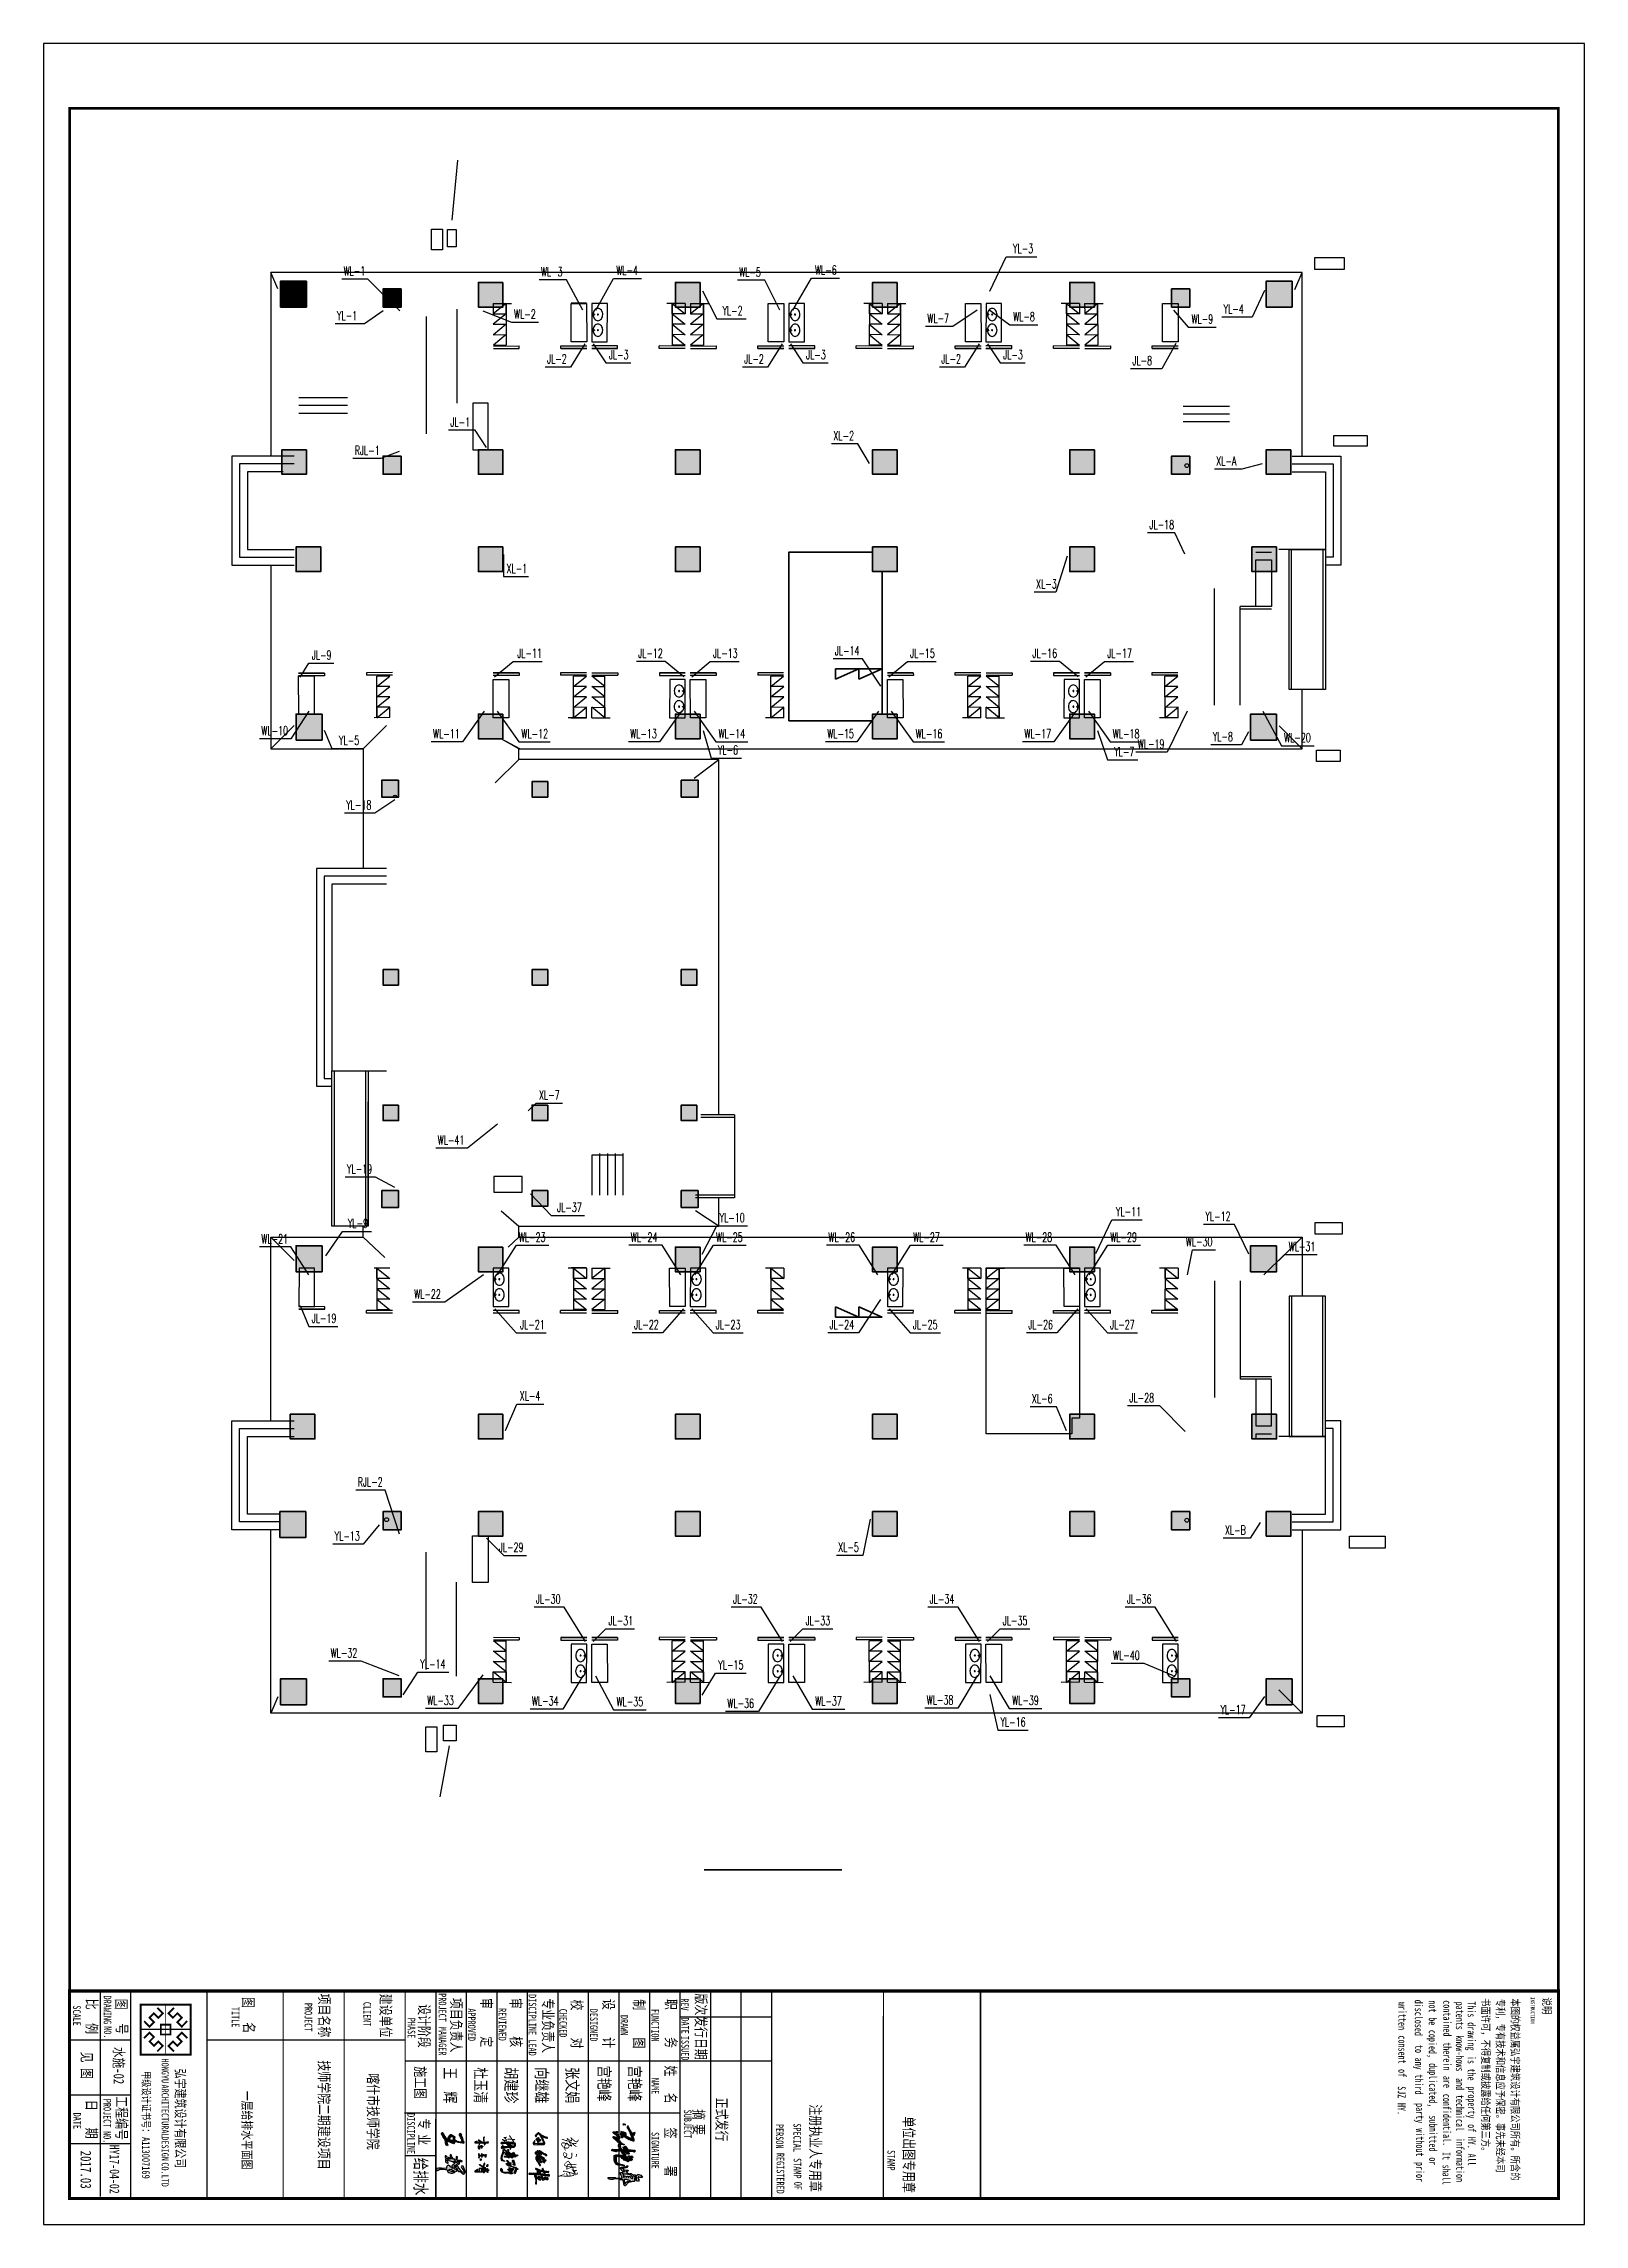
# Model space of a CAD drawing. Extents: x -46552 to 500351, y 55470 to 139570.
# Drawn here: x 57102 to 116502, y 55470 to 139570 of the extents above; entities that cross this region are included whole.
import ezdxf

# ---------------------------------------------------------------- set-up
doc = ezdxf.new("R2010")
doc.units = 0
doc.header["$LTSCALE"] = 1000
doc.header["$MEASUREMENT"] = 0
for name, color, linetype in [('DIM_SYMB', 3, 'Continuous'), ('DIM_污水', 3, 'Continuous'), ('DIM_消防', 3, 'Continuous'), ('DIM_热给水', 3, 'Continuous'), ('DIM_给水', 3, 'Continuous'), ('DIM_雨水', 3, 'Continuous'), ('GROUND', 2, 'Continuous'), ('LVTRY', 6, 'Continuous'), ('PUB_TITLE', 7, 'Continuous'), ('STAIR', 3, 'Continuous'), ('TK', 126, 'Continuous'), ('TWT_LEAD', 3, 'Continuous'), ('WALL', 2, 'Continuous')]:
    doc.layers.add(name, color=color, linetype=linetype)
doc.layers.add('砼柱', color=2, linetype='Continuous', lineweight=35)
doc.styles.add('-宋体', font='', dxfattribs={"width": 0.8})
doc.styles.add('_TEL_DIM', font='simhei.ttf', dxfattribs={"width": 0.8, "height": 3.5})
doc.styles.add('_TWT_SERIAL', font='COMPLEX', dxfattribs={"width": 0.8, "height": 3.5, "bigfont": 'HZTXT'})
doc.styles.get('-宋体').set_extended_font_data('SimSun')

msp = doc.modelspace()

# ---------------------------------------------------------------- texts
at = {"style": '-宋体', "width": 0.75}
for s, height, p in [('水施-02', 401.6, (59801, 62312)), ('一层给排水平面图', 370.3, (64758, 60619))]:
    msp.add_text(s, height=height, rotation=270, dxfattribs=at).set_placement(p)
at = {"insert": (68537, 89835), "char_height": 3.5, "width": 18.48, "attachment_point": 1, "style": '_TEL_DIM'}
msp.add_mtext('17.98平米', dxfattribs=at)
at = {"layer": 'DIM_污水', "color": 7, "style": '_TWT_SERIAL', "width": 0.64}
for s, p in [('WL-1', (68668, 130631)), ('WL-3', (76276, 130598)), ('WL-4', (79181, 130653)), ('WL-5', (83918, 130585)), ('WL-6', (86841, 130662)), ('WL-2', (75239, 128964)), ('WL-7', (91173, 128801)), ('WL-8', (94481, 128867)), ('WL-9', (101358, 128775)), ('WL-10', (65498, 112898)), ('WL-11', (72115, 112783)), ('WL-12', (75522, 112783)), ('WL-13', (79715, 112783)), ('WL-14', (83121, 112783)), ('WL-15', (87315, 112783)), ('WL-16', (90722, 112783)), ('WL-17', (94915, 112783)), ('WL-18', (98322, 112783)), ('WL-19', (99285, 112385)), ('WL-20', (104926, 112631)), ('WL-41', (72295, 97112)), ('WL-21', (65498, 93303)), ('WL-23', (75425, 93367)), ('WL-24', (79738, 93367)), ('WL-25', (83025, 93367)), ('WL-26', (87358, 93367)), ('WL-27', (90625, 93367)), ('WL-28', (94958, 93367)), ('WL-29', (98225, 93367)), ('WL-30', (101137, 93194)), ('WL-31', (105104, 93007)), ('WL-22', (71388, 91174)), ('WL-32', (68167, 77333)), ('WL-40', (98332, 77245)), ('WL-33', (71890, 75503)), ('WL-34', (75925, 75484)), ('WL-35', (79190, 75457)), ('WL-36', (83462, 75389)), ('WL-37', (86849, 75476)), ('WL-38', (91148, 75521)), ('WL-39', (94442, 75505))]:
    msp.add_text(s, height=350, dxfattribs=at).set_placement(p)
at = {"layer": 'DIM_消防', "color": 7, "style": '_TWT_SERIAL', "width": 0.64}
for s, p in [('XL-2', (87547, 124274)), ('XL-A', (102309, 123296)), ('XL-1', (74948, 119154)), ('XL-3', (95363, 118560)), ('XL-7', (76199, 98849)), ('XL-4', (75457, 87247)), ('XL-6', (95203, 87140)), ('XL-B', (102644, 82070)), ('XL-5', (87734, 81411))]:
    msp.add_text(s, height=350, dxfattribs=at).set_placement(p)
at = {"layer": 'DIM_热给水', "color": 7, "style": '_TWT_SERIAL', "width": 0.64}
for s, p in [('RJL-1', (69097, 123708)), ('RJL-2', (69212, 83929))]:
    msp.add_text(s, height=350, dxfattribs=at).set_placement(p)
at = {"layer": 'DIM_给水', "color": 7, "style": '_TWT_SERIAL', "width": 0.64}
for s, p in [('JL-2', (76510, 127234)), ('JL-3', (78897, 127397)), ('JL-2', (84110, 127234)), ('JL-3', (86497, 127397)), ('JL-2', (91710, 127234)), ('JL-3', (94097, 127397)), ('JL-8', (99076, 127171)), ('JL-1', (72782, 124801)), ('JL-18', (99735, 120848)), ('JL-9', (67444, 115815)), ('JL-11', (75362, 115886)), ('JL-12', (80024, 115886)), ('JL-13', (82908, 115886)), ('JL-14', (87605, 115982)), ('JL-15', (90508, 115886)), ('JL-16', (95224, 115886)), ('JL-17', (98108, 115886)), ('JL-37', (76898, 94514)), ('JL-19', (67437, 90240)), ('JL-21', (75468, 89995)), ('JL-22', (79865, 89995)), ('JL-23', (83015, 89995)), ('JL-24', (87401, 89994)), ('JL-25', (90615, 89995)), ('JL-26', (95065, 89995)), ('JL-27', (98215, 89995)), ('JL-28', (98962, 87174)), ('JL-29', (74652, 81405)), ('JL-30', (76081, 79411)), ('JL-32', (83681, 79411)), ('JL-34', (91261, 79411)), ('JL-36', (98867, 79411)), ('JL-31', (78881, 78577)), ('JL-33', (86478, 78577)), ('JL-35', (94078, 78577))]:
    msp.add_text(s, height=350, dxfattribs=at).set_placement(p)
at = {"layer": 'DIM_雨水', "color": 7, "style": '_TWT_SERIAL', "width": 0.64}
for s, p in [('YL-3', (94476, 131493)), ('YL-1', (68413, 128907)), ('YL-2', (83272, 129095)), ('YL-4', (102593, 129163)), ('YL-5', (68492, 112525)), ('YL-8', (102175, 112669)), ('YL-6', (83095, 112157)), ('YL-7', (98374, 112085)), ('YL-18', (68766, 110035)), ('YL-19', (68797, 95997)), ('YL-9', (68830, 93903)), ('YL-10', (83161, 94116)), ('YL-11', (98440, 94350)), ('YL-12', (101892, 94169)), ('YL-13', (68323, 81841)), ('YL-14', (71625, 76902)), ('YL-15', (83112, 76872)), ('YL-16', (93989, 74668)), ('YL-17', (102471, 75142))]:
    msp.add_text(s, height=350, dxfattribs=at).set_placement(p)

# ---------------------------------------------------------------- blocks, each defined once
blk = doc.blocks.new('fgtr')
for points in [[(499270, -316435), (498270, -316435), (498270, -317435), (499270, -317435)], [(502920, -316735), (502220, -316735), (502220, -317435), (502920, -317435)]]:
    blk.add_hatch(color=256).paths.add_polyline_path(points)
h = blk.add_hatch(color=256)
h.paths.add_polyline_path([(522045, -316485), (521095, -316485), (521095, -317435), (522045, -317435)])
h.paths.add_polyline_path([(514445, -316485), (513495, -316485), (513495, -317435), (514445, -317435)])
h.paths.add_polyline_path([(506845, -316485), (505895, -316485), (505895, -317435), (506845, -317435)])
h = blk.add_hatch(color=256)
h.paths.add_polyline_path([(537270, -316435), (536270, -316435), (536270, -317435), (537270, -317435)])
h.paths.add_polyline_path([(533320, -316735), (532620, -316735), (532620, -317435), (533320, -317435)])
h.paths.add_polyline_path([(529645, -316485), (528695, -316485), (528695, -317435), (529645, -317435)])
h = blk.add_hatch(color=256)
h.paths.add_polyline_path([(537270, -370335), (536270, -370335), (536270, -371335), (537270, -371335)])
h.paths.add_polyline_path([(537220, -363885), (536270, -363885), (536270, -364835), (537220, -364835)])
h.paths.add_polyline_path([(536670, -360135), (535720, -360135), (535720, -361085), (536670, -361085)])
h.paths.add_polyline_path([(536670, -353635), (535670, -353635), (535670, -354635), (536670, -354635)])
h.paths.add_polyline_path([(533320, -370335), (532620, -370335), (532620, -371035), (533320, -371035)])
h.paths.add_polyline_path([(533320, -363885), (532620, -363885), (532620, -364585), (533320, -364585)])
h.paths.add_polyline_path([(537220, -322935), (536270, -322935), (536270, -323885), (537220, -323885)])
h.paths.add_polyline_path([(536670, -326685), (535720, -326685), (535720, -327635), (536670, -327635)])
h.paths.add_polyline_path([(536670, -333135), (535670, -333135), (535670, -334135), (536670, -334135)])
h.paths.add_polyline_path([(533320, -323185), (532620, -323185), (532620, -323885), (533320, -323885)])
h.paths.add_polyline_path([(508570, -351510), (507970, -351510), (507970, -352110), (508570, -352110)])
h.paths.add_polyline_path([(508570, -348210), (507970, -348210), (507970, -348810), (508570, -348810)])
h.paths.add_polyline_path([(508570, -342985), (507970, -342985), (507970, -343585), (508570, -343585)])
h.paths.add_polyline_path([(508570, -335735), (507970, -335735), (507970, -336335), (508570, -336335)])
h.paths.add_polyline_path([(514370, -351510), (513720, -351510), (513720, -352160), (514370, -352160)])
h.paths.add_polyline_path([(502820, -351510), (502170, -351510), (502170, -352160), (502820, -352160)])
h.paths.add_polyline_path([(514320, -348210), (513720, -348210), (513720, -348810), (514320, -348810)])
h.paths.add_polyline_path([(502820, -348210), (502220, -348210), (502220, -348810), (502820, -348810)])
h.paths.add_polyline_path([(502820, -342985), (502220, -342985), (502220, -343585), (502820, -343585)])
h.paths.add_polyline_path([(514320, -342985), (513720, -342985), (513720, -343585), (514320, -343585)])
h.paths.add_polyline_path([(514370, -335685), (513720, -335685), (513720, -336335), (514370, -336335)])
h.paths.add_polyline_path([(502820, -335685), (502170, -335685), (502170, -336335), (502820, -336335)])
h.paths.add_polyline_path([(502920, -370335), (502220, -370335), (502220, -371035), (502920, -371035)])
h.paths.add_polyline_path([(502920, -363885), (502220, -363885), (502220, -364585), (502920, -364585)])
h.paths.add_polyline_path([(499270, -370335), (498270, -370335), (498270, -371335), (499270, -371335)])
h.paths.add_polyline_path([(499245, -363885), (498245, -363885), (498245, -364885), (499245, -364885)])
h.paths.add_polyline_path([(499595, -360135), (498645, -360135), (498645, -361085), (499595, -361085)])
h.paths.add_polyline_path([(499870, -353635), (498870, -353635), (498870, -354635), (499870, -354635)])
h.paths.add_polyline_path([(506845, -370335), (505895, -370335), (505895, -371285), (506845, -371285)])
h.paths.add_polyline_path([(506845, -363885), (505895, -363885), (505895, -364835), (506845, -364835)])
h.paths.add_polyline_path([(506845, -360135), (505895, -360135), (505895, -361085), (506845, -361085)])
h.paths.add_polyline_path([(506845, -353685), (505895, -353685), (505895, -354635), (506845, -354635)])
h.paths.add_polyline_path([(529645, -370335), (528695, -370335), (528695, -371285), (529645, -371285)])
h.paths.add_polyline_path([(529645, -363885), (528695, -363885), (528695, -364835), (529645, -364835)])
h.paths.add_polyline_path([(529645, -360135), (528695, -360135), (528695, -361085), (529645, -361085)])
h.paths.add_polyline_path([(529645, -353685), (528695, -353685), (528695, -354635), (529645, -354635)])
h.paths.add_polyline_path([(522045, -370335), (521095, -370335), (521095, -371285), (522045, -371285)])
h.paths.add_polyline_path([(522045, -363885), (521095, -363885), (521095, -364835), (522045, -364835)])
h.paths.add_polyline_path([(522045, -360135), (521095, -360135), (521095, -361085), (522045, -361085)])
h.paths.add_polyline_path([(522045, -353685), (521095, -353685), (521095, -354635), (522045, -354635)])
h.paths.add_polyline_path([(514445, -370335), (513495, -370335), (513495, -371285), (514445, -371285)])
h.paths.add_polyline_path([(514445, -363885), (513495, -363885), (513495, -364835), (514445, -364835)])
h.paths.add_polyline_path([(514445, -360135), (513495, -360135), (513495, -361085), (514445, -361085)])
h.paths.add_polyline_path([(514445, -353685), (513495, -353685), (513495, -354635), (514445, -354635)])
h.paths.add_polyline_path([(529645, -322935), (528695, -322935), (528695, -323885), (529645, -323885)])
h.paths.add_polyline_path([(529645, -326685), (528695, -326685), (528695, -327635), (529645, -327635)])
h.paths.add_polyline_path([(529645, -333135), (528695, -333135), (528695, -334085), (529645, -334085)])
h.paths.add_polyline_path([(522045, -322935), (521095, -322935), (521095, -323885), (522045, -323885)])
h.paths.add_polyline_path([(522045, -326685), (521095, -326685), (521095, -327635), (522045, -327635)])
h.paths.add_polyline_path([(522045, -333135), (521095, -333135), (521095, -334085), (522045, -334085)])
h.paths.add_polyline_path([(514445, -322935), (513495, -322935), (513495, -323885), (514445, -323885)])
h.paths.add_polyline_path([(514445, -326685), (513495, -326685), (513495, -327635), (514445, -327635)])
h.paths.add_polyline_path([(514445, -333135), (513495, -333135), (513495, -334085), (514445, -334085)])
h.paths.add_polyline_path([(506845, -322935), (505895, -322935), (505895, -323885), (506845, -323885)])
h.paths.add_polyline_path([(506845, -326685), (505895, -326685), (505895, -327635), (506845, -327635)])
h.paths.add_polyline_path([(506845, -333135), (505895, -333135), (505895, -334085), (506845, -334085)])
h.paths.add_polyline_path([(502920, -323185), (502220, -323185), (502220, -323885), (502920, -323885)])
h.paths.add_polyline_path([(499270, -322935), (498320, -322935), (498320, -323885), (499270, -323885)])
h.paths.add_polyline_path([(499820, -326685), (498870, -326685), (498870, -327635), (499820, -327635)])
h.paths.add_polyline_path([(499870, -333135), (498870, -333135), (498870, -334135), (499870, -334135)])
at = {"layer": '砼柱'}
for points in [[(499270, -316435), (498270, -316435), (498270, -317435), (499270, -317435)], [(502920, -316735), (502220, -316735), (502220, -317435), (502920, -317435)], [(506845, -316485), (505895, -316485), (505895, -317435), (506845, -317435)], [(514445, -316485), (513495, -316485), (513495, -317435), (514445, -317435)], [(522045, -316485), (521095, -316485), (521095, -317435), (522045, -317435)], [(529645, -316485), (528695, -316485), (528695, -317435), (529645, -317435)], [(533320, -316735), (532620, -316735), (532620, -317435), (533320, -317435)], [(537270, -316435), (536270, -316435), (536270, -317435), (537270, -317435)], [(499270, -322935), (498320, -322935), (498320, -323885), (499270, -323885)], [(506845, -322935), (505895, -322935), (505895, -323885), (506845, -323885)], [(514445, -322935), (513495, -322935), (513495, -323885), (514445, -323885)], [(522045, -322935), (521095, -322935), (521095, -323885), (522045, -323885)], [(529645, -322935), (528695, -322935), (528695, -323885), (529645, -323885)], [(537220, -322935), (536270, -322935), (536270, -323885), (537220, -323885)], [(502920, -323185), (502220, -323185), (502220, -323885), (502920, -323885)], [(533320, -323185), (532620, -323185), (532620, -323885), (533320, -323885)], [(499820, -326685), (498870, -326685), (498870, -327635), (499820, -327635)], [(506845, -326685), (505895, -326685), (505895, -327635), (506845, -327635)], [(514445, -326685), (513495, -326685), (513495, -327635), (514445, -327635)], [(522045, -326685), (521095, -326685), (521095, -327635), (522045, -327635)], [(529645, -326685), (528695, -326685), (528695, -327635), (529645, -327635)], [(536670, -326685), (535720, -326685), (535720, -327635), (536670, -327635)], [(499870, -333135), (498870, -333135), (498870, -334135), (499870, -334135)], [(506845, -333135), (505895, -333135), (505895, -334085), (506845, -334085)], [(514445, -333135), (513495, -333135), (513495, -334085), (514445, -334085)], [(522045, -333135), (521095, -333135), (521095, -334085), (522045, -334085)], [(529645, -333135), (528695, -333135), (528695, -334085), (529645, -334085)], [(536670, -333135), (535670, -333135), (535670, -334135), (536670, -334135)], [(502820, -335685), (502170, -335685), (502170, -336335), (502820, -336335)], [(508570, -335735), (507970, -335735), (507970, -336335), (508570, -336335)], [(514370, -335685), (513720, -335685), (513720, -336335), (514370, -336335)], [(502820, -342985), (502220, -342985), (502220, -343585), (502820, -343585)], [(508570, -342985), (507970, -342985), (507970, -343585), (508570, -343585)], [(514320, -342985), (513720, -342985), (513720, -343585), (514320, -343585)], [(502820, -348210), (502220, -348210), (502220, -348810), (502820, -348810)], [(508570, -348210), (507970, -348210), (507970, -348810), (508570, -348810)], [(514320, -348210), (513720, -348210), (513720, -348810), (514320, -348810)], [(502820, -351510), (502170, -351510), (502170, -352160), (502820, -352160)], [(508570, -351510), (507970, -351510), (507970, -352110), (508570, -352110)], [(514370, -351510), (513720, -351510), (513720, -352160), (514370, -352160)], [(499870, -353635), (498870, -353635), (498870, -354635), (499870, -354635)], [(506845, -353685), (505895, -353685), (505895, -354635), (506845, -354635)], [(514445, -353685), (513495, -353685), (513495, -354635), (514445, -354635)], [(522045, -353685), (521095, -353685), (521095, -354635), (522045, -354635)], [(529645, -353685), (528695, -353685), (528695, -354635), (529645, -354635)], [(536670, -353635), (535670, -353635), (535670, -354635), (536670, -354635)], [(499595, -360135), (498645, -360135), (498645, -361085), (499595, -361085)], [(506845, -360135), (505895, -360135), (505895, -361085), (506845, -361085)], [(514445, -360135), (513495, -360135), (513495, -361085), (514445, -361085)], [(522045, -360135), (521095, -360135), (521095, -361085), (522045, -361085)], [(529645, -360135), (528695, -360135), (528695, -361085), (529645, -361085)], [(536670, -360135), (535720, -360135), (535720, -361085), (536670, -361085)], [(499245, -363885), (498245, -363885), (498245, -364885), (499245, -364885)], [(502920, -363885), (502220, -363885), (502220, -364585), (502920, -364585)], [(506845, -363885), (505895, -363885), (505895, -364835), (506845, -364835)], [(514445, -363885), (513495, -363885), (513495, -364835), (514445, -364835)], [(522045, -363885), (521095, -363885), (521095, -364835), (522045, -364835)], [(529645, -363885), (528695, -363885), (528695, -364835), (529645, -364835)], [(533320, -363885), (532620, -363885), (532620, -364585), (533320, -364585)], [(537220, -363885), (536270, -363885), (536270, -364835), (537220, -364835)], [(499270, -370335), (498270, -370335), (498270, -371335), (499270, -371335)], [(502920, -370335), (502220, -370335), (502220, -371035), (502920, -371035)], [(506845, -370335), (505895, -370335), (505895, -371285), (506845, -371285)], [(514445, -370335), (513495, -370335), (513495, -371285), (514445, -371285)], [(522045, -370335), (521095, -370335), (521095, -371285), (522045, -371285)], [(529645, -370335), (528695, -370335), (528695, -371285), (529645, -371285)], [(533320, -370335), (532620, -370335), (532620, -371035), (533320, -371035)], [(537270, -370335), (536270, -370335), (536270, -371335), (537270, -371335)]]:
    blk.add_lwpolyline(points, close=True, dxfattribs=at)
blk = doc.blocks.new('$lvtry$00000194')
at = {"color": 0}
for p, q in [((-17, -27), (-17, -17)), ((17, -27), (17, -17))]:
    blk.add_line(p, q, dxfattribs=at)
blk.add_lwpolyline([(14, -39, -0.067374), (92, -53, -0.088152), (166, -93, -0.105269), (218, -155, -0.121685), (235, -224, -0.121685), (218, -292, -0.105269), (166, -355, -0.088152), (92, -394, -0.078966), (0, -409, -0.078966), (-92, -394, -0.088152), (-166, -355, -0.105269), (-218, -292, -0.121685), (-235, -224, -0.121685), (-218, -155, -0.105269), (-166, -93, -0.088152), (-92, -53, -0.059935), (-23, -40, -0.059935)], format="xyb", dxfattribs=at)
for centre, radius in [((0, -221), 20), ((0, -27), 16.7), ((0, -221), 15)]:
    blk.add_circle(centre, radius, dxfattribs=at)
for centre, radius, start, end in [((0, -17), 16.7, 0, 180), ((-40, -17), 10.1, 106.60956, 258.16482), ((-64, 250), 259, 274.70692, 282.37316), ((-75, -197), 173, 71.36005, 79.18732), ((-29, -63), 6.77, 155.34398, 308.32242), ((-171, 35), 166, 324.84107, 338.13372), ((-171, 35), 170, 324.84107, 331.35233), ((-29, -63), 3.37, 155.34398, 308.32242), ((100, -178), 170, 132.31406, 138.82532), ((100, -178), 166, 125.53268, 138.82532), ((-12, -42), 10.6, 201.89238, 261.77402), ((-381, -99), 372, 2.39824, 6.76269), ((0, -80), 9.9, 201.78369, 338.21631), ((64, 250), 259, 257.62684, 265.29308), ((381, -99), 372, 170.10083, 177.60176), ((75, -197), 173, 100.81268, 110.41907), ((40, -17), 10.1, 281.83518, 73.39044)]:
    blk.add_arc(centre, radius, start, end, dxfattribs=at)
for p in [(0, -27), (0, -221)]:
    blk.add_point(p, dxfattribs=at)
blk = doc.blocks.new('logo')
at = {"color": 6}
blk.add_line((1004, 2011), (1004, 0), dxfattribs=at)
at = {"color": 6, "const_width": 74.6}
for points in [[(0, 2011), (2008, 2011), (2008, 0), (0, 0)], [(809, 1198), (1199, 1198), (1199, 813), (809, 813)]]:
    blk.add_lwpolyline(points, close=True, dxfattribs=at)
at = {"color": 6}
blk.add_lwpolyline([(0, 2011), (2008, 2011), (2008, 0), (0, 0)], close=True, dxfattribs=at)
for points, const_width in [([(660, 1874), (883, 1654), (704, 1475), (526, 1653), (350, 1477), (528, 1299), (350, 1120), (129, 1340)], 74.6), ([(1004, 2011), (1004, 0)], 15.2), ([(1348, 1874), (1125, 1654), (1304, 1475), (1482, 1653), (1658, 1477), (1480, 1299), (1659, 1120), (1879, 1340)], 74.6), ([(0, 1006), (2008, 1006)], 15.2), ([(660, 137), (883, 357), (704, 536), (526, 358), (350, 534), (528, 712), (350, 891), (129, 671)], 74.6), ([(1348, 137), (1125, 357), (1304, 536), (1482, 358), (1658, 534), (1480, 712), (1659, 891), (1879, 671)], 74.6)]:
    blk.add_lwpolyline(points, dxfattribs=dict(at, const_width=const_width))
blk = doc.blocks.new('1231313')
for points in [[(2275.979, 1569.141), (2275.981, 1569.143), (2275.98, 1569.147), (2275.977, 1569.148), (2275.971, 1569.142), (2275.965, 1569.141), (2275.957, 1569.143), (2275.955, 1569.144), (2275.954, 1569.145), (2275.954, 1569.148), (2275.947, 1569.146), (2275.943, 1569.147), (2275.937, 1569.151), (2275.937, 1569.154), (2275.937, 1569.155), (2275.937, 1569.158), (2275.94, 1569.158), (2275.941, 1569.158), (2275.944, 1569.158), (2275.943, 1569.163), (2275.944, 1569.168), (2275.949, 1569.171), (2275.961, 1569.182), (2275.966, 1569.189), (2275.972, 1569.205), (2275.976, 1569.211), (2275.975, 1569.217), (2275.971, 1569.223), (2275.969, 1569.225), (2275.968, 1569.226), (2275.966, 1569.228), (2275.957, 1569.228), (2275.953, 1569.228), (2275.944, 1569.228), (2275.944, 1569.235), (2275.945, 1569.239), (2275.949, 1569.245), (2275.967, 1569.261), (2275.975, 1569.27), (2275.987, 1569.291), (2275.988, 1569.297), (2275.99, 1569.3), (2275.994, 1569.305), (2275.995, 1569.316), (2275.994, 1569.322), (2275.991, 1569.333), (2275.979, 1569.341), (2275.973, 1569.345), (2275.961, 1569.351), (2275.954, 1569.351), (2275.951, 1569.351), (2275.944, 1569.351), (2275.944, 1569.346), (2275.944, 1569.343), (2275.944, 1569.338), (2275.951, 1569.339), (2275.955, 1569.338), (2275.961, 1569.333), (2275.968, 1569.331), (2275.972, 1569.329), (2275.977, 1569.323), (2275.978, 1569.312), (2275.977, 1569.305), (2275.974, 1569.295), (2275.958, 1569.279), (2275.951, 1569.27), (2275.939, 1569.251), (2275.923, 1569.235), (2275.915, 1569.227), (2275.899, 1569.211), (2275.897, 1569.209), (2275.898, 1569.204), (2275.901, 1569.203), (2275.913, 1569.206), (2275.919, 1569.208), (2275.931, 1569.215), (2275.941, 1569.216), (2275.947, 1569.216), (2275.957, 1569.211), (2275.958, 1569.204), (2275.957, 1569.2), (2275.952, 1569.195), (2275.934, 1569.172), (2275.926, 1569.16), (2275.911, 1569.135), (2275.911, 1569.13), (2275.917, 1569.127), (2275.921, 1569.13), (2275.93, 1569.135), (2275.937, 1569.136), (2275.947, 1569.135), (2275.953, 1569.124), (2275.953, 1569.116), (2275.949, 1569.105), (2275.944, 1569.087), (2275.94, 1569.078), (2275.932, 1569.061), (2275.93, 1569.055), (2275.929, 1569.051), (2275.929, 1569.045), (2275.931, 1569.043), (2275.932, 1569.04), (2275.931, 1569.038), (2275.936, 1569.037), (2275.94, 1569.038), (2275.944, 1569.041), (2275.956, 1569.082), (2275.963, 1569.102)], [(2276.267, 1569.311), (2276.254, 1569.314), (2276.247, 1569.316), (2276.234, 1569.321), (2276.225, 1569.323), (2276.219, 1569.322), (2276.211, 1569.318), (2276.21, 1569.314), (2276.211, 1569.311), (2276.214, 1569.308), (2276.23, 1569.306), (2276.238, 1569.304), (2276.254, 1569.3), (2276.258, 1569.298), (2276.26, 1569.297), (2276.264, 1569.295), (2276.266, 1569.296), (2276.268, 1569.297), (2276.271, 1569.298), (2276.269, 1569.303), (2276.269, 1569.306)]]:
    blk.add_hatch(color=1).paths.add_polyline_path(points)
h = blk.add_hatch(color=1)
h.paths.add_polyline_path([(2276.112, 1569.133), (2276.112, 1569.142), (2276.107, 1569.156), (2276.098, 1569.165), (2276.093, 1569.169), (2276.084, 1569.178), (2276.071, 1569.178), (2276.065, 1569.178), (2276.052, 1569.178), (2276.053, 1569.179), (2276.053, 1569.18), (2276.054, 1569.181), (2276.06, 1569.193), (2276.063, 1569.199), (2276.069, 1569.211), (2276.073, 1569.218), (2276.072, 1569.225), (2276.067, 1569.231), (2276.048, 1569.227), (2276.039, 1569.222), (2276.024, 1569.21), (2276.015, 1569.203), (2276.01, 1569.2), (2276.001, 1569.195), (2275.998, 1569.196), (2275.997, 1569.199), (2275.999, 1569.201), (2276.03, 1569.236), (2276.045, 1569.254), (2276.072, 1569.291), (2276.076, 1569.298), (2276.078, 1569.301), (2276.084, 1569.306), (2276.085, 1569.311), (2276.084, 1569.314), (2276.081, 1569.318), (2276.075, 1569.317), (2276.073, 1569.316), (2276.067, 1569.315), (2276.068, 1569.31), (2276.066, 1569.307), (2276.062, 1569.305), (2276.052, 1569.29), (2276.047, 1569.283), (2276.037, 1569.268), (2276.033, 1569.269), (2276.029, 1569.267), (2276.027, 1569.263), (2276.024, 1569.261), (2276.021, 1569.26), (2276.017, 1569.261), (2276.023, 1569.281), (2276.024, 1569.291), (2276.022, 1569.311), (2276.02, 1569.315), (2276.014, 1569.316), (2276.011, 1569.313), (2276.009, 1569.305), (2276.007, 1569.302), (2276.004, 1569.295), (2276.004, 1569.277), (2276.004, 1569.269), (2276.004, 1569.251), (2276.009, 1569.246), (2276.01, 1569.241), (2276.009, 1569.235), (2275.994, 1569.217), (2275.987, 1569.207), (2275.974, 1569.188), (2275.971, 1569.178), (2275.967, 1569.174), (2275.959, 1569.168), (2275.957, 1569.168), (2275.956, 1569.168), (2275.954, 1569.168), (2275.952, 1569.163), (2275.954, 1569.159), (2275.957, 1569.156), (2275.974, 1569.161), (2275.983, 1569.165), (2275.997, 1569.176), (2276.014, 1569.19), (2276.024, 1569.195), (2276.044, 1569.203), (2276.046, 1569.202), (2276.047, 1569.2), (2276.046, 1569.198), (2276.04, 1569.184), (2276.037, 1569.177), (2276.029, 1569.165), (2276.019, 1569.159), (2276.015, 1569.155), (2276.007, 1569.146), (2276.002, 1569.137), (2276.002, 1569.131), (2276.006, 1569.121), (2276.008, 1569.114), (2276.008, 1569.108), (2276.004, 1569.101), (2276.001, 1569.097), (2276, 1569.095), (2275.997, 1569.091), (2275.994, 1569.08), (2275.994, 1569.073), (2275.996, 1569.061), (2275.997, 1569.05), (2275.999, 1569.044), (2276.006, 1569.035), (2276.011, 1569.033), (2276.013, 1569.032), (2276.017, 1569.028), (2276.029, 1569.027), (2276.036, 1569.028), (2276.047, 1569.033), (2276.062, 1569.039), (2276.069, 1569.044), (2276.081, 1569.056), (2276.088, 1569.07), (2276.094, 1569.077), (2276.106, 1569.088), (2276.117, 1569.087), (2276.124, 1569.088), (2276.134, 1569.093), (2276.141, 1569.096), (2276.144, 1569.098), (2276.151, 1569.101), (2276.151, 1569.105), (2276.151, 1569.107), (2276.151, 1569.111), (2276.144, 1569.112), (2276.139, 1569.111), (2276.134, 1569.106), (2276.125, 1569.103), (2276.12, 1569.102), (2276.111, 1569.103), (2276.106, 1569.107), (2276.105, 1569.113), (2276.109, 1569.118)])
h.paths.add_polyline_path([(2276.03, 1569.131), (2276.031, 1569.135), (2276.034, 1569.145), (2276.041, 1569.15), (2276.044, 1569.154), (2276.049, 1569.161), (2276.061, 1569.164), (2276.068, 1569.165), (2276.081, 1569.165), (2276.087, 1569.158), (2276.091, 1569.155), (2276.097, 1569.148), (2276.097, 1569.133), (2276.097, 1569.126), (2276.097, 1569.111), (2276.094, 1569.111), (2276.092, 1569.107), (2276.094, 1569.105), (2276.084, 1569.1), (2276.078, 1569.099), (2276.067, 1569.101), (2276.054, 1569.109), (2276.046, 1569.112), (2276.031, 1569.115), (2276.032, 1569.117), (2276.031, 1569.119), (2276.029, 1569.121)], flags=16)
h.paths.add_polyline_path([(2276.017, 1569.101), (2276.043, 1569.095), (2276.056, 1569.091), (2276.082, 1569.085), (2276.081, 1569.08), (2276.08, 1569.077), (2276.077, 1569.073), (2276.066, 1569.062), (2276.059, 1569.057), (2276.046, 1569.048), (2276.035, 1569.043), (2276.029, 1569.042), (2276.017, 1569.045), (2276.018, 1569.046), (2276.016, 1569.048), (2276.014, 1569.048), (2276.01, 1569.062), (2276.01, 1569.07), (2276.011, 1569.085), (2276.016, 1569.089), (2276.018, 1569.094)], flags=16)
h = blk.add_hatch(color=1)
h.paths.add_polyline_path([(2276.3, 1569.208), (2276.298, 1569.213), (2276.291, 1569.22), (2276.286, 1569.222), (2276.284, 1569.224), (2276.281, 1569.228), (2276.271, 1569.228), (2276.265, 1569.229), (2276.257, 1569.235), (2276.231, 1569.235), (2276.217, 1569.235), (2276.191, 1569.235), (2276.187, 1569.232), (2276.187, 1569.228), (2276.189, 1569.225), (2276.192, 1569.222), (2276.193, 1569.221), (2276.196, 1569.218), (2276.212, 1569.218), (2276.221, 1569.218), (2276.237, 1569.218), (2276.238, 1569.22), (2276.242, 1569.221), (2276.244, 1569.22), (2276.258, 1569.218), (2276.265, 1569.216), (2276.277, 1569.21), (2276.281, 1569.204), (2276.283, 1569.202), (2276.287, 1569.198), (2276.289, 1569.182), (2276.288, 1569.173), (2276.282, 1569.158), (2276.277, 1569.145), (2276.274, 1569.138), (2276.271, 1569.125), (2276.267, 1569.124), (2276.265, 1569.123), (2276.261, 1569.123), (2276.254, 1569.129), (2276.251, 1569.132), (2276.244, 1569.138), (2276.235, 1569.141), (2276.23, 1569.141), (2276.221, 1569.14), (2276.208, 1569.134), (2276.202, 1569.129), (2276.194, 1569.118), (2276.19, 1569.11), (2276.188, 1569.106), (2276.184, 1569.098), (2276.182, 1569.088), (2276.183, 1569.082), (2276.187, 1569.073), (2276.193, 1569.069), (2276.196, 1569.066), (2276.201, 1569.061), (2276.215, 1569.061), (2276.223, 1569.061), (2276.237, 1569.065), (2276.248, 1569.073), (2276.254, 1569.078), (2276.264, 1569.088), (2276.273, 1569.087), (2276.278, 1569.088), (2276.287, 1569.091), (2276.291, 1569.094), (2276.291, 1569.098), (2276.289, 1569.101), (2276.289, 1569.103), (2276.286, 1569.104), (2276.284, 1569.103), (2276.281, 1569.102), (2276.279, 1569.102), (2276.277, 1569.105), (2276.284, 1569.127), (2276.289, 1569.138), (2276.301, 1569.158), (2276.304, 1569.174), (2276.304, 1569.182), (2276.302, 1569.198)])
h.paths.add_polyline_path([(2276.239, 1569.121), (2276.247, 1569.115), (2276.25, 1569.11), (2276.254, 1569.101), (2276.248, 1569.09), (2276.244, 1569.085), (2276.234, 1569.078), (2276.221, 1569.075), (2276.214, 1569.074), (2276.201, 1569.075), (2276.196, 1569.08), (2276.195, 1569.084), (2276.194, 1569.091), (2276.2, 1569.106), (2276.205, 1569.113), (2276.217, 1569.123), (2276.225, 1569.126), (2276.231, 1569.126)], flags=16)
h = blk.add_hatch(color=1)
h.paths.add_polyline_path([(2276.471, 1569.212), (2276.47, 1569.219), (2276.472, 1569.231), (2276.486, 1569.242), (2276.494, 1569.247), (2276.511, 1569.253), (2276.514, 1569.251), (2276.515, 1569.248), (2276.514, 1569.245), (2276.506, 1569.241), (2276.502, 1569.239), (2276.494, 1569.235), (2276.494, 1569.23), (2276.495, 1569.228), (2276.497, 1569.225), (2276.503, 1569.223), (2276.508, 1569.224), (2276.512, 1569.228), (2276.537, 1569.249), (2276.55, 1569.258), (2276.577, 1569.275), (2276.579, 1569.27), (2276.578, 1569.266), (2276.574, 1569.263), (2276.562, 1569.226), (2276.556, 1569.208), (2276.544, 1569.171), (2276.545, 1569.16), (2276.544, 1569.154), (2276.539, 1569.145), (2276.536, 1569.128), (2276.534, 1569.12), (2276.529, 1569.105), (2276.526, 1569.089), (2276.526, 1569.08), (2276.527, 1569.065), (2276.531, 1569.06), (2276.536, 1569.06), (2276.541, 1569.063), (2276.548, 1569.067), (2276.551, 1569.073), (2276.552, 1569.081), (2276.552, 1569.083), (2276.549, 1569.084), (2276.547, 1569.083), (2276.545, 1569.082), (2276.543, 1569.082), (2276.541, 1569.085), (2276.544, 1569.109), (2276.547, 1569.121), (2276.556, 1569.145), (2276.557, 1569.147), (2276.558, 1569.148), (2276.561, 1569.148), (2276.559, 1569.157), (2276.56, 1569.163), (2276.564, 1569.171), (2276.569, 1569.17), (2276.572, 1569.172), (2276.574, 1569.176), (2276.589, 1569.184), (2276.598, 1569.186), (2276.614, 1569.186), (2276.615, 1569.185), (2276.616, 1569.184), (2276.617, 1569.185), (2276.617, 1569.171), (2276.617, 1569.165), (2276.617, 1569.151), (2276.596, 1569.144), (2276.586, 1569.14), (2276.566, 1569.131), (2276.563, 1569.128), (2276.564, 1569.124), (2276.567, 1569.121), (2276.587, 1569.123), (2276.596, 1569.125), (2276.614, 1569.133), (2276.616, 1569.129), (2276.617, 1569.127), (2276.621, 1569.125), (2276.623, 1569.118), (2276.622, 1569.113), (2276.617, 1569.108), (2276.617, 1569.083), (2276.617, 1569.07), (2276.617, 1569.045), (2276.614, 1569.045), (2276.612, 1569.045), (2276.609, 1569.045), (2276.607, 1569.054), (2276.605, 1569.06), (2276.599, 1569.068), (2276.593, 1569.08), (2276.59, 1569.086), (2276.584, 1569.098), (2276.582, 1569.102), (2276.577, 1569.102), (2276.574, 1569.1), (2276.593, 1569.058), (2276.602, 1569.037), (2276.617, 1568.994), (2276.619, 1568.989), (2276.619, 1568.986), (2276.621, 1568.981), (2276.626, 1568.98), (2276.63, 1568.981), (2276.634, 1568.984), (2276.636, 1568.99), (2276.635, 1568.994), (2276.631, 1568.998), (2276.631, 1569.031), (2276.631, 1569.048), (2276.631, 1569.081), (2276.632, 1569.081), (2276.633, 1569.081), (2276.634, 1569.081), (2276.634, 1569.125), (2276.634, 1569.147), (2276.634, 1569.191), (2276.63, 1569.217), (2276.627, 1569.229), (2276.622, 1569.255), (2276.618, 1569.262), (2276.613, 1569.266), (2276.604, 1569.268), (2276.599, 1569.262), (2276.599, 1569.255), (2276.602, 1569.248), (2276.606, 1569.245), (2276.607, 1569.243), (2276.611, 1569.24), (2276.613, 1569.227), (2276.614, 1569.221), (2276.616, 1569.208), (2276.614, 1569.206), (2276.613, 1569.204), (2276.614, 1569.201), (2276.597, 1569.198), (2276.588, 1569.197), (2276.571, 1569.193), (2276.569, 1569.193), (2276.568, 1569.196), (2276.569, 1569.198), (2276.571, 1569.203), (2276.572, 1569.206), (2276.572, 1569.211), (2276.579, 1569.231), (2276.582, 1569.241), (2276.589, 1569.261), (2276.599, 1569.273), (2276.603, 1569.28), (2276.611, 1569.293), (2276.609, 1569.297), (2276.606, 1569.3), (2276.601, 1569.3), (2276.595, 1569.299), (2276.592, 1569.297), (2276.587, 1569.293), (2276.586, 1569.291), (2276.583, 1569.29), (2276.581, 1569.291), (2276.581, 1569.295), (2276.581, 1569.297), (2276.581, 1569.301), (2276.589, 1569.303), (2276.593, 1569.306), (2276.597, 1569.313), (2276.599, 1569.319), (2276.598, 1569.324), (2276.594, 1569.33), (2276.592, 1569.332), (2276.591, 1569.333), (2276.589, 1569.335), (2276.577, 1569.337), (2276.569, 1569.336), (2276.557, 1569.331), (2276.557, 1569.327), (2276.558, 1569.324), (2276.561, 1569.321), (2276.569, 1569.322), (2276.574, 1569.322), (2276.581, 1569.318), (2276.575, 1569.305), (2276.57, 1569.299), (2276.559, 1569.291), (2276.554, 1569.288), (2276.55, 1569.287), (2276.544, 1569.29), (2276.537, 1569.291), (2276.534, 1569.292), (2276.527, 1569.295), (2276.53, 1569.303), (2276.529, 1569.309), (2276.524, 1569.316), (2276.523, 1569.32), (2276.518, 1569.322), (2276.514, 1569.32), (2276.508, 1569.31), (2276.508, 1569.302), (2276.512, 1569.291), (2276.517, 1569.286), (2276.517, 1569.281), (2276.516, 1569.275), (2276.514, 1569.273), (2276.513, 1569.27), (2276.514, 1569.268), (2276.497, 1569.261), (2276.488, 1569.258), (2276.471, 1569.253), (2276.47, 1569.254), (2276.469, 1569.255), (2276.467, 1569.255), (2276.467, 1569.274), (2276.467, 1569.284), (2276.467, 1569.303), (2276.466, 1569.307), (2276.462, 1569.31), (2276.457, 1569.31), (2276.455, 1569.307), (2276.453, 1569.306), (2276.451, 1569.303), (2276.451, 1569.278), (2276.451, 1569.265), (2276.451, 1569.24), (2276.437, 1569.228), (2276.428, 1569.223), (2276.411, 1569.22), (2276.409, 1569.223), (2276.411, 1569.227), (2276.414, 1569.228), (2276.414, 1569.243), (2276.414, 1569.25), (2276.414, 1569.265), (2276.417, 1569.271), (2276.418, 1569.275), (2276.421, 1569.281), (2276.421, 1569.295), (2276.421, 1569.301), (2276.421, 1569.315), (2276.418, 1569.318), (2276.414, 1569.319), (2276.411, 1569.316), (2276.404, 1569.3), (2276.403, 1569.292), (2276.402, 1569.275), (2276.402, 1569.246), (2276.4, 1569.232), (2276.392, 1569.205), (2276.37, 1569.19), (2276.36, 1569.182), (2276.341, 1569.163), (2276.339, 1569.155), (2276.341, 1569.15), (2276.346, 1569.145), (2276.357, 1569.128), (2276.363, 1569.12), (2276.376, 1569.105), (2276.387, 1569.095), (2276.394, 1569.091), (2276.407, 1569.086), (2276.418, 1569.085), (2276.424, 1569.086), (2276.432, 1569.091), (2276.437, 1569.097), (2276.439, 1569.099), (2276.444, 1569.105), (2276.444, 1569.111), (2276.445, 1569.116), (2276.449, 1569.121), (2276.452, 1569.124), (2276.453, 1569.125), (2276.456, 1569.128), (2276.471, 1569.123), (2276.48, 1569.122), (2276.496, 1569.121), (2276.501, 1569.123), (2276.504, 1569.129), (2276.502, 1569.135), (2276.488, 1569.159), (2276.483, 1569.173), (2276.476, 1569.201)])
h.paths.add_polyline_path([(2276.414, 1569.201), (2276.428, 1569.208), (2276.436, 1569.211), (2276.451, 1569.216), (2276.452, 1569.212), (2276.452, 1569.208), (2276.449, 1569.205), (2276.444, 1569.184), (2276.442, 1569.173), (2276.441, 1569.151), (2276.434, 1569.147), (2276.429, 1569.147), (2276.421, 1569.148), (2276.421, 1569.149), (2276.42, 1569.15), (2276.419, 1569.151), (2276.415, 1569.164), (2276.413, 1569.171), (2276.412, 1569.185), (2276.41, 1569.191), (2276.411, 1569.195)], flags=16)
h.paths.add_polyline_path([(2276.397, 1569.185), (2276.398, 1569.181), (2276.399, 1569.179), (2276.399, 1569.175), (2276.399, 1569.16), (2276.402, 1569.151), (2276.411, 1569.14), (2276.419, 1569.135), (2276.423, 1569.134), (2276.432, 1569.131), (2276.434, 1569.123), (2276.434, 1569.118), (2276.431, 1569.11), (2276.425, 1569.103), (2276.421, 1569.1), (2276.412, 1569.098), (2276.403, 1569.101), (2276.398, 1569.103), (2276.389, 1569.108), (2276.377, 1569.12), (2276.372, 1569.127), (2276.362, 1569.141), (2276.358, 1569.147), (2276.356, 1569.152), (2276.357, 1569.16), (2276.368, 1569.169), (2276.374, 1569.173), (2276.386, 1569.181), (2276.389, 1569.185), (2276.393, 1569.186)], flags=17)
h.paths.add_polyline_path([(2276.457, 1569.185), (2276.459, 1569.184), (2276.46, 1569.185), (2276.461, 1569.186), (2276.465, 1569.186), (2276.467, 1569.185), (2276.471, 1569.185), (2276.471, 1569.178), (2276.471, 1569.175), (2276.471, 1569.168), (2276.475, 1569.16), (2276.477, 1569.156), (2276.479, 1569.148), (2276.481, 1569.144), (2276.48, 1569.14), (2276.476, 1569.138), (2276.469, 1569.141), (2276.465, 1569.143), (2276.457, 1569.145), (2276.457, 1569.161), (2276.457, 1569.169)], flags=17)
blk = doc.blocks.new('jztq')
h = blk.add_hatch(color=1)
h.paths.add_polyline_path([(261347, 262371), (261356, 262415), (261343, 262436), (261313, 262442), (261301, 262443), (261285, 262422), (261276, 262373), (261276, 262316), (261304, 262300), (261349, 262315), (261362, 262352)])
h.paths.add_polyline_path([(261664, 262069), (261664, 262085), (261615, 262113), (261596, 262111), (261586, 262096), (261586, 262048), (261614, 262033), (261601, 261994), (261601, 261939), (261641, 261939), (261678, 261981), (261699, 262024), (261738, 262082), (261778, 262115), (261809, 262135), (261830, 262135), (261830, 262109), (261819, 262077), (261804, 262043), (261791, 262007), (261781, 261964), (261781, 261946), (261802, 261926), (261834, 261940), (261872, 261985), (261904, 262038), (261954, 262077), (262007, 262134), (262049, 262196), (262083, 262256), (262104, 262324), (262104, 262355), (262089, 262372), (262075, 262372), (262075, 262349), (262058, 262313), (262035, 262273), (261992, 262219), (261951, 262182), (261933, 262154), (261881, 262096), (261890, 262123), (261879, 262167), (261836, 262200), (261790, 262190), (261738, 262154), (261696, 262124)])
h = blk.add_hatch(color=1)
h.paths.add_polyline_path([(261347, 262371), (261356, 262414), (261343, 262435), (261313, 262441), (261301, 262442), (261285, 262422), (261276, 262373), (261276, 262315), (261304, 262300), (261349, 262315), (261362, 262351)])
h.paths.add_polyline_path([(261664, 262068), (261664, 262084), (261615, 262113), (261596, 262110), (261586, 262095), (261586, 262048), (261614, 262032), (261601, 261993), (261601, 261939), (261641, 261939), (261678, 261980), (261699, 262023), (261738, 262081), (261778, 262114), (261809, 262135), (261830, 262135), (261830, 262108), (261819, 262076), (261804, 262042), (261791, 262006), (261781, 261963), (261781, 261945), (261802, 261925), (261834, 261939), (261872, 261984), (261904, 262038), (261954, 262077), (262007, 262133), (262049, 262195), (262083, 262255), (262104, 262323), (262104, 262354), (262089, 262371), (262075, 262371), (262075, 262349), (262058, 262312), (262035, 262272), (261992, 262218), (261951, 262182), (261933, 262153), (261881, 262095), (261890, 262122), (261879, 262166), (261836, 262200), (261790, 262189), (261738, 262153), (261696, 262124)])
h = blk.add_hatch(color=1)
h.paths.add_polyline_path([(261644, 262731), (261628, 262717), (261645, 262684), (261699, 262698), (261712, 262734), (261721, 262765), (261694, 262765), (261664, 262778), (261626, 262788), (261621, 262780)])
h.paths.add_polyline_path([(261629, 262651), (261579, 262637), (261554, 262610), (261509, 262582), (261461, 262556), (261429, 262540), (261399, 262525), (261383, 262525), (261378, 262489), (261405, 262481), (261440, 262487), (261499, 262516), (261546, 262545), (261592, 262576), (261657, 262597), (261721, 262628), (261829, 262665), (261863, 262674), (261863, 262633), (261839, 262594), (261790, 262489), (261768, 262445), (261722, 262445), (261666, 262445), (261639, 262405), (261606, 262358), (261606, 262311), (261589, 262242), (261685, 262225), (261773, 262250), (261813, 262267), (261813, 262303), (261775, 262330), (261775, 262354), (261795, 262391), (261818, 262431), (261855, 262489), (261891, 262556), (261925, 262626), (261945, 262704), (261945, 262746), (261920, 262753), (261878, 262753), (261850, 262743), (261824, 262720), (261737, 262706), (261699, 262684)])
h.paths.add_polyline_path([(261729, 262394), (261723, 262371), (261701, 262331), (261682, 262301), (261663, 262312), (261688, 262365), (261722, 262391)], flags=16)
h = blk.add_hatch(color=1)
h.paths.add_polyline_path([(261644, 262731), (261628, 262717), (261645, 262685), (261699, 262699), (261712, 262735), (261721, 262766), (261694, 262766), (261664, 262779), (261626, 262788), (261621, 262781)])
h.paths.add_polyline_path([(261629, 262651), (261579, 262637), (261554, 262611), (261509, 262583), (261461, 262556), (261429, 262541), (261399, 262526), (261383, 262526), (261378, 262490), (261405, 262482), (261440, 262487), (261499, 262517), (261546, 262545), (261592, 262577), (261657, 262598), (261721, 262629), (261829, 262666), (261863, 262675), (261863, 262634), (261839, 262595), (261790, 262490), (261768, 262445), (261722, 262445), (261666, 262445), (261639, 262406), (261606, 262359), (261606, 262312), (261589, 262242), (261685, 262226), (261773, 262251), (261813, 262267), (261813, 262303), (261775, 262331), (261775, 262355), (261795, 262392), (261818, 262432), (261855, 262490), (261891, 262557), (261925, 262627), (261945, 262705), (261945, 262747), (261920, 262753), (261878, 262753), (261850, 262743), (261824, 262721), (261737, 262707), (261699, 262685)])
h.paths.add_polyline_path([(261729, 262394), (261723, 262372), (261701, 262331), (261682, 262302), (261663, 262313), (261688, 262366), (261722, 262391)], flags=16)
h = blk.add_hatch(color=1)
h.paths.add_polyline_path([(262299, 262421), (262265, 262406), (262198, 262379), (262178, 262324), (262210, 262324), (262243, 262338), (262279, 262338), (262291, 262317), (262281, 262259), (262240, 262238), (262185, 262223), (262125, 262210), (262086, 262195), (262074, 262165), (262109, 262148), (262156, 262148), (262220, 262187), (262285, 262206), (262285, 262169), (262285, 262097), (262275, 262005), (262266, 261919), (262291, 261886), (262325, 261886), (262349, 261945), (262364, 262052), (262345, 262089), (262345, 262126), (262345, 262152), (262345, 262167), (262345, 262209), (262345, 262246), (262380, 262273), (262449, 262320), (262499, 262353), (262499, 262341), (262514, 262289), (262497, 262268), (262497, 262249), (262497, 262214), (262511, 262174), (262490, 262120), (262490, 262048), (262507, 261985), (262540, 261985), (262604, 261985), (262682, 261985), (262737, 262000), (262820, 262040), (262857, 262059), (262879, 262134), (262879, 262186), (262879, 262240), (262892, 262283), (262909, 262328), (262909, 262351), (262898, 262374), (262873, 262323), (262863, 262287), (262846, 262229), (262835, 262182), (262817, 262117), (262791, 262093), (262771, 262075), (262727, 262056), (262672, 262056), (262619, 262056), (262594, 262056), (262560, 262069), (262560, 262101), (262547, 262151), (262564, 262204), (262564, 262235), (262576, 262256), (262622, 262284), (262637, 262329), (262690, 262362), (262704, 262401), (262733, 262470), (262753, 262521), (262734, 262545), (262707, 262545), (262675, 262513), (262684, 262548), (262712, 262620), (262675, 262680), (262610, 262656), (262595, 262656), (262585, 262705), (262548, 262683), (262526, 262660), (262542, 262611), (262532, 262590), (262514, 262538), (262536, 262525), (262581, 262547), (262628, 262594), (262646, 262605), (262646, 262564), (262624, 262514), (262575, 262472), (262518, 262418), (262500, 262418), (262477, 262430), (262438, 262445), (262438, 262433), (262455, 262416), (262455, 262390), (262430, 262368), (262396, 262348), (262372, 262316), (262341, 262344), (262360, 262344), (262390, 262378), (262403, 262413), (262365, 262433), (262404, 262459), (262447, 262496), (262468, 262548), (262432, 262559), (262392, 262539), (262351, 262539), (262351, 262619), (262351, 262693), (262378, 262756), (262349, 262784), (262304, 262774), (262304, 262711), (262290, 262639), (262290, 262532), (262277, 262504), (262239, 262482), (262155, 262431), (262149, 262416), (262149, 262398), (262169, 262398), (262210, 262414), (262272, 262447), (262299, 262447)])
h.paths.add_polyline_path([(262554, 262379), (262586, 262398), (262586, 262368), (262586, 262313), (262561, 262293), (262548, 262293), (262548, 262315), (262548, 262357)], flags=16)
h.paths.add_polyline_path([(262621, 262427), (262650, 262444), (262667, 262440), (262683, 262440), (262683, 262425), (262683, 262390), (262653, 262402)], flags=16)
h = blk.add_hatch(color=1)
h.paths.add_polyline_path([(262299, 262420), (262265, 262406), (262198, 262378), (262178, 262324), (262210, 262324), (262243, 262337), (262279, 262337), (262291, 262316), (262281, 262259), (262240, 262237), (262185, 262222), (262125, 262209), (262086, 262195), (262074, 262165), (262109, 262148), (262156, 262148), (262220, 262186), (262285, 262206), (262285, 262168), (262285, 262096), (262275, 262004), (262266, 261919), (262291, 261885), (262325, 261885), (262349, 261944), (262364, 262051), (262345, 262089), (262345, 262125), (262345, 262151), (262345, 262166), (262345, 262208), (262345, 262245), (262380, 262272), (262449, 262319), (262499, 262353), (262499, 262341), (262514, 262289), (262497, 262267), (262497, 262248), (262497, 262213), (262511, 262173), (262490, 262119), (262490, 262048), (262507, 261984), (262540, 261984), (262604, 261984), (262682, 261984), (262737, 261999), (262820, 262039), (262857, 262059), (262879, 262133), (262879, 262185), (262879, 262239), (262892, 262283), (262909, 262327), (262909, 262350), (262898, 262373), (262873, 262323), (262863, 262286), (262846, 262228), (262835, 262181), (262817, 262117), (262791, 262092), (262771, 262074), (262727, 262055), (262672, 262055), (262619, 262055), (262594, 262055), (262560, 262068), (262560, 262101), (262547, 262150), (262564, 262203), (262564, 262235), (262576, 262255), (262622, 262283), (262637, 262328), (262690, 262362), (262704, 262400), (262733, 262469), (262753, 262521), (262734, 262545), (262707, 262545), (262675, 262512), (262684, 262547), (262712, 262619), (262675, 262680), (262610, 262656), (262595, 262656), (262585, 262704), (262548, 262682), (262526, 262659), (262542, 262610), (262532, 262589), (262514, 262538), (262536, 262524), (262581, 262546), (262628, 262593), (262646, 262604), (262646, 262563), (262624, 262513), (262575, 262471), (262518, 262417), (262500, 262417), (262477, 262429), (262438, 262445), (262438, 262433), (262455, 262416), (262455, 262389), (262430, 262368), (262396, 262347), (262372, 262316), (262341, 262343), (262360, 262343), (262390, 262377), (262403, 262412), (262365, 262433), (262404, 262458), (262447, 262495), (262468, 262547), (262432, 262558), (262392, 262539), (262351, 262539), (262351, 262618), (262351, 262692), (262378, 262756), (262349, 262783), (262304, 262774), (262304, 262710), (262290, 262639), (262290, 262531), (262277, 262504), (262239, 262481), (262155, 262430), (262149, 262415), (262149, 262397), (262169, 262397), (262210, 262413), (262272, 262447), (262299, 262447)])
h.paths.add_polyline_path([(262554, 262378), (262586, 262397), (262586, 262367), (262586, 262312), (262561, 262292), (262548, 262292), (262548, 262315), (262548, 262357)], flags=16)
h.paths.add_polyline_path([(262621, 262427), (262650, 262443), (262667, 262440), (262683, 262440), (262683, 262424), (262683, 262389), (262653, 262401)], flags=16)
for points in [[(263023, 262351), (263013, 262342), (263013, 262320), (263022, 262308), (263018, 262290), (263018, 262269), (263004, 262280), (263004, 262317), (263004, 262377), (262990, 262427), (262970, 262476), (262919, 262513), (262910, 262512), (262910, 262468), (262935, 262441), (262950, 262427), (262950, 262418), (262950, 262372), (262950, 262352), (262962, 262305), (262962, 262270), (262975, 262234), (262982, 262215), (262992, 262215), (263023, 262224), (263049, 262240), (263069, 262254), (263081, 262266), (263099, 262295), (263110, 262321), (263117, 262366), (263140, 262380), (263133, 262340), (263133, 262326), (263146, 262311), (263153, 262311), (263178, 262321), (263196, 262321), (263211, 262321), (263219, 262335), (263227, 262345), (263227, 262373), (263227, 262406), (263227, 262448), (263237, 262484), (263247, 262523), (263247, 262555), (263262, 262615), (263281, 262634), (263300, 262648), (263316, 262665), (263351, 262699), (263376, 262699), (263398, 262681), (263384, 262638), (263374, 262627), (263331, 262591), (263313, 262577), (263305, 262562), (263305, 262550), (263323, 262550), (263342, 262550), (263357, 262550), (263365, 262542), (263365, 262532), (263353, 262519), (263337, 262519), (263323, 262511), (263312, 262498), (263303, 262491), (263303, 262482), (263314, 262466), (263322, 262466), (263338, 262457), (263355, 262448), (263336, 262439), (263323, 262431), (263303, 262423), (263289, 262383), (263299, 262361), (263306, 262361), (263328, 262370), (263346, 262370), (263354, 262370), (263375, 262370), (263365, 262356), (263328, 262337), (263291, 262328), (263251, 262328), (263216, 262310), (263184, 262292), (263161, 262269), (263161, 262228), (263181, 262228), (263224, 262228), (263281, 262255), (263333, 262273), (263380, 262291), (263380, 262218), (263380, 262117), (263380, 262061), (263357, 262019), (263357, 261963), (263357, 261928), (263357, 261887), (263357, 261800), (263357, 261756), (263374, 261756), (263392, 261756), (263418, 261787), (263435, 261841), (263435, 261931), (263424, 261950), (263416, 261971), (263407, 261988), (263407, 262016), (263407, 262045), (263407, 262098), (263419, 262156), (263419, 262201), (263448, 262228), (263448, 262311), (263448, 262325), (263476, 262325), (263516, 262339), (263610, 262351), (263634, 262351), (263651, 262373), (263676, 262373), (263676, 262410), (263676, 262423), (263647, 262436), (263635, 262455), (263605, 262478), (263581, 262496), (263568, 262515), (263546, 262544), (263546, 262599), (263530, 262599), (263514, 262576), (263514, 262540), (263514, 262477), (263539, 262438), (263586, 262407), (263586, 262390), (263513, 262368), (263463, 262368), (263442, 262368), (263442, 262398), (263442, 262409), (263442, 262436), (263442, 262475), (263459, 262512), (263459, 262547), (263484, 262593), (263524, 262634), (263524, 262644), (263512, 262677), (263512, 262707), (263512, 262720), (263512, 262749), (263512, 262765), (263461, 262765), (263415, 262765), (263389, 262765), (263411, 262783), (263455, 262828), (263483, 262858), (263497, 262898), (263497, 262922), (263459, 262940), (263429, 262924), (263372, 262902), (263334, 262902), (263334, 262919), (263358, 262974), (263358, 263052), (263348, 263067), (263264, 263011), (263241, 262932), (263241, 262897), (263268, 262862), (263279, 262841), (263260, 262792), (263260, 262742), (263275, 262742), (263275, 262783), (263293, 262835), (263309, 262835), (263385, 262850), (263416, 262850), (263402, 262832), (263357, 262794), (263320, 262761), (263293, 262725), (263272, 262725), (263244, 262708), (263244, 262677), (263200, 262634), (263200, 262600), (263216, 262568), (263205, 262536), (263205, 262498), (263194, 262475), (263187, 262475), (263167, 262485), (263150, 262480), (263140, 262461), (263121, 262434), (263127, 262451), (263134, 262486), (263116, 262511), (263083, 262518), (263083, 262488), (263083, 262455), (263074, 262429), (263068, 262375), (263068, 262352), (263040, 262331)], [(263023, 262350), (263013, 262341), (263013, 262319), (263022, 262307), (263018, 262289), (263018, 262268), (263004, 262280), (263004, 262316), (263004, 262376), (262990, 262427), (262970, 262475), (262919, 262513), (262910, 262511), (262910, 262467), (262935, 262440), (262950, 262426), (262950, 262418), (262950, 262371), (262950, 262351), (262962, 262304), (262962, 262269), (262975, 262234), (262982, 262215), (262992, 262215), (263023, 262224), (263049, 262239), (263069, 262254), (263081, 262266), (263099, 262295), (263110, 262320), (263117, 262365), (263140, 262379), (263133, 262339), (263133, 262326), (263146, 262310), (263153, 262310), (263178, 262320), (263196, 262320), (263211, 262320), (263219, 262334), (263227, 262344), (263227, 262372), (263227, 262405), (263227, 262447), (263237, 262484), (263247, 262523), (263247, 262555), (263262, 262615), (263281, 262633), (263300, 262647), (263316, 262664), (263351, 262698), (263376, 262698), (263398, 262680), (263384, 262637), (263374, 262626), (263331, 262591), (263313, 262576), (263305, 262561), (263305, 262550), (263323, 262550), (263342, 262550), (263357, 262550), (263365, 262541), (263365, 262531), (263353, 262519), (263337, 262519), (263323, 262510), (263312, 262498), (263303, 262490), (263303, 262481), (263314, 262465), (263322, 262465), (263338, 262457), (263355, 262448), (263336, 262438), (263323, 262430), (263303, 262422), (263289, 262383), (263299, 262361), (263306, 262361), (263328, 262370), (263346, 262370), (263354, 262370), (263375, 262370), (263365, 262355), (263328, 262336), (263291, 262327), (263251, 262327), (263216, 262310), (263184, 262291), (263161, 262269), (263161, 262228), (263181, 262228), (263224, 262228), (263281, 262254), (263333, 262272), (263380, 262290), (263380, 262218), (263380, 262116), (263380, 262060), (263357, 262018), (263357, 261962), (263357, 261927), (263357, 261886), (263357, 261800), (263357, 261755), (263374, 261755), (263392, 261755), (263418, 261787), (263435, 261840), (263435, 261930), (263424, 261949), (263416, 261970), (263407, 261987), (263407, 262015), (263407, 262044), (263407, 262097), (263419, 262155), (263419, 262200), (263448, 262227), (263448, 262310), (263448, 262324), (263476, 262324), (263516, 262339), (263610, 262350), (263634, 262350), (263651, 262373), (263676, 262373), (263676, 262409), (263676, 262422), (263647, 262435), (263635, 262454), (263605, 262477), (263581, 262496), (263568, 262514), (263546, 262543), (263546, 262598), (263530, 262598), (263514, 262576), (263514, 262539), (263514, 262476), (263539, 262437), (263586, 262407), (263586, 262390), (263513, 262367), (263463, 262367), (263442, 262367), (263442, 262398), (263442, 262408), (263442, 262435), (263442, 262475), (263459, 262511), (263459, 262547), (263484, 262593), (263524, 262633), (263524, 262644), (263512, 262676), (263512, 262706), (263512, 262720), (263512, 262748), (263512, 262764), (263461, 262764), (263415, 262764), (263389, 262764), (263411, 262782), (263455, 262827), (263483, 262857), (263497, 262898), (263497, 262921), (263459, 262939), (263429, 262924), (263372, 262901), (263334, 262901), (263334, 262918), (263358, 262973), (263358, 263051), (263348, 263066), (263264, 263010), (263241, 262932), (263241, 262896), (263268, 262861), (263279, 262840), (263260, 262792), (263260, 262742), (263275, 262742), (263275, 262782), (263293, 262835), (263309, 262835), (263385, 262849), (263416, 262849), (263402, 262831), (263357, 262793), (263320, 262760), (263293, 262725), (263272, 262725), (263244, 262708), (263244, 262676), (263200, 262633), (263200, 262599), (263216, 262568), (263205, 262535), (263205, 262497), (263194, 262474), (263187, 262474), (263167, 262484), (263150, 262479), (263140, 262461), (263121, 262433), (263127, 262450), (263134, 262485), (263116, 262510), (263083, 262517), (263083, 262488), (263083, 262454), (263074, 262428), (263068, 262375), (263068, 262352), (263040, 262330)], [(262898, 258155), (262864, 258155), (262792, 258136), (262761, 258119), (262690, 258100), (262695, 258082), (262695, 258071), (262706, 258059), (262724, 258059), (262817, 258097), (262848, 258097), (262848, 258086), (262868, 258086)], [(262898, 258154), (262864, 258154), (262792, 258136), (262761, 258119), (262690, 258099), (262695, 258082), (262695, 258070), (262706, 258058), (262724, 258058), (262817, 258096), (262848, 258096), (262848, 258085), (262868, 258085)]]:
    blk.add_hatch(color=1).paths.add_polyline_path(points)
h = blk.add_hatch(color=6)
h.paths.add_polyline_path([(262094, 259029), (262087, 259034), (262090, 259217), (262087, 259225), (262084, 259280), (262065, 259299), (262059, 259305), (262017, 259305), (262002, 259297), (261965, 259279), (261947, 259274), (261916, 259256), (261878, 259238), (261845, 259219), (261796, 259193), (261774, 259183), (261759, 259170), (261740, 259151), (261739, 259145), (261725, 259145), (261725, 259154), (261736, 259164), (261749, 259180), (261760, 259198), (261778, 259230), (261802, 259274), (261828, 259334), (261844, 259381), (261844, 259413), (261817, 259413), (261811, 259399), (261806, 259353), (261798, 259330), (261787, 259300), (261762, 259253), (261750, 259230), (261740, 259204), (261735, 259194), (261711, 259170), (261707, 259159), (261698, 259159), (261690, 259139), (261686, 259127), (261675, 259111), (261671, 259099), (261654, 259086), (261645, 259086), (261638, 259076), (261636, 259044), (261648, 259033), (261658, 259029), (261666, 259025), (261671, 259016), (261674, 259008), (261686, 258998), (261688, 258988), (261727, 258953), (261740, 258950), (261746, 258940), (261752, 258940), (261755, 258949), (261768, 258952), (261775, 258961), (261782, 258965), (261780, 258977), (261774, 258984), (261756, 258985), (261752, 258979), (261741, 258977), (261737, 258984), (261727, 258991), (261722, 259003), (261717, 259013), (261682, 259047), (261669, 259048), (261668, 259061), (261692, 259083), (261694, 259096), (261704, 259101), (261706, 259113), (261708, 259122), (261714, 259125), (261714, 259113), (261737, 259112), (261746, 259122), (261746, 259129), (261752, 259130), (261766, 259143), (261770, 259149), (261776, 259149), (261785, 259155), (261800, 259160), (261820, 259172), (261853, 259190), (261876, 259203), (261915, 259221), (261942, 259233), (261977, 259248), (262007, 259259), (262014, 259264), (262042, 259266), (262046, 259261), (262050, 259258), (262048, 259117), (262054, 259104), (262056, 258906), (262056, 258901), (262043, 258902), (262038, 258894), (262028, 258893), (262026, 258901), (262005, 258910), (261984, 258916), (261973, 258921), (261961, 258928), (261953, 258930), (261950, 258925), (261945, 258923), (261945, 258905), (261953, 258904), (261965, 258895), (261987, 258882), (262013, 258871), (262026, 258862), (262045, 258862), (262065, 258870), (262080, 258876), (262091, 258885), (262093, 258895)])
h.paths.add_polyline_path([(261921, 259001), (261934, 259016), (261944, 259016), (261953, 259029), (261959, 259028), (261966, 259036), (261998, 259036), (261999, 259039), (262004, 259041), (262004, 259061), (262002, 259066), (261970, 259066), (261968, 259058), (261965, 259058), (261964, 259064), (261957, 259068), (261957, 259075), (261966, 259080), (261964, 259106), (261960, 259113), (261956, 259118), (261943, 259130), (261942, 259137), (261905, 259137), (261896, 259129), (261897, 259120), (261892, 259119), (261885, 259117), (261878, 259111), (261876, 259100), (261854, 259080), (261856, 259059), (261852, 259059), (261848, 259066), (261820, 259064), (261820, 259042), (261839, 259024), (261849, 259023), (261849, 259017), (261867, 259015), (261871, 259026), (261878, 259023), (261880, 259019), (261876, 259015), (261872, 259007), (261868, 259003), (261870, 258987), (261874, 258984), (261875, 258976), (261882, 258976), (261884, 258973), (261889, 258969), (261892, 258974), (261894, 258976), (261902, 258981), (261907, 258990), (261907, 258998)], flags=17)
h.paths.add_polyline_path([(261891, 259023), (261885, 259022), (261879, 259026), (261875, 259034), (261871, 259042), (261875, 259049), (261880, 259048), (261883, 259064), (261889, 259076), (261894, 259085), (261907, 259101), (261931, 259105), (261933, 259057), (261926, 259053), (261927, 259042), (261920, 259042), (261915, 259036), (261906, 259036), (261904, 259028), (261895, 259029)], flags=16)
h.paths.add_polyline_path([(262691, 258989), (262701, 258989), (262719, 258999), (262732, 259007), (262745, 259013), (262758, 259031), (262767, 259032), (262796, 259050), (262818, 259063), (262847, 259081), (262862, 259096), (262877, 259100), (262891, 259107), (262897, 259115), (262901, 259121), (262900, 259129), (262894, 259131), (262893, 259136), (262871, 259136), (262862, 259128), (262845, 259121), (262830, 259104), (262811, 259096), (262797, 259091), (262774, 259069), (262761, 259058), (262739, 259049), (262719, 259041), (262698, 259028), (262685, 259023), (262684, 259018), (262675, 259018), (262673, 259027), (262681, 259030), (262683, 259059), (262689, 259077), (262693, 259090), (262716, 259108), (262742, 259120), (262768, 259131), (262785, 259150), (262785, 259166), (262779, 259173), (262751, 259158), (262749, 259147), (262734, 259140), (262725, 259135), (262723, 259131), (262709, 259128), (262708, 259135), (262703, 259135), (262702, 259148), (262711, 259157), (262720, 259156), (262728, 259161), (262742, 259167), (262751, 259175), (262757, 259187), (262757, 259219), (262746, 259225), (262737, 259230), (262739, 259242), (262743, 259244), (262749, 259244), (262755, 259252), (262764, 259256), (262770, 259259), (262778, 259269), (262778, 259277), (262786, 259281), (262786, 259296), (262785, 259301), (262778, 259301), (262772, 259296), (262761, 259286), (262750, 259275), (262741, 259265), (262731, 259255), (262726, 259251), (262726, 259248), (262721, 259248), (262717, 259247), (262716, 259241), (262708, 259241), (262709, 259253), (262714, 259257), (262714, 259271), (262721, 259275), (262721, 259285), (262724, 259285), (262726, 259305), (262720, 259308), (262718, 259326), (262713, 259326), (262713, 259341), (262708, 259346), (262708, 259357), (262694, 259358), (262694, 259352), (262686, 259348), (262687, 259218), (262674, 259219), (262674, 259213), (262661, 259212), (262661, 259216), (262657, 259219), (262656, 259234), (262650, 259238), (262651, 259258), (262646, 259261), (262644, 259271), (262625, 259291), (262613, 259293), (262612, 259278), (262605, 259275), (262605, 259264), (262600, 259254), (262583, 259242), (262583, 259236), (262583, 259233), (262574, 259217), (262561, 259199), (262548, 259182), (262538, 259154), (262522, 259125), (262504, 259087), (262481, 259052), (262466, 259032), (262451, 259003), (262448, 258993), (262426, 258977), (262417, 258971), (262415, 258974), (262408, 258983), (262408, 258995), (262399, 258997), (262385, 258992), (262377, 258982), (262377, 258959), (262386, 258950), (262397, 258941), (262408, 258937), (262408, 258932), (262431, 258933), (262438, 258939), (262456, 258959), (262464, 258968), (262472, 258987), (262477, 259000), (262490, 259020), (262494, 259033), (262500, 259044), (262509, 259054), (262517, 259054), (262514, 259011), (262522, 259003), (262553, 258971), (262562, 258969), (262563, 258965), (262580, 258965), (262583, 258960), (262632, 258960), (262638, 258965), (262648, 258965), (262668, 258977), (262684, 258985)])
h.paths.add_polyline_path([(262654, 259001), (262646, 258999), (262642, 258992), (262634, 258993), (262631, 258988), (262580, 258987), (262578, 258992), (262562, 258992), (262558, 258998), (262550, 259006), (262543, 259010), (262542, 259027), (262534, 259029), (262537, 259066), (262532, 259071), (262531, 259084), (262538, 259091), (262546, 259114), (262553, 259132), (262569, 259159), (262585, 259187), (262604, 259220), (262608, 259235), (262610, 259247), (262629, 259246), (262636, 259235), (262636, 259221), (262643, 259210), (262646, 259205), (262646, 259179), (262633, 259166), (262622, 259166), (262607, 259147), (262596, 259148), (262594, 259135), (262583, 259129), (262573, 259123), (262567, 259112), (262567, 259105), (262561, 259106), (262564, 259093), (262569, 259090), (262575, 259092), (262579, 259096), (262591, 259096), (262603, 259104), (262616, 259112), (262629, 259119), (262644, 259129), (262652, 259137), (262671, 259137), (262676, 259132), (262676, 259120), (262664, 259113), (262653, 259101), (262646, 259094), (262642, 259088), (262633, 259089), (262624, 259083), (262603, 259076), (262596, 259071), (262582, 259058), (262578, 259050), (262578, 259029), (262590, 259025), (262606, 259028), (262618, 259039), (262630, 259045), (262637, 259054), (262642, 259062), (262646, 259066), (262651, 259065)], flags=16)
h.paths.add_polyline_path([(262651, 259148), (262644, 259148), (262643, 259154), (262647, 259158), (262653, 259164), (262658, 259168), (262660, 259181), (262675, 259180), (262677, 259167), (262671, 259163), (262671, 259160), (262665, 259158), (262664, 259153), (262652, 259153)], flags=16)
h.paths.add_polyline_path([(262713, 259175), (262713, 259184), (262708, 259184), (262708, 259209), (262712, 259210), (262715, 259214), (262729, 259214), (262729, 259203), (262735, 259202), (262734, 259194), (262729, 259192), (262730, 259175)], flags=16)
h.paths.add_polyline_path([(262409, 259036), (262421, 259046), (262430, 259047), (262442, 259061), (262450, 259061), (262457, 259072), (262464, 259074), (262472, 259085), (262472, 259090), (262479, 259090), (262477, 259103), (262471, 259107), (262466, 259108), (262459, 259114), (262451, 259110), (262444, 259099), (262432, 259086), (262427, 259081), (262420, 259083), (262418, 259077), (262411, 259069), (262405, 259069), (262397, 259064), (262388, 259068), (262396, 259077), (262410, 259092), (262413, 259099), (262421, 259102), (262430, 259112), (262434, 259120), (262441, 259125), (262444, 259136), (262454, 259145), (262455, 259153), (262462, 259159), (262470, 259167), (262473, 259177), (262470, 259181), (262466, 259186), (262452, 259185), (262442, 259177), (262432, 259166), (262421, 259160), (262409, 259155), (262397, 259146), (262393, 259143), (262380, 259140), (262378, 259152), (262404, 259182), (262411, 259191), (262427, 259207), (262433, 259219), (262442, 259237), (262457, 259262), (262467, 259286), (262478, 259299), (262482, 259319), (262507, 259338), (262513, 259343), (262508, 259380), (262484, 259379), (262484, 259367), (262465, 259350), (262461, 259347), (262463, 259325), (262454, 259322), (262454, 259307), (262442, 259293), (262429, 259274), (262419, 259253), (262410, 259233), (262396, 259213), (262380, 259188), (262363, 259165), (262347, 259145), (262344, 259141), (262339, 259129), (262333, 259114), (262325, 259110), (262330, 259082), (262346, 259082), (262356, 259094), (262367, 259107), (262377, 259106), (262380, 259113), (262386, 259113), (262390, 259118), (262401, 259118), (262402, 259110), (262380, 259089), (262380, 259080), (262349, 259053), (262349, 259046), (262335, 259034), (262335, 259025), (262328, 259023), (262329, 259018), (262337, 259012), (262337, 259006), (262346, 259006), (262346, 259001), (262353, 258999), (262357, 259003), (262370, 259007), (262388, 259024), (262397, 259024)])
h.paths.add_polyline_path([(263100, 259097), (263107, 259095), (263107, 259062), (263100, 259056), (263095, 259035), (263094, 259022), (263105, 259017), (263129, 259017), (263137, 259027), (263137, 259036), (263142, 259058), (263149, 259058), (263148, 259017), (263162, 259017), (263178, 259031), (263177, 259042), (263199, 259062), (263201, 259072), (263214, 259079), (263214, 259094), (263221, 259095), (263221, 259060), (263211, 259056), (263211, 258889), (263204, 258885), (263207, 258749), (263200, 258745), (263200, 258720), (263193, 258712), (263193, 258703), (263199, 258701), (263213, 258695), (263222, 258691), (263234, 258697), (263237, 258705), (263237, 258884), (263237, 258905), (263283, 258905), (263302, 258909), (263330, 258919), (263364, 258937), (263385, 258943), (263432, 258953), (263432, 258960), (263540, 258960), (263549, 258951), (263560, 258942), (263590, 258942), (263602, 258953), (263610, 258951), (263611, 258972), (263606, 258977), (263606, 258987), (263594, 258988), (263591, 258983), (263536, 258983), (263534, 258987), (263460, 258987), (263457, 258982), (263411, 258980), (263396, 258976), (263379, 258970), (263361, 258964), (263338, 258957), (263318, 258947), (263301, 258938), (263295, 258933), (263290, 258940), (263282, 258940), (263284, 258947), (263295, 258950), (263318, 258962), (263340, 258974), (263349, 258979), (263373, 259005), (263381, 259006), (263436, 259058), (263436, 259070), (263443, 259072), (263443, 259097), (263448, 259101), (263451, 259134), (263445, 259138), (263444, 259148), (263405, 259148), (263404, 259207), (263433, 259210), (263447, 259214), (263460, 259222), (263466, 259234), (263466, 259242), (263456, 259254), (263441, 259241), (263422, 259241), (263419, 259247), (263413, 259248), (263413, 259266), (263429, 259280), (263431, 259294), (263440, 259298), (263437, 259325), (263430, 259332), (263413, 259330), (263409, 259324), (263396, 259325), (263396, 259331), (263412, 259343), (263420, 259357), (263431, 259374), (263436, 259386), (263437, 259418), (263425, 259431), (263413, 259438), (263380, 259438), (263369, 259425), (263366, 259414), (263360, 259414), (263361, 259402), (263365, 259400), (263366, 259390), (263384, 259391), (263390, 259398), (263391, 259403), (263397, 259403), (263398, 259389), (263391, 259383), (263384, 259366), (263377, 259354), (263366, 259340), (263346, 259319), (263343, 259295), (263351, 259290), (263376, 259290), (263385, 259298), (263383, 259303), (263403, 259303), (263402, 259279), (263389, 259271), (263389, 259259), (263382, 259253), (263380, 259241), (263370, 259242), (263355, 259227), (263345, 259225), (263338, 259218), (263336, 259211), (263324, 259215), (263315, 259207), (263308, 259207), (263300, 259202), (263301, 259171), (263306, 259171), (263308, 259159), (263316, 259164), (263322, 259167), (263331, 259170), (263339, 259174), (263349, 259183), (263365, 259183), (263369, 259179), (263374, 259178), (263374, 259148), (263364, 259147), (263366, 259132), (263361, 259129), (263354, 259126), (263346, 259121), (263334, 259109), (263331, 259095), (263317, 259088), (263317, 259082), (263325, 259080), (263325, 259066), (263334, 259056), (263346, 259049), (263358, 259043), (263369, 259041), (263372, 259033), (263358, 259018), (263353, 259013), (263344, 259013), (263318, 258987), (263310, 258985), (263284, 258970), (263275, 258967), (263260, 258955), (263262, 258945), (263254, 258941), (263252, 258936), (263245, 258937), (263248, 258944), (263243, 258955), (263236, 258960), (263235, 258987), (263243, 258989), (263243, 259056), (263250, 259063), (263250, 259120), (263258, 259126), (263256, 259178), (263263, 259183), (263263, 259233), (263269, 259237), (263268, 259274), (263275, 259283), (263272, 259306), (263280, 259317), (263285, 259363), (263284, 259443), (263289, 259448), (263291, 259456), (263295, 259456), (263296, 259462), (263302, 259462), (263302, 259471), (263291, 259474), (263291, 259481), (263262, 259482), (263262, 259476), (263256, 259476), (263253, 259470), (263251, 259361), (263244, 259310), (263239, 259281), (263239, 259277), (263232, 259238), (263227, 259182), (263223, 259123), (263222, 259117), (263212, 259116), (263211, 259124), (263204, 259124), (263198, 259111), (263193, 259098), (263192, 259093), (263182, 259092), (263181, 259101), (263187, 259101), (263192, 259122), (263195, 259131), (263190, 259137), (263172, 259138), (263165, 259117), (263155, 259104), (263152, 259092), (263149, 259093), (263147, 259083), (263137, 259078), (263137, 259071), (263130, 259070), (263130, 259083), (263135, 259083), (263142, 259112), (263141, 259136), (263112, 259136), (263111, 259164), (263124, 259181), (263129, 259199), (263134, 259222), (263142, 259245), (263143, 259266), (263164, 259273), (263185, 259279), (263200, 259288), (263201, 259314), (263180, 259315), (263175, 259309), (263155, 259309), (263159, 259380), (263164, 259423), (263165, 259448), (263158, 259453), (263158, 259459), (263154, 259460), (263154, 259465), (263137, 259462), (263137, 259457), (263130, 259455), (263131, 259446), (263137, 259439), (263136, 259382), (263129, 259379), (263132, 259293), (263123, 259284), (263108, 259280), (263094, 259271), (263084, 259266), (263073, 259259), (263055, 259255), (263021, 259249), (263003, 259232), (263012, 259217), (263025, 259207), (263040, 259200), (263067, 259219), (263093, 259234), (263102, 259239), (263112, 259251), (263119, 259251), (263120, 259242), (263113, 259241), (263102, 259213), (263091, 259175), (263084, 259152), (263067, 259106), (263048, 259065), (263022, 259016), (263009, 258979), (263011, 258952), (263019, 258950), (263024, 258944), (263034, 258948), (263048, 258969), (263057, 258991), (263070, 259017), (263076, 259029), (263083, 259043), (263087, 259060), (263090, 259074), (263098, 259087)])
h.paths.add_polyline_path([(263353, 259095), (263359, 259095), (263359, 259101), (263368, 259101), (263370, 259108), (263379, 259108), (263380, 259101), (263379, 259096), (263387, 259093), (263386, 259071), (263378, 259071), (263374, 259063), (263354, 259066)], flags=16)
h.paths.add_polyline_path([(263398, 259107), (263398, 259113), (263408, 259112), (263408, 259120), (263428, 259120), (263428, 259115), (263433, 259113), (263430, 259107), (263427, 259105), (263426, 259093), (263421, 259093), (263421, 259081), (263416, 259081), (263413, 259070), (263402, 259070), (263402, 259105)], flags=16)
h = blk.add_hatch(color=6)
h.paths.add_polyline_path([(262094, 259030), (262087, 259034), (262090, 259218), (262087, 259226), (262084, 259280), (262065, 259300), (262059, 259306), (262017, 259306), (262002, 259298), (261965, 259279), (261947, 259275), (261916, 259257), (261878, 259239), (261845, 259219), (261796, 259193), (261774, 259183), (261759, 259170), (261740, 259151), (261739, 259146), (261725, 259146), (261725, 259154), (261736, 259164), (261749, 259180), (261760, 259199), (261778, 259230), (261802, 259274), (261828, 259334), (261844, 259382), (261844, 259414), (261817, 259414), (261811, 259400), (261806, 259354), (261798, 259330), (261787, 259301), (261762, 259253), (261750, 259231), (261740, 259205), (261735, 259195), (261711, 259171), (261707, 259160), (261698, 259159), (261690, 259139), (261686, 259128), (261675, 259112), (261671, 259100), (261654, 259086), (261645, 259086), (261638, 259077), (261636, 259044), (261648, 259034), (261658, 259029), (261666, 259026), (261671, 259017), (261674, 259009), (261686, 258998), (261688, 258988), (261727, 258953), (261740, 258950), (261746, 258940), (261752, 258941), (261755, 258950), (261768, 258953), (261775, 258962), (261782, 258966), (261780, 258977), (261774, 258985), (261756, 258986), (261752, 258979), (261741, 258978), (261737, 258984), (261727, 258991), (261722, 259003), (261717, 259014), (261682, 259048), (261669, 259048), (261668, 259061), (261692, 259084), (261694, 259096), (261704, 259101), (261706, 259113), (261708, 259123), (261714, 259125), (261714, 259114), (261737, 259112), (261746, 259122), (261746, 259130), (261752, 259131), (261766, 259143), (261770, 259150), (261776, 259150), (261785, 259156), (261800, 259161), (261820, 259172), (261853, 259190), (261876, 259203), (261915, 259221), (261942, 259233), (261977, 259248), (262007, 259259), (262014, 259265), (262042, 259266), (262046, 259261), (262050, 259259), (262048, 259118), (262054, 259104), (262056, 258907), (262056, 258901), (262043, 258902), (262038, 258894), (262028, 258894), (262026, 258902), (262005, 258910), (261984, 258916), (261973, 258922), (261961, 258928), (261953, 258930), (261950, 258926), (261945, 258923), (261945, 258906), (261953, 258904), (261965, 258896), (261987, 258882), (262013, 258871), (262026, 258863), (262045, 258863), (262065, 258870), (262080, 258877), (262091, 258886), (262093, 258895)])
h.paths.add_polyline_path([(261921, 259001), (261934, 259016), (261944, 259017), (261953, 259029), (261959, 259029), (261966, 259036), (261998, 259036), (261999, 259039), (262004, 259042), (262004, 259062), (262002, 259066), (261970, 259066), (261968, 259059), (261965, 259059), (261964, 259064), (261957, 259068), (261957, 259076), (261966, 259080), (261964, 259106), (261960, 259113), (261956, 259119), (261943, 259131), (261942, 259138), (261905, 259137), (261896, 259130), (261897, 259121), (261892, 259120), (261885, 259118), (261878, 259111), (261876, 259100), (261854, 259081), (261856, 259059), (261852, 259060), (261848, 259067), (261820, 259064), (261820, 259043), (261839, 259024), (261849, 259024), (261849, 259017), (261867, 259016), (261871, 259026), (261878, 259023), (261880, 259019), (261876, 259016), (261872, 259007), (261868, 259003), (261870, 258988), (261874, 258985), (261875, 258977), (261882, 258977), (261884, 258973), (261889, 258970), (261892, 258975), (261894, 258977), (261902, 258981), (261907, 258990), (261907, 258999)], flags=17)
h.paths.add_polyline_path([(261891, 259023), (261885, 259023), (261879, 259027), (261875, 259035), (261871, 259042), (261875, 259050), (261880, 259049), (261883, 259064), (261889, 259076), (261894, 259085), (261907, 259101), (261931, 259105), (261933, 259057), (261926, 259053), (261927, 259043), (261920, 259042), (261915, 259037), (261906, 259036), (261904, 259029), (261895, 259029)], flags=16)
h.paths.add_polyline_path([(262691, 258989), (262701, 258989), (262719, 259000), (262732, 259008), (262745, 259014), (262758, 259031), (262767, 259033), (262796, 259050), (262818, 259064), (262847, 259082), (262862, 259096), (262877, 259100), (262891, 259108), (262897, 259115), (262901, 259121), (262900, 259130), (262894, 259131), (262893, 259137), (262871, 259136), (262862, 259129), (262845, 259121), (262830, 259104), (262811, 259097), (262797, 259092), (262774, 259070), (262761, 259058), (262739, 259049), (262719, 259041), (262698, 259028), (262685, 259024), (262684, 259018), (262675, 259018), (262673, 259027), (262681, 259030), (262683, 259059), (262689, 259077), (262693, 259090), (262716, 259108), (262742, 259121), (262768, 259131), (262785, 259150), (262785, 259167), (262779, 259173), (262751, 259159), (262749, 259147), (262734, 259141), (262725, 259136), (262723, 259131), (262709, 259128), (262708, 259136), (262703, 259136), (262702, 259148), (262711, 259157), (262720, 259157), (262728, 259161), (262742, 259168), (262751, 259175), (262757, 259187), (262757, 259219), (262746, 259225), (262737, 259230), (262739, 259242), (262743, 259245), (262749, 259245), (262755, 259252), (262764, 259257), (262770, 259260), (262778, 259269), (262778, 259278), (262786, 259281), (262786, 259297), (262785, 259302), (262778, 259302), (262772, 259296), (262761, 259287), (262750, 259275), (262741, 259266), (262731, 259255), (262726, 259251), (262726, 259248), (262721, 259248), (262717, 259247), (262716, 259242), (262708, 259241), (262709, 259253), (262714, 259257), (262714, 259272), (262721, 259275), (262721, 259285), (262724, 259285), (262726, 259305), (262720, 259308), (262718, 259326), (262713, 259326), (262713, 259342), (262708, 259347), (262708, 259357), (262694, 259359), (262694, 259352), (262686, 259349), (262687, 259219), (262674, 259220), (262674, 259214), (262661, 259213), (262661, 259217), (262657, 259220), (262656, 259234), (262650, 259238), (262651, 259259), (262646, 259262), (262644, 259271), (262625, 259292), (262613, 259294), (262612, 259279), (262605, 259275), (262605, 259265), (262600, 259255), (262583, 259243), (262583, 259236), (262583, 259233), (262574, 259218), (262561, 259199), (262548, 259183), (262538, 259155), (262522, 259125), (262504, 259088), (262481, 259052), (262466, 259032), (262451, 259003), (262448, 258993), (262426, 258978), (262417, 258971), (262415, 258975), (262408, 258984), (262408, 258995), (262399, 258997), (262385, 258993), (262377, 258982), (262377, 258960), (262386, 258951), (262397, 258942), (262408, 258938), (262408, 258933), (262431, 258934), (262438, 258940), (262456, 258960), (262464, 258968), (262472, 258987), (262477, 259000), (262490, 259021), (262494, 259034), (262500, 259044), (262509, 259055), (262517, 259055), (262514, 259012), (262522, 259004), (262553, 258971), (262562, 258970), (262563, 258966), (262580, 258966), (262583, 258961), (262632, 258960), (262638, 258965), (262648, 258965), (262668, 258977), (262684, 258985)])
h.paths.add_polyline_path([(262654, 259002), (262646, 259000), (262642, 258992), (262634, 258993), (262631, 258988), (262580, 258987), (262578, 258993), (262562, 258993), (262558, 258998), (262550, 259006), (262543, 259011), (262542, 259027), (262534, 259030), (262537, 259066), (262532, 259072), (262531, 259084), (262538, 259092), (262546, 259114), (262553, 259133), (262569, 259160), (262585, 259187), (262604, 259221), (262608, 259236), (262610, 259247), (262629, 259246), (262636, 259236), (262636, 259221), (262643, 259210), (262646, 259206), (262646, 259179), (262633, 259166), (262622, 259167), (262607, 259148), (262596, 259148), (262594, 259135), (262583, 259129), (262573, 259123), (262567, 259112), (262567, 259106), (262561, 259106), (262564, 259094), (262569, 259090), (262575, 259092), (262579, 259097), (262591, 259096), (262603, 259104), (262616, 259113), (262629, 259119), (262644, 259129), (262652, 259137), (262671, 259137), (262676, 259133), (262676, 259120), (262664, 259113), (262653, 259102), (262646, 259094), (262642, 259089), (262633, 259089), (262624, 259083), (262603, 259076), (262596, 259071), (262582, 259058), (262578, 259051), (262578, 259030), (262590, 259025), (262606, 259028), (262618, 259039), (262630, 259045), (262637, 259055), (262642, 259063), (262646, 259067), (262651, 259066)], flags=16)
h.paths.add_polyline_path([(262651, 259148), (262644, 259148), (262643, 259154), (262647, 259158), (262653, 259165), (262658, 259168), (262660, 259181), (262675, 259180), (262677, 259167), (262671, 259164), (262671, 259161), (262665, 259158), (262664, 259154), (262652, 259154)], flags=16)
h.paths.add_polyline_path([(262713, 259176), (262713, 259184), (262708, 259185), (262708, 259210), (262712, 259211), (262715, 259215), (262729, 259215), (262729, 259204), (262735, 259202), (262734, 259194), (262729, 259193), (262730, 259176)], flags=16)
h.paths.add_polyline_path([(262409, 259037), (262421, 259047), (262430, 259048), (262442, 259061), (262450, 259061), (262457, 259073), (262464, 259074), (262472, 259086), (262472, 259090), (262479, 259090), (262477, 259104), (262471, 259107), (262466, 259109), (262459, 259114), (262451, 259110), (262444, 259099), (262432, 259087), (262427, 259082), (262420, 259084), (262418, 259077), (262411, 259070), (262405, 259070), (262397, 259065), (262388, 259069), (262396, 259077), (262410, 259092), (262413, 259099), (262421, 259103), (262430, 259112), (262434, 259121), (262441, 259125), (262444, 259137), (262454, 259145), (262455, 259153), (262462, 259159), (262470, 259168), (262473, 259178), (262470, 259181), (262466, 259186), (262452, 259185), (262442, 259178), (262432, 259167), (262421, 259160), (262409, 259156), (262397, 259147), (262393, 259144), (262380, 259141), (262378, 259152), (262404, 259183), (262411, 259191), (262427, 259208), (262433, 259219), (262442, 259237), (262457, 259262), (262467, 259287), (262478, 259299), (262482, 259320), (262507, 259338), (262513, 259343), (262508, 259380), (262484, 259379), (262484, 259367), (262465, 259350), (262461, 259348), (262463, 259326), (262454, 259322), (262454, 259308), (262442, 259293), (262429, 259274), (262419, 259253), (262410, 259233), (262396, 259213), (262380, 259189), (262363, 259166), (262347, 259146), (262344, 259141), (262339, 259129), (262333, 259114), (262325, 259110), (262330, 259083), (262346, 259083), (262356, 259094), (262367, 259108), (262377, 259107), (262380, 259113), (262386, 259114), (262390, 259118), (262401, 259119), (262402, 259111), (262380, 259089), (262380, 259080), (262349, 259053), (262349, 259046), (262335, 259035), (262335, 259026), (262328, 259023), (262329, 259018), (262337, 259013), (262337, 259006), (262346, 259006), (262346, 259001), (262353, 259000), (262357, 259004), (262370, 259007), (262388, 259024), (262397, 259024)])
h.paths.add_polyline_path([(263100, 259097), (263107, 259096), (263107, 259063), (263100, 259057), (263095, 259035), (263094, 259022), (263105, 259017), (263129, 259017), (263137, 259027), (263137, 259037), (263142, 259059), (263149, 259059), (263148, 259017), (263162, 259017), (263178, 259032), (263177, 259042), (263199, 259062), (263201, 259072), (263214, 259080), (263214, 259094), (263221, 259095), (263221, 259061), (263211, 259057), (263211, 258889), (263204, 258885), (263207, 258749), (263200, 258745), (263200, 258720), (263193, 258712), (263193, 258704), (263199, 258701), (263213, 258696), (263222, 258691), (263234, 258697), (263237, 258705), (263237, 258885), (263237, 258906), (263283, 258906), (263302, 258910), (263330, 258920), (263364, 258937), (263385, 258944), (263432, 258954), (263432, 258961), (263540, 258960), (263549, 258952), (263560, 258943), (263590, 258943), (263602, 258954), (263610, 258952), (263611, 258973), (263606, 258977), (263606, 258987), (263594, 258988), (263591, 258983), (263536, 258983), (263534, 258988), (263460, 258987), (263457, 258982), (263411, 258980), (263396, 258976), (263379, 258970), (263361, 258965), (263338, 258958), (263318, 258947), (263301, 258939), (263295, 258933), (263290, 258941), (263282, 258941), (263284, 258947), (263295, 258951), (263318, 258962), (263340, 258974), (263349, 258979), (263373, 259006), (263381, 259007), (263436, 259058), (263436, 259070), (263443, 259073), (263443, 259098), (263448, 259102), (263451, 259135), (263445, 259139), (263444, 259148), (263405, 259148), (263404, 259207), (263433, 259210), (263447, 259214), (263460, 259223), (263466, 259235), (263466, 259242), (263456, 259254), (263441, 259242), (263422, 259242), (263419, 259247), (263413, 259248), (263413, 259267), (263429, 259281), (263431, 259295), (263440, 259298), (263437, 259325), (263430, 259332), (263413, 259331), (263409, 259325), (263396, 259325), (263396, 259332), (263412, 259344), (263420, 259358), (263431, 259374), (263436, 259387), (263437, 259418), (263425, 259432), (263413, 259439), (263380, 259438), (263369, 259426), (263366, 259415), (263360, 259415), (263361, 259403), (263365, 259400), (263366, 259390), (263384, 259391), (263390, 259399), (263391, 259403), (263397, 259403), (263398, 259390), (263391, 259384), (263384, 259366), (263377, 259355), (263366, 259340), (263346, 259319), (263343, 259296), (263351, 259291), (263376, 259291), (263385, 259298), (263383, 259304), (263403, 259304), (263402, 259280), (263389, 259272), (263389, 259259), (263382, 259253), (263380, 259242), (263370, 259242), (263355, 259228), (263345, 259225), (263338, 259218), (263336, 259211), (263324, 259215), (263315, 259208), (263308, 259208), (263300, 259202), (263301, 259172), (263306, 259172), (263308, 259160), (263316, 259164), (263322, 259167), (263331, 259170), (263339, 259174), (263349, 259183), (263365, 259183), (263369, 259180), (263374, 259179), (263374, 259149), (263364, 259148), (263366, 259133), (263361, 259130), (263354, 259126), (263346, 259122), (263334, 259109), (263331, 259096), (263317, 259089), (263317, 259082), (263325, 259080), (263325, 259066), (263334, 259057), (263346, 259050), (263358, 259044), (263369, 259041), (263372, 259034), (263358, 259019), (263353, 259013), (263344, 259014), (263318, 258987), (263310, 258985), (263284, 258971), (263275, 258968), (263260, 258955), (263262, 258946), (263254, 258942), (263252, 258936), (263245, 258937), (263248, 258945), (263243, 258956), (263236, 258961), (263235, 258987), (263243, 258989), (263243, 259056), (263250, 259063), (263250, 259121), (263258, 259126), (263256, 259178), (263263, 259184), (263263, 259233), (263269, 259237), (263268, 259274), (263275, 259284), (263272, 259306), (263280, 259318), (263285, 259363), (263284, 259443), (263289, 259449), (263291, 259457), (263295, 259457), (263296, 259463), (263302, 259463), (263302, 259472), (263291, 259474), (263291, 259481), (263262, 259482), (263262, 259477), (263256, 259477), (263253, 259471), (263251, 259362), (263244, 259311), (263239, 259281), (263239, 259278), (263232, 259238), (263227, 259183), (263223, 259124), (263222, 259118), (263212, 259116), (263211, 259124), (263204, 259125), (263198, 259111), (263193, 259099), (263192, 259094), (263182, 259093), (263181, 259101), (263187, 259101), (263192, 259123), (263195, 259132), (263190, 259137), (263172, 259139), (263165, 259118), (263155, 259105), (263152, 259093), (263149, 259093), (263147, 259084), (263137, 259078), (263137, 259071), (263130, 259071), (263130, 259083), (263135, 259083), (263142, 259112), (263141, 259136), (263112, 259136), (263111, 259164), (263124, 259181), (263129, 259199), (263134, 259222), (263142, 259246), (263143, 259266), (263164, 259273), (263185, 259280), (263200, 259288), (263201, 259315), (263180, 259316), (263175, 259309), (263155, 259309), (263159, 259380), (263164, 259423), (263165, 259448), (263158, 259453), (263158, 259460), (263154, 259460), (263154, 259465), (263137, 259463), (263137, 259457), (263130, 259456), (263131, 259446), (263137, 259439), (263136, 259382), (263129, 259379), (263132, 259293), (263123, 259285), (263108, 259280), (263094, 259272), (263084, 259267), (263073, 259260), (263055, 259255), (263021, 259249), (263003, 259232), (263012, 259218), (263025, 259207), (263040, 259200), (263067, 259220), (263093, 259235), (263102, 259239), (263112, 259251), (263119, 259251), (263120, 259243), (263113, 259241), (263102, 259213), (263091, 259175), (263084, 259153), (263067, 259106), (263048, 259065), (263022, 259016), (263009, 258979), (263011, 258953), (263019, 258951), (263024, 258944), (263034, 258949), (263048, 258969), (263057, 258991), (263070, 259018), (263076, 259030), (263083, 259043), (263087, 259060), (263090, 259074), (263098, 259088)])
h.paths.add_polyline_path([(263353, 259095), (263359, 259096), (263359, 259102), (263368, 259102), (263370, 259108), (263379, 259108), (263380, 259102), (263379, 259097), (263387, 259093), (263386, 259071), (263378, 259071), (263374, 259064), (263354, 259066)], flags=16)
h.paths.add_polyline_path([(263398, 259107), (263398, 259113), (263408, 259112), (263408, 259121), (263428, 259121), (263428, 259115), (263433, 259114), (263430, 259107), (263427, 259106), (263426, 259094), (263421, 259093), (263421, 259081), (263416, 259081), (263413, 259070), (263402, 259070), (263402, 259106)], flags=16)
h = blk.add_hatch(color=1)
h.paths.add_polyline_path([(263013, 258073), (263028, 258087), (263059, 258087), (263059, 258055), (263050, 258027), (263083, 258055), (263092, 258070), (263111, 258060), (263128, 258047), (263128, 258012), (263118, 257991), (263138, 257991), (263152, 258022), (263174, 258047), (263192, 258054), (263214, 258043), (263214, 258007), (263214, 257976), (263198, 257947), (263192, 257911), (263192, 257879), (263192, 257839), (263192, 257803), (263192, 257751), (263182, 257719), (263170, 257682), (263156, 257653), (263124, 257627), (263088, 257617), (263054, 257617), (263022, 257617), (263002, 257624), (263023, 257649), (263057, 257660), (263125, 257670), (263146, 257694), (263160, 257742), (263160, 257781), (263160, 257816), (263160, 257847), (263160, 257886), (263160, 257956), (263169, 257989), (263141, 257968), (263127, 257948), (263102, 257928), (263077, 257898), (263053, 257881), (263041, 257897), (263051, 257920), (263065, 257939), (263086, 257968), (263086, 257988), (263086, 258022), (263027, 257974), (263017, 257937), (262968, 257937), (262984, 257974), (262997, 257987), (263010, 258020), (263010, 258047)])
h.paths.add_polyline_path([(262812, 258005), (262826, 257987), (262835, 257968), (262842, 257968), (262853, 257993), (262870, 258001), (262870, 257994), (262888, 257976), (262877, 257964), (262864, 257949), (262856, 257949), (262856, 257925), (262856, 257910), (262856, 257898), (262868, 257898), (262868, 257914), (262881, 257940), (262903, 257972), (262903, 257995), (262919, 258022), (262931, 258053), (262947, 258097), (262961, 258142), (262967, 258174), (262996, 258207), (263004, 258234), (263020, 258260), (263049, 258260), (263049, 258245), (263035, 258223), (263061, 258207), (263083, 258207), (263115, 258207), (263146, 258186), (263172, 258175), (263204, 258165), (263212, 258144), (263189, 258121), (263182, 258121), (263137, 258146), (263114, 258146), (263083, 258158), (263053, 258171), (263025, 258171), (263009, 258171), (263000, 258162), (262987, 258133), (262987, 258116), (262971, 258098), (262962, 258073), (262927, 257961), (262918, 257931), (262928, 257910), (262928, 257902), (262905, 257902), (262894, 257902), (262894, 257886), (262880, 257860), (262858, 257832), (262831, 257819), (262817, 257829), (262817, 257862), (262808, 257879), (262808, 257903), (262816, 257922), (262794, 257902), (262779, 257883), (262764, 257871), (262742, 257856), (262720, 257848), (262702, 257848), (262702, 257861), (262702, 257871), (262721, 257886), (262746, 257902), (262761, 257916), (262788, 257928), (262803, 257940), (262812, 257955), (262791, 257987), (262791, 258010), (262808, 258010)])
h.paths.add_polyline_path([(262371, 257788), (262334, 257766), (262326, 257754), (262344, 257739), (262352, 257739), (262374, 257759), (262387, 257779), (262398, 257808), (262395, 257799)], flags=16)
h.paths.add_polyline_path([(262399, 258112), (262463, 258140), (262496, 258166), (262484, 258225), (262484, 258259), (262507, 258268), (262521, 258251), (262521, 258210), (262521, 258185), (262535, 258177), (262564, 258192), (262579, 258163), (262567, 258150), (262567, 258104), (262567, 258082), (262552, 258063), (262582, 258054), (262607, 258076), (262607, 258056), (262595, 258015), (262572, 258015), (262572, 257998), (262572, 257975), (262558, 257954), (262575, 257947), (262590, 257947), (262573, 257924), (262608, 257914), (262591, 257886), (262572, 257872), (262572, 257849), (262572, 257786), (262572, 257752), (262548, 257752), (262531, 257745), (262531, 257760), (262541, 257802), (262534, 257851), (262516, 257851), (262490, 257822), (262469, 257795), (262442, 257770), (262442, 257809), (262454, 257837), (262482, 257859), (262519, 257881), (262537, 257897), (262521, 257918), (262490, 257894), (262462, 257870), (262429, 257854), (262409, 257854), (262425, 257889), (262450, 257904), (262485, 257924), (262511, 257944), (262527, 257962), (262527, 257993), (262517, 258007), (262477, 257965), (262457, 257940), (262443, 257930), (262431, 257930), (262407, 257913), (262407, 257891), (262407, 257861), (262388, 257842), (262417, 257830), (262427, 257817), (262413, 257769), (262391, 257743), (262391, 257726), (262426, 257710), (262471, 257691), (262503, 257680), (262550, 257667), (262580, 257653), (262633, 257653), (262669, 257667), (262698, 257691), (262698, 257718), (262714, 257754), (262737, 257754), (262723, 257701), (262712, 257668), (262683, 257638), (262623, 257630), (262564, 257638), (262524, 257638), (262471, 257664), (262428, 257675), (262392, 257685), (262359, 257699), (262333, 257699), (262307, 257699), (262287, 257699), (262270, 257716), (262270, 257738), (262316, 257751), (262297, 257773), (262311, 257796), (262343, 257816), (262365, 257836), (262384, 257881), (262351, 257890), (262297, 257877), (262274, 257877), (262274, 257904), (262319, 257911), (262371, 257911), (262396, 257911), (262396, 257953), (262418, 257966), (262457, 257989), (262492, 258025), (262516, 258050), (262503, 258063), (262476, 258048), (262454, 258032), (262440, 258024), (262426, 258047), (262444, 258066), (262459, 258075), (262490, 258089), (262512, 258108), (262499, 258130), (262452, 258102), (262423, 258070), (262411, 258070), (262384, 258088)])
h = blk.add_hatch(color=1)
h.paths.add_polyline_path([(263013, 258074), (263028, 258088), (263059, 258088), (263059, 258056), (263050, 258028), (263083, 258056), (263092, 258070), (263111, 258060), (263128, 258047), (263128, 258013), (263118, 257991), (263138, 257991), (263152, 258022), (263174, 258047), (263192, 258054), (263214, 258044), (263214, 258008), (263214, 257977), (263198, 257948), (263192, 257912), (263192, 257879), (263192, 257840), (263192, 257804), (263192, 257752), (263182, 257719), (263170, 257682), (263156, 257653), (263124, 257627), (263088, 257617), (263054, 257617), (263022, 257617), (263002, 257625), (263023, 257650), (263057, 257660), (263125, 257670), (263146, 257694), (263160, 257742), (263160, 257781), (263160, 257816), (263160, 257848), (263160, 257887), (263160, 257956), (263169, 257990), (263141, 257969), (263127, 257948), (263102, 257929), (263077, 257899), (263053, 257881), (263041, 257898), (263051, 257921), (263065, 257940), (263086, 257969), (263086, 257989), (263086, 258022), (263027, 257974), (263017, 257938), (262968, 257938), (262984, 257974), (262997, 257988), (263010, 258021), (263010, 258047)])
h.paths.add_polyline_path([(262812, 258005), (262826, 257987), (262835, 257968), (262842, 257968), (262853, 257993), (262870, 258001), (262870, 257994), (262888, 257977), (262877, 257964), (262864, 257950), (262856, 257950), (262856, 257926), (262856, 257911), (262856, 257898), (262868, 257898), (262868, 257914), (262881, 257941), (262903, 257973), (262903, 257996), (262919, 258022), (262931, 258053), (262947, 258098), (262961, 258143), (262967, 258174), (262996, 258208), (263004, 258234), (263020, 258261), (263049, 258261), (263049, 258246), (263035, 258223), (263061, 258208), (263083, 258208), (263115, 258208), (263146, 258186), (263172, 258175), (263204, 258166), (263212, 258144), (263189, 258121), (263182, 258121), (263137, 258147), (263114, 258147), (263083, 258159), (263053, 258172), (263025, 258172), (263009, 258172), (263000, 258162), (262987, 258134), (262987, 258117), (262971, 258099), (262962, 258074), (262927, 257962), (262918, 257932), (262928, 257910), (262928, 257902), (262905, 257902), (262894, 257902), (262894, 257886), (262880, 257860), (262858, 257832), (262831, 257819), (262817, 257829), (262817, 257862), (262808, 257879), (262808, 257903), (262816, 257922), (262794, 257902), (262779, 257884), (262764, 257872), (262742, 257856), (262720, 257848), (262702, 257848), (262702, 257861), (262702, 257872), (262721, 257887), (262746, 257902), (262761, 257916), (262788, 257929), (262803, 257940), (262812, 257956), (262791, 257987), (262791, 258010), (262808, 258010)])
h.paths.add_polyline_path([(262371, 257788), (262334, 257766), (262326, 257755), (262344, 257739), (262352, 257739), (262374, 257759), (262387, 257779), (262398, 257809), (262395, 257800)], flags=16)
h.paths.add_polyline_path([(262399, 258113), (262463, 258141), (262496, 258167), (262484, 258226), (262484, 258260), (262507, 258268), (262521, 258252), (262521, 258211), (262521, 258185), (262535, 258177), (262564, 258192), (262579, 258163), (262567, 258150), (262567, 258105), (262567, 258082), (262552, 258063), (262582, 258054), (262607, 258076), (262607, 258056), (262595, 258016), (262572, 258016), (262572, 257999), (262572, 257976), (262558, 257955), (262575, 257948), (262590, 257948), (262573, 257924), (262608, 257915), (262591, 257887), (262572, 257873), (262572, 257850), (262572, 257786), (262572, 257752), (262548, 257752), (262531, 257745), (262531, 257760), (262541, 257803), (262534, 257852), (262516, 257852), (262490, 257823), (262469, 257795), (262442, 257771), (262442, 257810), (262454, 257838), (262482, 257860), (262519, 257881), (262537, 257897), (262521, 257918), (262490, 257894), (262462, 257871), (262429, 257854), (262409, 257854), (262425, 257889), (262450, 257905), (262485, 257925), (262511, 257944), (262527, 257963), (262527, 257994), (262517, 258008), (262477, 257966), (262457, 257941), (262443, 257930), (262431, 257930), (262407, 257914), (262407, 257892), (262407, 257861), (262388, 257842), (262417, 257831), (262427, 257818), (262413, 257770), (262391, 257744), (262391, 257726), (262426, 257710), (262471, 257691), (262503, 257681), (262550, 257668), (262580, 257654), (262633, 257654), (262669, 257668), (262698, 257691), (262698, 257718), (262714, 257755), (262737, 257755), (262723, 257702), (262712, 257669), (262683, 257639), (262623, 257630), (262564, 257639), (262524, 257639), (262471, 257664), (262428, 257676), (262392, 257685), (262359, 257699), (262333, 257699), (262307, 257699), (262287, 257699), (262270, 257717), (262270, 257738), (262316, 257751), (262297, 257773), (262311, 257797), (262343, 257817), (262365, 257837), (262384, 257881), (262351, 257890), (262297, 257878), (262274, 257878), (262274, 257905), (262319, 257912), (262371, 257912), (262396, 257912), (262396, 257954), (262418, 257967), (262457, 257990), (262492, 258025), (262516, 258051), (262503, 258064), (262476, 258049), (262454, 258032), (262440, 258024), (262426, 258047), (262444, 258066), (262459, 258076), (262490, 258090), (262512, 258108), (262499, 258131), (262452, 258103), (262423, 258071), (262411, 258071), (262384, 258089)])
h = blk.add_hatch(color=1)
h.paths.add_polyline_path([(262153, 257961), (262143, 257948), (262135, 257933), (262151, 257933)], flags=16)
h.paths.add_polyline_path([(262144, 258003), (262076, 257959), (262042, 257940), (262030, 257910), (262020, 257864), (262050, 257864), (262071, 257907), (262085, 257928), (262112, 257956)], flags=16)
h.paths.add_polyline_path([(262020, 258080), (262005, 258045), (262005, 257998), (261998, 257918), (261998, 257840), (261998, 257791), (262007, 257767), (262015, 257738), (262015, 257684), (262015, 257635), (262031, 257617), (262050, 257627), (262050, 257648), (262062, 257676), (262053, 257709), (262042, 257734), (262035, 257762), (262035, 257805), (262061, 257834), (262101, 257866), (262144, 257899), (262169, 257911), (262169, 257868), (262182, 257798), (262182, 257730), (262182, 257686), (262161, 257704), (262138, 257713), (262128, 257682), (262177, 257632), (262218, 257624), (262224, 257638), (262224, 257671), (262215, 257714), (262215, 257771), (262204, 257827), (262204, 257860), (262192, 257899), (262192, 257939), (262221, 257953), (262264, 257973), (262253, 257997), (262221, 257997), (262198, 257977), (262198, 258013), (262190, 258077), (262190, 258128), (262161, 258156), (262127, 258182), (262068, 258182), (262034, 258164), (262034, 258112), (262055, 258112), (262072, 258129), (262080, 258146), (262108, 258146), (262145, 258116), (262145, 258086), (262151, 258054), (262143, 258034), (262111, 258015), (262064, 257990), (262050, 257976), (262042, 257976), (262035, 257994), (262043, 258034), (262055, 258055), (262055, 258085), (262033, 258085)])
h.paths.add_polyline_path([(261788, 257830), (261796, 257785), (261796, 257740), (261806, 257719), (261837, 257719), (261851, 257740), (261862, 257763), (261884, 257785), (261911, 257800), (261922, 257790), (261915, 257755), (261902, 257730), (261890, 257717), (261880, 257704), (261874, 257685), (261874, 257671), (261874, 257665), (261887, 257660), (261906, 257660), (261923, 257677), (261957, 257729), (261973, 257742), (261993, 257753), (261998, 257773), (261991, 257781), (261962, 257769), (261946, 257769), (261946, 257776), (261946, 257795), (261950, 257813), (261955, 257823), (261946, 257842), (261930, 257847), (261885, 257834), (261867, 257822), (261845, 257809), (261835, 257809), (261824, 257832), (261810, 257837), (261798, 257837)])
h.paths.add_polyline_path([(261888, 258163), (261877, 258150), (261877, 258124), (261877, 258101), (261871, 258071), (261871, 258056), (261842, 258040), (261815, 258017), (261782, 257997), (261748, 257972), (261731, 257955), (261731, 257929), (261747, 257929), (261772, 257929), (261798, 257951), (261818, 257974), (261849, 257993), (261864, 258005), (261864, 257961), (261859, 257938), (261859, 257890), (261879, 257864), (261886, 257849), (261901, 257865), (261906, 257875), (261906, 257887), (261906, 257908), (261906, 257928), (261898, 257933), (261898, 257971), (261898, 257994), (261911, 258036), (261929, 258050), (261968, 258064), (261995, 258079), (262009, 258099), (262009, 258126), (261980, 258126), (261939, 258112), (261923, 258093), (261911, 258084), (261911, 258109), (261923, 258131), (261918, 258145), (261909, 258160)])
h = blk.add_hatch(color=1)
h.paths.add_polyline_path([(262153, 257960), (262143, 257948), (262135, 257932), (262151, 257932)], flags=16)
h.paths.add_polyline_path([(262144, 258002), (262076, 257959), (262042, 257940), (262030, 257909), (262020, 257864), (262050, 257864), (262071, 257906), (262085, 257927), (262112, 257956)], flags=16)
h.paths.add_polyline_path([(262020, 258079), (262005, 258044), (262005, 257998), (261998, 257917), (261998, 257840), (261998, 257791), (262007, 257766), (262015, 257737), (262015, 257683), (262015, 257635), (262031, 257617), (262050, 257626), (262050, 257647), (262062, 257676), (262053, 257708), (262042, 257734), (262035, 257762), (262035, 257804), (262061, 257833), (262101, 257865), (262144, 257898), (262169, 257911), (262169, 257867), (262182, 257798), (262182, 257730), (262182, 257686), (262161, 257704), (262138, 257712), (262128, 257682), (262177, 257632), (262218, 257623), (262224, 257638), (262224, 257671), (262215, 257714), (262215, 257770), (262204, 257827), (262204, 257860), (262192, 257898), (262192, 257938), (262221, 257952), (262264, 257972), (262253, 257996), (262221, 257996), (262198, 257976), (262198, 258013), (262190, 258077), (262190, 258128), (262161, 258155), (262127, 258181), (262068, 258181), (262034, 258164), (262034, 258111), (262055, 258111), (262072, 258129), (262080, 258145), (262108, 258145), (262145, 258115), (262145, 258086), (262151, 258053), (262143, 258033), (262111, 258014), (262064, 257989), (262050, 257976), (262042, 257976), (262035, 257993), (262043, 258033), (262055, 258054), (262055, 258084), (262033, 258084)])
h.paths.add_polyline_path([(261788, 257829), (261796, 257785), (261796, 257740), (261806, 257719), (261837, 257719), (261851, 257739), (261862, 257763), (261884, 257785), (261911, 257799), (261922, 257790), (261915, 257754), (261902, 257730), (261890, 257717), (261880, 257703), (261874, 257684), (261874, 257671), (261874, 257664), (261887, 257660), (261906, 257660), (261923, 257677), (261957, 257729), (261973, 257742), (261993, 257753), (261998, 257773), (261991, 257780), (261962, 257769), (261946, 257769), (261946, 257776), (261946, 257795), (261950, 257812), (261955, 257822), (261946, 257842), (261930, 257847), (261885, 257834), (261867, 257822), (261845, 257809), (261835, 257809), (261824, 257831), (261810, 257836), (261798, 257836)])
h.paths.add_polyline_path([(261888, 258163), (261877, 258149), (261877, 258123), (261877, 258101), (261871, 258071), (261871, 258055), (261842, 258039), (261815, 258017), (261782, 257997), (261748, 257972), (261731, 257954), (261731, 257929), (261747, 257929), (261772, 257929), (261798, 257951), (261818, 257973), (261849, 257992), (261864, 258005), (261864, 257960), (261859, 257938), (261859, 257889), (261879, 257864), (261886, 257849), (261901, 257864), (261906, 257874), (261906, 257886), (261906, 257908), (261906, 257928), (261898, 257933), (261898, 257971), (261898, 257994), (261911, 258036), (261929, 258049), (261968, 258063), (261995, 258078), (262009, 258099), (262009, 258125), (261980, 258125), (261939, 258111), (261923, 258093), (261911, 258083), (261911, 258109), (261923, 258131), (261918, 258145), (261909, 258160)])
h = blk.add_hatch(color=6)
h.paths.add_polyline_path([(262018, 256897), (262023, 256899), (262023, 256904), (262028, 256907), (262032, 256911), (262033, 256916), (262037, 256919), (262038, 256926), (262034, 256929), (262031, 256932), (262029, 256936), (262024, 256935), (262024, 256928), (262022, 256927), (262020, 256924), (262017, 256923), (262017, 256956), (262022, 256958), (262024, 256962), (262024, 256965), (262039, 256965), (262043, 256969), (262065, 256969), (262072, 256972), (262081, 256973), (262087, 256976), (262093, 256976), (262098, 256980), (262100, 256983), (262100, 256993), (262097, 256994), (262095, 256996), (262088, 256998), (262078, 257003), (262069, 257008), (262062, 257011), (262054, 257013), (262051, 257015), (262044, 257016), (262043, 257011), (262046, 257006), (262053, 257001), (262057, 256997), (262062, 256998), (262066, 256995), (262070, 256994), (262068, 256988), (262061, 256989), (262058, 256986), (262044, 256986), (262039, 256981), (262017, 256981), (262017, 257121), (262014, 257124), (262013, 257128), (262007, 257130), (261994, 257130), (261994, 257126), (261990, 257126), (261990, 257120), (261994, 257119), (261994, 257112), (261999, 257110), (261997, 257100), (262001, 257098), (262002, 257067), (262005, 257063), (262005, 256978), (261999, 256978), (261980, 256974), (261955, 256969), (261912, 256965), (261887, 256962), (261886, 256957), (261850, 256957), (261848, 256961), (261836, 256965), (261827, 256970), (261822, 256970), (261817, 256975), (261811, 256980), (261810, 256984), (261809, 256986), (261804, 256986), (261802, 256982), (261802, 256967), (261804, 256964), (261804, 256959), (261810, 256955), (261818, 256951), (261827, 256948), (261835, 256947), (261837, 256943), (261898, 256943), (261901, 256946), (261925, 256946), (261930, 256949), (261947, 256950), (261954, 256953), (261972, 256953), (261977, 256956), (261990, 256956), (261996, 256961), (262003, 256961), (262006, 256900), (262001, 256900), (262002, 256886), (261995, 256877), (261994, 256872), (261981, 256863), (261982, 256857), (261969, 256848), (261970, 256841), (261967, 256841), (261963, 256832), (261958, 256828), (261955, 256818), (261951, 256817), (261948, 256808), (261943, 256806), (261941, 256798), (261936, 256794), (261931, 256786), (261929, 256777), (261925, 256774), (261920, 256765), (261918, 256756), (261914, 256753), (261914, 256743), (261921, 256741), (261925, 256746), (261930, 256746), (261934, 256753), (261934, 256760), (261942, 256769), (261945, 256777), (261949, 256783), (261953, 256787), (261959, 256790), (261964, 256794), (261975, 256794), (261978, 256791), (261999, 256791), (262001, 256787), (262004, 256785), (262005, 256646), (262001, 256646), (262000, 256647), (261996, 256652), (261992, 256662), (261987, 256670), (261984, 256678), (261980, 256686), (261977, 256698), (261974, 256706), (261971, 256709), (261969, 256712), (261965, 256712), (261965, 256692), (261969, 256690), (261970, 256678), (261972, 256671), (261974, 256664), (261977, 256655), (261982, 256646), (261982, 256643), (261985, 256634), (261990, 256631), (261990, 256628), (262003, 256614), (262010, 256613), (262012, 256610), (262020, 256609), (262021, 256612), (262022, 256616), (262022, 256716), (262018, 256719), (262017, 256784), (262038, 256784), (262042, 256783), (262059, 256780), (262062, 256779), (262074, 256778), (262077, 256775), (262082, 256774), (262087, 256777), (262092, 256778), (262095, 256781), (262096, 256791), (262085, 256790), (262082, 256793), (262064, 256795), (262059, 256798), (262048, 256798), (262047, 256801), (262034, 256802), (262030, 256805), (262022, 256806), (262020, 256811), (262017, 256818)])
h.paths.add_polyline_path([(262181, 256849), (262186, 256853), (262189, 256856), (262225, 256856), (262225, 256859), (262229, 256862), (262229, 256882), (262213, 256882), (262211, 256878), (262206, 256878), (262204, 256873), (262192, 256873), (262190, 256869), (262182, 256868), (262183, 256904), (262179, 256906), (262177, 256909), (262171, 256912), (262157, 256912), (262156, 256909), (262152, 256908), (262152, 256900), (262158, 256898), (262156, 256885), (262162, 256882), (262162, 256863), (262138, 256864), (262137, 256871), (262136, 256874), (262127, 256873), (262125, 256870), (262121, 256867), (262121, 256857), (262125, 256854), (262126, 256845), (262142, 256844), (262145, 256848), (262149, 256848), (262151, 256851), (262160, 256852), (262161, 256847), (262165, 256846), (262164, 256796), (262161, 256794), (262162, 256767), (262159, 256767), (262156, 256762), (262148, 256762), (262146, 256767), (262138, 256767), (262135, 256763), (262132, 256760), (262133, 256751), (262136, 256749), (262138, 256747), (262177, 256746), (262179, 256750), (262222, 256750), (262226, 256754), (262239, 256757), (262240, 256758), (262248, 256760), (262261, 256771), (262263, 256786), (262258, 256787), (262256, 256791), (262245, 256789), (262238, 256779), (262231, 256779), (262230, 256775), (262221, 256775), (262217, 256771), (262209, 256771), (262206, 256766), (262184, 256767), (262183, 256763), (262178, 256764), (262177, 256792), (262181, 256796)])
h.paths.add_polyline_path([(262523, 256891), (262522, 256896), (262518, 256897), (262518, 256921), (262515, 256924), (262515, 256937), (262513, 256940), (262511, 256949), (262507, 256953), (262507, 256957), (262498, 256965), (262486, 256967), (262485, 256964), (262482, 256962), (262481, 256951), (262484, 256948), (262486, 256943), (262488, 256936), (262493, 256931), (262493, 256924), (262497, 256918), (262501, 256913), (262499, 256897), (262497, 256893), (262492, 256893), (262488, 256890), (262445, 256890), (262443, 256888), (262443, 256871), (262445, 256871), (262447, 256868), (262477, 256868), (262480, 256871), (262499, 256872), (262502, 256872), (262503, 256875), (262505, 256876), (262506, 256873), (262510, 256871), (262510, 256828), (262505, 256827), (262505, 256804), (262499, 256804), (262500, 256792), (262495, 256789), (262495, 256779), (262490, 256774), (262487, 256772), (262461, 256772), (262459, 256776), (262449, 256777), (262444, 256773), (262441, 256767), (262442, 256757), (262445, 256756), (262446, 256754), (262457, 256754), (262459, 256750), (262479, 256749), (262481, 256754), (262505, 256754), (262508, 256758), (262531, 256758), (262535, 256760), (262548, 256761), (262553, 256759), (262577, 256758), (262579, 256755), (262586, 256754), (262589, 256757), (262593, 256758), (262594, 256762), (262596, 256762), (262596, 256769), (262593, 256771), (262593, 256778), (262586, 256779), (262585, 256783), (262546, 256783), (262543, 256779), (262519, 256779), (262518, 256782), (262514, 256783), (262514, 256788), (262518, 256790), (262518, 256804), (262523, 256805), (262524, 256850), (262527, 256875), (262546, 256875), (262550, 256871), (262563, 256871), (262566, 256875), (262570, 256875), (262571, 256890), (262569, 256892), (262567, 256895), (262558, 256895), (262557, 256891)])
h.paths.add_polyline_path([(262508, 257028), (262508, 257033), (262502, 257033), (262501, 257036), (262494, 257037), (262493, 257040), (262476, 257040), (262473, 257040), (262473, 257023), (262480, 257022), (262482, 257020), (262488, 257019), (262491, 257016), (262496, 257015), (262498, 257011), (262508, 257012), (262511, 257008), (262559, 257008), (262560, 257004), (262572, 257005), (262573, 257009), (262577, 257011), (262577, 257029), (262573, 257029), (262572, 257033), (262560, 257033), (262558, 257028)])
h.paths.add_polyline_path([(262640, 256839), (262640, 256833), (262701, 256832), (262702, 256840), (262697, 256840), (262697, 256845), (262694, 256845), (262694, 256849), (262688, 256848), (262656, 256848), (262656, 256851), (262650, 256854), (262650, 256857), (262643, 256857), (262643, 256853), (262638, 256853), (262637, 256848), (262634, 256848), (262634, 256841)])
h.paths.add_polyline_path([(262875, 256976), (262865, 256980), (262854, 256985), (262846, 256989), (262838, 256993), (262820, 256993), (262814, 256989), (262812, 256981), (262810, 256970), (262818, 256966), (262839, 256962), (262853, 256958), (262866, 256956), (262878, 256950), (262886, 256945), (262890, 256943), (262896, 256939), (262901, 256936), (262904, 256930), (262917, 256931), (262917, 256948), (262913, 256951), (262912, 256954), (262906, 256957), (262904, 256961), (262898, 256968), (262895, 256970), (262884, 256972)])
h.paths.add_polyline_path([(262912, 257096), (262906, 257099), (262895, 257099), (262891, 257104), (262882, 257108), (262877, 257115), (262865, 257115), (262865, 257107), (262861, 257106), (262861, 257102), (262865, 257100), (262866, 257094), (262872, 257093), (262883, 257084), (262887, 257082), (262888, 257079), (262902, 257079), (262902, 257076), (262918, 257075), (262922, 257073), (262931, 257073), (262932, 257075), (262939, 257076), (262941, 257079), (262945, 257079), (262946, 257084), (262943, 257086), (262940, 257089), (262934, 257090), (262933, 257093), (262928, 257093), (262925, 257096)], flags=17)
h.paths.add_polyline_path([(262961, 256915), (262970, 256915), (262979, 256925), (262979, 256929), (262982, 256932), (262988, 256938), (263022, 256938), (263024, 256942), (263038, 256942), (263039, 256945), (263045, 256945), (263047, 256950), (263065, 256949), (263068, 256953), (263089, 256953), (263090, 256957), (263136, 256958), (263139, 256959), (263139, 256962), (263143, 256962), (263144, 256958), (263150, 256957), (263151, 256954), (263155, 256952), (263156, 256947), (263159, 256943), (263167, 256943), (263166, 256946), (263171, 256947), (263174, 256951), (263179, 256955), (263179, 256966), (263177, 256967), (263172, 256967), (263169, 256971), (263163, 256975), (263152, 256974), (263150, 256979), (263112, 256979), (263110, 256975), (263086, 256976), (263086, 256999), (263090, 257006), (263092, 257009), (263096, 257008), (263099, 257006), (263114, 257006), (263116, 257003), (263117, 257000), (263117, 256996), (263125, 256996), (263127, 256999), (263133, 257001), (263134, 257011), (263130, 257015), (263123, 257021), (263089, 257021), (263088, 257069), (263090, 257073), (263093, 257076), (263097, 257080), (263107, 257080), (263108, 257084), (263134, 257084), (263137, 257085), (263150, 257089), (263159, 257093), (263164, 257097), (263161, 257109), (263157, 257114), (263149, 257114), (263145, 257111), (263142, 257111), (263139, 257106), (263134, 257107), (263129, 257103), (263126, 257103), (263123, 257099), (263118, 257099), (263114, 257095), (263104, 257094), (263102, 257090), (263096, 257092), (263096, 257096), (263094, 257098), (263094, 257103), (263090, 257105), (263090, 257137), (263087, 257137), (263083, 257143), (263079, 257145), (263079, 257149), (263072, 257150), (263069, 257148), (263066, 257145), (263064, 257135), (263068, 257133), (263068, 257128), (263074, 257128), (263074, 257122), (263077, 257120), (263078, 257101), (263072, 257098), (263073, 257094), (263067, 257092), (263068, 257088), (263058, 257088), (263058, 257093), (263042, 257093), (263039, 257094), (263037, 257096), (263021, 257095), (263020, 257092), (263016, 257091), (263016, 257083), (263022, 257078), (263028, 257076), (263031, 257074), (263072, 257073), (263072, 257060), (263069, 257054), (263065, 257036), (263062, 257028), (263058, 257022), (263031, 257020), (263009, 257016), (262987, 257013), (262982, 257008), (262977, 257005), (262970, 256999), (262962, 256993), (262959, 256982), (262956, 256969), (262951, 256952), (262949, 256946), (262944, 256943), (262941, 256934), (262936, 256926), (262931, 256917), (262927, 256906), (262924, 256897), (262921, 256890), (262916, 256882), (262915, 256877), (262905, 256867), (262903, 256861), (262897, 256855), (262895, 256847), (262872, 256827), (262870, 256820), (262858, 256810), (262857, 256802), (262861, 256798), (262862, 256793), (262874, 256792), (262877, 256795), (262878, 256799), (262881, 256802), (262881, 256807), (262887, 256810), (262892, 256815), (262900, 256814), (262905, 256822), (262907, 256830), (262911, 256837), (262915, 256845), (262933, 256874), (262936, 256885), (262940, 256897), (262943, 256904), (262950, 256910), (262960, 256910)])
h.paths.add_polyline_path([(262968, 256944), (262968, 256963), (262971, 256969), (262971, 256972), (262974, 256977), (262973, 256980), (262979, 256983), (262982, 256986), (262984, 256990), (262995, 256990), (262996, 256993), (263003, 256992), (263005, 256997), (263022, 256996), (263025, 257001), (263050, 257001), (263051, 257005), (263060, 257004), (263062, 257009), (263065, 257008), (263065, 257005), (263069, 257003), (263068, 256966), (263057, 256966), (263055, 256963), (263038, 256963), (263034, 256959), (263014, 256959), (263011, 256954), (262992, 256954), (262988, 256950), (262983, 256950), (262979, 256947), (262971, 256948), (262971, 256944)], flags=16)
h.paths.add_polyline_path([(263137, 256894), (263133, 256898), (263131, 256910), (263127, 256917), (263123, 256925), (263112, 256938), (263082, 256939), (263077, 256935), (263074, 256931), (263072, 256929), (263071, 256923), (263069, 256922), (263069, 256914), (263063, 256913), (263064, 256905), (263068, 256906), (263071, 256902), (263080, 256904), (263081, 256908), (263087, 256907), (263090, 256912), (263094, 256916), (263096, 256919), (263104, 256919), (263104, 256916), (263109, 256916), (263107, 256894), (263113, 256892), (263113, 256873), (263110, 256871), (263110, 256867), (263104, 256867), (263103, 256871), (263029, 256872), (263030, 256895), (263034, 256896), (263034, 256903), (263044, 256911), (263045, 256918), (263048, 256919), (263049, 256925), (263046, 256927), (263045, 256932), (263030, 256932), (263030, 256924), (263026, 256923), (263026, 256915), (263022, 256914), (263022, 256899), (263019, 256898), (263017, 256879), (263014, 256879), (263013, 256779), (263018, 256778), (263018, 256776), (263022, 256775), (263023, 256767), (263030, 256767), (263030, 256774), (263032, 256775), (263034, 256779), (263104, 256778), (263105, 256782), (263117, 256782), (263116, 256698), (263122, 256695), (263120, 256643), (263118, 256641), (263117, 256637), (263109, 256637), (263104, 256641), (263105, 256647), (263099, 256651), (263095, 256659), (263088, 256666), (263089, 256672), (263081, 256678), (263081, 256683), (263074, 256689), (263073, 256694), (263068, 256703), (263065, 256708), (263065, 256712), (263058, 256718), (263058, 256722), (263054, 256726), (263054, 256728), (263046, 256729), (263046, 256726), (263041, 256722), (263042, 256718), (263045, 256715), (263053, 256707), (263054, 256701), (263062, 256694), (263061, 256691), (263071, 256678), (263073, 256670), (263077, 256667), (263077, 256664), (263080, 256658), (263080, 256654), (263087, 256648), (263088, 256642), (263103, 256628), (263106, 256622), (263112, 256614), (263118, 256613), (263122, 256609), (263128, 256609), (263129, 256613), (263136, 256613), (263136, 256627), (263141, 256630), (263140, 256738), (263137, 256740)])
h.paths.add_polyline_path([(263115, 256848), (263115, 256822), (263120, 256820), (263120, 256805), (263116, 256803), (263116, 256797), (263062, 256797), (263062, 256793), (263034, 256793), (263034, 256851), (263039, 256851), (263039, 256856), (263083, 256856), (263083, 256851), (263107, 256852), (263109, 256848)], flags=16)
h = blk.add_hatch(color=6)
h.paths.add_polyline_path([(262018, 256897), (262023, 256900), (262023, 256904), (262028, 256907), (262032, 256911), (262033, 256917), (262037, 256920), (262038, 256926), (262034, 256929), (262031, 256933), (262029, 256936), (262024, 256936), (262024, 256929), (262022, 256927), (262020, 256924), (262017, 256924), (262017, 256957), (262022, 256959), (262024, 256963), (262024, 256966), (262039, 256966), (262043, 256970), (262065, 256969), (262072, 256972), (262081, 256973), (262087, 256976), (262093, 256976), (262098, 256980), (262100, 256983), (262100, 256993), (262097, 256994), (262095, 256997), (262088, 256999), (262078, 257004), (262069, 257008), (262062, 257011), (262054, 257014), (262051, 257016), (262044, 257016), (262043, 257011), (262046, 257007), (262053, 257001), (262057, 256998), (262062, 256998), (262066, 256996), (262070, 256994), (262068, 256988), (262061, 256990), (262058, 256986), (262044, 256986), (262039, 256981), (262017, 256981), (262017, 257121), (262014, 257124), (262013, 257128), (262007, 257130), (261994, 257130), (261994, 257127), (261990, 257127), (261990, 257121), (261994, 257119), (261994, 257113), (261999, 257110), (261997, 257100), (262001, 257099), (262002, 257067), (262005, 257064), (262005, 256978), (261999, 256978), (261980, 256974), (261955, 256970), (261912, 256965), (261887, 256962), (261886, 256957), (261850, 256957), (261848, 256961), (261836, 256965), (261827, 256970), (261822, 256970), (261817, 256975), (261811, 256981), (261810, 256984), (261809, 256987), (261804, 256987), (261802, 256983), (261802, 256967), (261804, 256964), (261804, 256959), (261810, 256955), (261818, 256952), (261827, 256948), (261835, 256947), (261837, 256943), (261898, 256943), (261901, 256946), (261925, 256946), (261930, 256950), (261947, 256950), (261954, 256954), (261972, 256954), (261977, 256957), (261990, 256957), (261996, 256961), (262003, 256961), (262006, 256901), (262001, 256901), (262002, 256886), (261995, 256878), (261994, 256872), (261981, 256863), (261982, 256858), (261969, 256848), (261970, 256841), (261967, 256841), (261963, 256833), (261958, 256828), (261955, 256819), (261951, 256817), (261948, 256808), (261943, 256806), (261941, 256798), (261936, 256794), (261931, 256786), (261929, 256777), (261925, 256775), (261920, 256766), (261918, 256756), (261914, 256754), (261914, 256743), (261921, 256741), (261925, 256746), (261930, 256747), (261934, 256754), (261934, 256761), (261942, 256769), (261945, 256777), (261949, 256783), (261953, 256788), (261959, 256791), (261964, 256794), (261975, 256794), (261978, 256791), (261999, 256791), (262001, 256787), (262004, 256785), (262005, 256646), (262001, 256646), (262000, 256648), (261996, 256652), (261992, 256663), (261987, 256670), (261984, 256678), (261980, 256686), (261977, 256698), (261974, 256706), (261971, 256709), (261969, 256712), (261965, 256712), (261965, 256692), (261969, 256690), (261970, 256678), (261972, 256672), (261974, 256664), (261977, 256655), (261982, 256646), (261982, 256643), (261985, 256634), (261990, 256631), (261990, 256628), (262003, 256615), (262010, 256614), (262012, 256610), (262020, 256609), (262021, 256613), (262022, 256616), (262022, 256716), (262018, 256719), (262017, 256784), (262038, 256785), (262042, 256783), (262059, 256781), (262062, 256779), (262074, 256778), (262077, 256776), (262082, 256775), (262087, 256778), (262092, 256779), (262095, 256781), (262096, 256791), (262085, 256791), (262082, 256793), (262064, 256795), (262059, 256798), (262048, 256798), (262047, 256802), (262034, 256802), (262030, 256805), (262022, 256807), (262020, 256811), (262017, 256819)])
h.paths.add_polyline_path([(262181, 256849), (262186, 256853), (262189, 256856), (262225, 256857), (262225, 256860), (262229, 256862), (262229, 256883), (262213, 256883), (262211, 256878), (262206, 256879), (262204, 256874), (262192, 256874), (262190, 256869), (262182, 256869), (262183, 256905), (262179, 256906), (262177, 256909), (262171, 256912), (262157, 256912), (262156, 256910), (262152, 256908), (262152, 256900), (262158, 256898), (262156, 256885), (262162, 256883), (262162, 256864), (262138, 256864), (262137, 256872), (262136, 256874), (262127, 256873), (262125, 256871), (262121, 256867), (262121, 256857), (262125, 256855), (262126, 256845), (262142, 256845), (262145, 256848), (262149, 256848), (262151, 256852), (262160, 256852), (262161, 256848), (262165, 256847), (262164, 256796), (262161, 256794), (262162, 256767), (262159, 256767), (262156, 256763), (262148, 256762), (262146, 256768), (262138, 256768), (262135, 256764), (262132, 256760), (262133, 256752), (262136, 256749), (262138, 256747), (262177, 256747), (262179, 256750), (262222, 256750), (262226, 256755), (262239, 256757), (262240, 256759), (262248, 256760), (262261, 256771), (262263, 256787), (262258, 256788), (262256, 256791), (262245, 256790), (262238, 256780), (262231, 256779), (262230, 256776), (262221, 256776), (262217, 256772), (262209, 256771), (262206, 256767), (262184, 256767), (262183, 256764), (262178, 256764), (262177, 256792), (262181, 256796)])
h.paths.add_polyline_path([(262523, 256892), (262522, 256896), (262518, 256897), (262518, 256921), (262515, 256925), (262515, 256937), (262513, 256940), (262511, 256949), (262507, 256953), (262507, 256957), (262498, 256965), (262486, 256967), (262485, 256964), (262482, 256962), (262481, 256952), (262484, 256948), (262486, 256943), (262488, 256936), (262493, 256931), (262493, 256924), (262497, 256918), (262501, 256913), (262499, 256898), (262497, 256894), (262492, 256894), (262488, 256891), (262445, 256891), (262443, 256889), (262443, 256872), (262445, 256872), (262447, 256868), (262477, 256868), (262480, 256872), (262499, 256872), (262502, 256872), (262503, 256876), (262505, 256876), (262506, 256873), (262510, 256871), (262510, 256829), (262505, 256827), (262505, 256804), (262499, 256804), (262500, 256792), (262495, 256790), (262495, 256780), (262490, 256775), (262487, 256772), (262461, 256772), (262459, 256776), (262449, 256777), (262444, 256773), (262441, 256768), (262442, 256758), (262445, 256756), (262446, 256755), (262457, 256754), (262459, 256751), (262479, 256750), (262481, 256754), (262505, 256754), (262508, 256758), (262531, 256758), (262535, 256760), (262548, 256762), (262553, 256759), (262577, 256758), (262579, 256755), (262586, 256755), (262589, 256757), (262593, 256758), (262594, 256762), (262596, 256762), (262596, 256770), (262593, 256772), (262593, 256778), (262586, 256779), (262585, 256783), (262546, 256783), (262543, 256779), (262519, 256779), (262518, 256782), (262514, 256783), (262514, 256789), (262518, 256790), (262518, 256804), (262523, 256806), (262524, 256851), (262527, 256875), (262546, 256875), (262550, 256871), (262563, 256871), (262566, 256875), (262570, 256876), (262571, 256891), (262569, 256892), (262567, 256895), (262558, 256896), (262557, 256891)])
h.paths.add_polyline_path([(262508, 257029), (262508, 257033), (262502, 257033), (262501, 257037), (262494, 257037), (262493, 257041), (262476, 257040), (262473, 257040), (262473, 257024), (262480, 257023), (262482, 257020), (262488, 257019), (262491, 257016), (262496, 257016), (262498, 257012), (262508, 257013), (262511, 257009), (262559, 257008), (262560, 257005), (262572, 257005), (262573, 257009), (262577, 257011), (262577, 257030), (262573, 257030), (262572, 257033), (262560, 257033), (262558, 257029)])
h.paths.add_polyline_path([(262640, 256839), (262640, 256834), (262701, 256832), (262702, 256840), (262697, 256841), (262697, 256845), (262694, 256846), (262694, 256849), (262688, 256848), (262656, 256848), (262656, 256852), (262650, 256854), (262650, 256858), (262643, 256858), (262643, 256853), (262638, 256853), (262637, 256849), (262634, 256849), (262634, 256841)])
h.paths.add_polyline_path([(262875, 256976), (262865, 256980), (262854, 256985), (262846, 256989), (262838, 256993), (262820, 256993), (262814, 256989), (262812, 256982), (262810, 256971), (262818, 256966), (262839, 256962), (262853, 256958), (262866, 256957), (262878, 256950), (262886, 256946), (262890, 256943), (262896, 256939), (262901, 256936), (262904, 256931), (262917, 256931), (262917, 256949), (262913, 256952), (262912, 256955), (262906, 256957), (262904, 256962), (262898, 256968), (262895, 256970), (262884, 256972)])
h.paths.add_polyline_path([(262912, 257096), (262906, 257099), (262895, 257100), (262891, 257104), (262882, 257108), (262877, 257115), (262865, 257115), (262865, 257108), (262861, 257106), (262861, 257102), (262865, 257100), (262866, 257094), (262872, 257093), (262883, 257084), (262887, 257082), (262888, 257080), (262902, 257079), (262902, 257076), (262918, 257076), (262922, 257073), (262931, 257073), (262932, 257076), (262939, 257076), (262941, 257079), (262945, 257079), (262946, 257084), (262943, 257086), (262940, 257090), (262934, 257090), (262933, 257093), (262928, 257093), (262925, 257096)], flags=17)
h.paths.add_polyline_path([(262961, 256916), (262970, 256916), (262979, 256926), (262979, 256929), (262982, 256932), (262988, 256938), (263022, 256938), (263024, 256942), (263038, 256942), (263039, 256946), (263045, 256945), (263047, 256950), (263065, 256949), (263068, 256953), (263089, 256953), (263090, 256958), (263136, 256958), (263139, 256960), (263139, 256962), (263143, 256962), (263144, 256958), (263150, 256958), (263151, 256954), (263155, 256952), (263156, 256947), (263159, 256943), (263167, 256943), (263166, 256946), (263171, 256948), (263174, 256952), (263179, 256955), (263179, 256967), (263177, 256967), (263172, 256967), (263169, 256972), (263163, 256975), (263152, 256975), (263150, 256979), (263112, 256979), (263110, 256975), (263086, 256976), (263086, 257000), (263090, 257006), (263092, 257010), (263096, 257009), (263099, 257006), (263114, 257007), (263116, 257003), (263117, 257000), (263117, 256997), (263125, 256997), (263127, 257000), (263133, 257002), (263134, 257011), (263130, 257015), (263123, 257021), (263089, 257022), (263088, 257070), (263090, 257073), (263093, 257076), (263097, 257080), (263107, 257080), (263108, 257084), (263134, 257084), (263137, 257086), (263150, 257089), (263159, 257093), (263164, 257098), (263161, 257109), (263157, 257115), (263149, 257115), (263145, 257111), (263142, 257111), (263139, 257106), (263134, 257107), (263129, 257104), (263126, 257103), (263123, 257099), (263118, 257099), (263114, 257095), (263104, 257095), (263102, 257091), (263096, 257093), (263096, 257096), (263094, 257098), (263094, 257103), (263090, 257106), (263090, 257137), (263087, 257138), (263083, 257143), (263079, 257145), (263079, 257149), (263072, 257150), (263069, 257148), (263066, 257146), (263064, 257135), (263068, 257133), (263068, 257128), (263074, 257128), (263074, 257123), (263077, 257120), (263078, 257102), (263072, 257098), (263073, 257094), (263067, 257092), (263068, 257088), (263058, 257088), (263058, 257093), (263042, 257093), (263039, 257095), (263037, 257096), (263021, 257095), (263020, 257092), (263016, 257092), (263016, 257083), (263022, 257078), (263028, 257076), (263031, 257074), (263072, 257073), (263072, 257060), (263069, 257054), (263065, 257037), (263062, 257028), (263058, 257023), (263031, 257020), (263009, 257016), (262987, 257014), (262982, 257008), (262977, 257006), (262970, 257000), (262962, 256993), (262959, 256983), (262956, 256969), (262951, 256953), (262949, 256947), (262944, 256943), (262941, 256935), (262936, 256926), (262931, 256918), (262927, 256906), (262924, 256898), (262921, 256890), (262916, 256882), (262915, 256877), (262905, 256868), (262903, 256861), (262897, 256856), (262895, 256848), (262872, 256827), (262870, 256820), (262858, 256810), (262857, 256802), (262861, 256799), (262862, 256794), (262874, 256793), (262877, 256796), (262878, 256799), (262881, 256803), (262881, 256807), (262887, 256810), (262892, 256815), (262900, 256815), (262905, 256823), (262907, 256831), (262911, 256838), (262915, 256845), (262933, 256874), (262936, 256886), (262940, 256897), (262943, 256905), (262950, 256911), (262960, 256911)])
h.paths.add_polyline_path([(262968, 256945), (262968, 256963), (262971, 256969), (262971, 256973), (262974, 256977), (262973, 256981), (262979, 256983), (262982, 256986), (262984, 256990), (262995, 256990), (262996, 256993), (263003, 256992), (263005, 256998), (263022, 256997), (263025, 257001), (263050, 257002), (263051, 257005), (263060, 257005), (263062, 257010), (263065, 257009), (263065, 257006), (263069, 257004), (263068, 256967), (263057, 256967), (263055, 256963), (263038, 256963), (263034, 256959), (263014, 256959), (263011, 256955), (262992, 256954), (262988, 256951), (262983, 256951), (262979, 256948), (262971, 256948), (262971, 256944)], flags=16)
h.paths.add_polyline_path([(263137, 256894), (263133, 256898), (263131, 256910), (263127, 256918), (263123, 256926), (263112, 256938), (263082, 256939), (263077, 256935), (263074, 256932), (263072, 256930), (263071, 256923), (263069, 256923), (263069, 256914), (263063, 256913), (263064, 256905), (263068, 256906), (263071, 256903), (263080, 256904), (263081, 256909), (263087, 256908), (263090, 256912), (263094, 256917), (263096, 256919), (263104, 256919), (263104, 256916), (263109, 256916), (263107, 256894), (263113, 256892), (263113, 256873), (263110, 256871), (263110, 256868), (263104, 256868), (263103, 256871), (263029, 256872), (263030, 256895), (263034, 256896), (263034, 256903), (263044, 256912), (263045, 256919), (263048, 256920), (263049, 256926), (263046, 256927), (263045, 256932), (263030, 256932), (263030, 256925), (263026, 256923), (263026, 256915), (263022, 256915), (263022, 256900), (263019, 256899), (263017, 256880), (263014, 256879), (263013, 256779), (263018, 256779), (263018, 256776), (263022, 256775), (263023, 256767), (263030, 256768), (263030, 256774), (263032, 256775), (263034, 256780), (263104, 256778), (263105, 256782), (263117, 256782), (263116, 256699), (263122, 256695), (263120, 256644), (263118, 256642), (263117, 256638), (263109, 256637), (263104, 256641), (263105, 256647), (263099, 256652), (263095, 256659), (263088, 256666), (263089, 256672), (263081, 256678), (263081, 256683), (263074, 256689), (263073, 256694), (263068, 256704), (263065, 256708), (263065, 256713), (263058, 256718), (263058, 256723), (263054, 256726), (263054, 256728), (263046, 256729), (263046, 256727), (263041, 256723), (263042, 256718), (263045, 256715), (263053, 256707), (263054, 256702), (263062, 256695), (263061, 256691), (263071, 256678), (263073, 256670), (263077, 256667), (263077, 256664), (263080, 256658), (263080, 256654), (263087, 256648), (263088, 256642), (263103, 256629), (263106, 256623), (263112, 256615), (263118, 256613), (263122, 256610), (263128, 256610), (263129, 256613), (263136, 256613), (263136, 256627), (263141, 256631), (263140, 256738), (263137, 256741)])
h.paths.add_polyline_path([(263115, 256849), (263115, 256822), (263120, 256820), (263120, 256805), (263116, 256804), (263116, 256797), (263062, 256797), (263062, 256793), (263034, 256794), (263034, 256851), (263039, 256852), (263039, 256856), (263083, 256856), (263083, 256851), (263107, 256852), (263109, 256848)], flags=16)
at = {"layer": 'TK', "lineweight": 25}
h = blk.add_hatch(color=1, dxfattribs=at)
h.paths.add_polyline_path([(261665, 256071), (261712, 256089), (261732, 256076), (261838, 256135), (261926, 256147), (261963, 256158), (262002, 256185), (262050, 256166), (262025, 256118), (262024, 256051), (262015, 256025), (262008, 255966), (261971, 255873), (261974, 255837), (262001, 255834), (262057, 255780), (262008, 255670), (261966, 255578), (261912, 255508), (261937, 255510), (261990, 255533), (262035, 255538), (262078, 255546), (262111, 255564), (262142, 255552), (262116, 255502), (262082, 255494), (262031, 255484), (261995, 255472), (261991, 255483), (261925, 255459), (261892, 255449), (261859, 255420), (261830, 255409), (261813, 255394), (261754, 255373), (261719, 255345), (261687, 255330), (261657, 255330), (261636, 255342), (261626, 255364), (261645, 255389), (261702, 255408), (261747, 255444), (261773, 255456), (261815, 255475), (261830, 255487), (261856, 255515), (261901, 255565), (261909, 255574), (261888, 255577), (261854, 255577), (261818, 255586), (261764, 255611), (261721, 255639), (261707, 255677), (261707, 255700), (261781, 255825), (261797, 255833), (261873, 255827), (261897, 255834), (261931, 255832), (261928, 255883), (261953, 255933), (261976, 255979), (261980, 256014), (261980, 256051), (261973, 256103), (261971, 256120), (261935, 256103), (261873, 256096), (261810, 256062), (261760, 256039), (261731, 256022), (261700, 256022), (261648, 256052)])
h.paths.add_polyline_path([(261924, 255787), (261889, 255780), (261821, 255785), (261801, 255771), (261787, 255736), (261790, 255713), (261789, 255678), (261825, 255643), (261870, 255633), (261895, 255629), (261902, 255663), (261910, 255701), (261922, 255754)], flags=16)
h.paths.add_polyline_path([(261968, 255791), (261986, 255790), (262001, 255780), (262004, 255766), (262005, 255744), (261994, 255729), (261984, 255704), (261975, 255680), (261972, 255645), (261962, 255630), (261943, 255638), (261945, 255682), (261956, 255725), (261967, 255767)], flags=16)
at = {"layer": 'TK'}
h = blk.add_hatch(color=1, dxfattribs=at)
h.paths.add_polyline_path([(263114, 255819), (263135, 255787), (263135, 255730), (263119, 255665), (263088, 255603), (263058, 255603), (263044, 255639), (263055, 255703), (263077, 255751), (263091, 255792)], flags=16)
h.paths.add_polyline_path([(262944, 256076), (263004, 256107), (263056, 256148), (263080, 256169), (263137, 256180), (263163, 256180), (263148, 256137), (263108, 256088), (263074, 256057), (263034, 256026), (263012, 256005), (262943, 255966), (262918, 255956), (262877, 255930), (262849, 255904), (262869, 255871), (262896, 255871), (262947, 255908), (262934, 255898), (262917, 255868), (262911, 255856), (262894, 255829), (262877, 255809), (262865, 255777), (262877, 255755), (262913, 255728), (262956, 255739), (262982, 255754), (263007, 255754), (262983, 255715), (262964, 255697), (262942, 255672), (262916, 255645), (262900, 255618), (262887, 255597), (262909, 255559), (262909, 255536), (262959, 255521), (263008, 255521), (262996, 255330), (262996, 255276), (262996, 255208), (263014, 255157), (263014, 255142), (263052, 255126), (263087, 255126), (263087, 255168), (263077, 255197), (263042, 255254), (263042, 255296), (263042, 255340), (263042, 255402), (263057, 255482), (263057, 255528), (263105, 255552), (263145, 255570), (263169, 255601), (263187, 255683), (263187, 255751), (263169, 255824), (263140, 255840), (263128, 255875), (263113, 255903), (263079, 255916), (263048, 255872), (263036, 255833), (263014, 255809), (262937, 255809), (262937, 255824), (262957, 255855), (262988, 255874), (263001, 255910), (263086, 255955), (263115, 255955), (263139, 256003), (263128, 256024), (263116, 256024), (263130, 256049), (263191, 256103), (263210, 256128), (263231, 256178), (263214, 256201), (263148, 256236), (263112, 256236), (263048, 256204), (262991, 256183), (262952, 256172), (262921, 256157), (262921, 256144), (262921, 256110), (262921, 256090)])
h.paths.add_polyline_path([(262718, 256112), (262698, 256073), (262698, 256012), (262698, 255938), (262698, 255930), (262659, 255930), (262607, 255939), (262592, 255939), (262563, 255939), (262544, 255907), (262566, 255883), (262628, 255883), (262672, 255869), (262688, 255853), (262688, 255835), (262659, 255824), (262659, 255795), (262672, 255786), (262609, 255755), (262588, 255745), (262562, 255725), (262542, 255711), (262520, 255711), (262481, 255700), (262468, 255683), (262485, 255660), (262548, 255660), (262579, 255675), (262607, 255700), (262634, 255714), (262634, 255668), (262612, 255651), (262599, 255626), (262585, 255597), (262560, 255533), (262540, 255517), (262528, 255485), (262528, 255459), (262561, 255459), (262589, 255471), (262611, 255507), (262611, 255530), (262622, 255559), (262622, 255580), (262630, 255614), (262643, 255645), (262657, 255656), (262657, 255642), (262657, 255621), (262638, 255604), (262638, 255578), (262623, 255541), (262623, 255531), (262623, 255511), (262645, 255489), (262683, 255474), (262715, 255484), (262729, 255484), (262751, 255484), (262783, 255502), (262798, 255525), (262804, 255550), (262804, 255577), (262795, 255577), (262774, 255577), (262751, 255566), (262737, 255550), (262700, 255539), (262680, 255539), (262674, 255550), (262674, 255569), (262688, 255593), (262699, 255613), (262715, 255658), (262724, 255695), (262739, 255740), (262739, 255764), (262775, 255782), (262813, 255803), (262813, 255841), (262795, 255847), (262778, 255847), (262752, 255836), (262726, 255817), (262717, 255817), (262724, 255842), (262732, 255853), (262748, 255871), (262765, 255888), (262779, 255907), (262795, 255927), (262821, 255956), (262842, 255987), (262837, 256017), (262830, 256017), (262806, 256017), (262787, 256017), (262775, 255997), (262768, 255983), (262756, 255955), (262739, 255938), (262731, 255938), (262731, 255964), (262741, 255999), (262741, 256018), (262748, 256049), (262748, 256068), (262748, 256094), (262737, 256115), (262729, 256115)])
at = {"color": 1}
for points in [[(261384, 262528), (261378, 262489), (261405, 262481), (261440, 262487), (261499, 262516), (261546, 262545), (261592, 262576), (261657, 262597), (261721, 262628), (261829, 262665), (261863, 262674), (261863, 262633), (261839, 262594), (261790, 262489), (261768, 262445), (261722, 262445), (261666, 262445), (261639, 262405), (261606, 262358), (261606, 262311), (261589, 262242), (261685, 262225), (261773, 262250), (261813, 262267), (261813, 262303), (261775, 262330), (261775, 262354), (261795, 262391), (261818, 262431), (261855, 262489), (261891, 262556), (261925, 262626), (261945, 262704), (261945, 262746), (261920, 262753), (261878, 262753), (261850, 262743), (261824, 262720), (261737, 262706), (261699, 262684), (261629, 262651), (261579, 262637), (261554, 262610), (261509, 262582), (261461, 262556), (261429, 262540), (261399, 262525), (261383, 262525)], [(261384, 262528), (261378, 262490), (261405, 262482), (261440, 262487), (261499, 262517), (261546, 262545), (261592, 262577), (261657, 262598), (261721, 262629), (261829, 262666), (261863, 262675), (261863, 262634), (261839, 262595), (261790, 262490), (261768, 262445), (261722, 262445), (261666, 262445), (261639, 262406), (261606, 262359), (261606, 262312), (261589, 262242), (261685, 262226), (261773, 262251), (261813, 262267), (261813, 262303), (261775, 262331), (261775, 262355), (261795, 262392), (261818, 262432), (261855, 262490), (261891, 262557), (261925, 262627), (261945, 262705), (261945, 262747), (261920, 262753), (261878, 262753), (261850, 262743), (261824, 262721), (261737, 262707), (261699, 262685), (261629, 262651), (261579, 262637), (261554, 262611), (261509, 262583), (261461, 262556), (261429, 262541), (261399, 262526), (261383, 262526)], [(261621, 262780), (261644, 262731), (261628, 262717), (261645, 262684), (261699, 262698), (261712, 262734), (261721, 262765), (261694, 262765), (261664, 262778), (261626, 262788), (261621, 262780)], [(261621, 262781), (261644, 262731), (261628, 262717), (261645, 262685), (261699, 262699), (261712, 262735), (261721, 262766), (261694, 262766), (261664, 262779), (261626, 262788), (261621, 262781)], [(261722, 262391), (261688, 262365), (261663, 262312), (261682, 262301), (261701, 262331), (261723, 262371), (261729, 262394), (261722, 262391)], [(261722, 262391), (261688, 262366), (261663, 262313), (261682, 262302), (261701, 262331), (261723, 262372), (261729, 262394), (261722, 262391)], [(262155, 262431), (262239, 262482), (262277, 262504), (262290, 262532), (262290, 262639), (262304, 262711), (262304, 262774), (262349, 262784), (262378, 262756), (262351, 262693), (262351, 262619), (262351, 262539), (262392, 262539), (262432, 262559), (262468, 262548), (262447, 262496), (262404, 262459), (262365, 262433), (262403, 262413), (262390, 262378), (262360, 262344), (262341, 262344), (262372, 262316), (262396, 262348), (262430, 262368), (262455, 262390), (262455, 262416), (262438, 262433), (262438, 262445), (262477, 262430), (262500, 262418), (262518, 262418), (262575, 262472), (262624, 262514), (262646, 262564), (262646, 262605), (262628, 262594), (262581, 262547), (262536, 262525), (262514, 262538), (262532, 262590), (262542, 262611), (262526, 262660), (262548, 262683), (262585, 262705), (262595, 262656), (262610, 262656), (262675, 262680), (262712, 262620), (262684, 262548), (262675, 262513), (262707, 262545), (262734, 262545), (262753, 262521), (262733, 262470), (262704, 262401), (262690, 262362), (262637, 262329), (262622, 262284), (262576, 262256), (262564, 262235), (262564, 262204), (262547, 262151), (262560, 262101), (262560, 262069), (262594, 262056), (262619, 262056), (262672, 262056), (262727, 262056), (262771, 262075), (262791, 262093), (262817, 262117), (262835, 262182), (262846, 262229), (262863, 262287), (262873, 262323), (262898, 262374), (262909, 262351), (262909, 262328), (262892, 262283), (262879, 262240), (262879, 262186), (262879, 262134), (262857, 262059), (262820, 262040), (262737, 262000), (262682, 261985), (262604, 261985), (262540, 261985), (262507, 261985), (262490, 262048), (262490, 262120), (262511, 262174), (262497, 262214), (262497, 262249), (262497, 262268), (262514, 262289), (262499, 262341), (262499, 262353), (262449, 262320), (262380, 262273), (262345, 262246), (262345, 262209), (262345, 262167), (262345, 262152), (262345, 262126), (262345, 262089), (262364, 262052), (262349, 261945), (262325, 261886), (262291, 261886), (262266, 261919), (262275, 262005), (262285, 262097), (262285, 262169), (262285, 262206), (262220, 262187), (262156, 262148), (262109, 262148), (262074, 262165), (262086, 262195), (262125, 262210), (262185, 262223), (262240, 262238), (262281, 262259), (262291, 262317), (262279, 262338), (262243, 262338), (262210, 262324), (262178, 262324), (262198, 262379), (262265, 262406), (262299, 262421), (262299, 262447), (262272, 262447), (262210, 262414), (262169, 262398), (262149, 262398), (262149, 262416), (262155, 262431)], [(262155, 262430), (262239, 262481), (262277, 262504), (262290, 262531), (262290, 262639), (262304, 262710), (262304, 262774), (262349, 262783), (262378, 262756), (262351, 262692), (262351, 262618), (262351, 262539), (262392, 262539), (262432, 262558), (262468, 262547), (262447, 262495), (262404, 262458), (262365, 262433), (262403, 262412), (262390, 262377), (262360, 262343), (262341, 262343), (262372, 262316), (262396, 262347), (262430, 262368), (262455, 262389), (262455, 262416), (262438, 262433), (262438, 262445), (262477, 262429), (262500, 262417), (262518, 262417), (262575, 262471), (262624, 262513), (262646, 262563), (262646, 262604), (262628, 262593), (262581, 262546), (262536, 262524), (262514, 262538), (262532, 262589), (262542, 262610), (262526, 262659), (262548, 262682), (262585, 262704), (262595, 262656), (262610, 262656), (262675, 262680), (262712, 262619), (262684, 262547), (262675, 262512), (262707, 262545), (262734, 262545), (262753, 262521), (262733, 262469), (262704, 262400), (262690, 262362), (262637, 262328), (262622, 262283), (262576, 262255), (262564, 262235), (262564, 262203), (262547, 262150), (262560, 262101), (262560, 262068), (262594, 262055), (262619, 262055), (262672, 262055), (262727, 262055), (262771, 262074), (262791, 262092), (262817, 262117), (262835, 262181), (262846, 262228), (262863, 262286), (262873, 262323), (262898, 262373), (262909, 262350), (262909, 262327), (262892, 262283), (262879, 262239), (262879, 262185), (262879, 262133), (262857, 262059), (262820, 262039), (262737, 261999), (262682, 261984), (262604, 261984), (262540, 261984), (262507, 261984), (262490, 262048), (262490, 262119), (262511, 262173), (262497, 262213), (262497, 262248), (262497, 262267), (262514, 262289), (262499, 262341), (262499, 262353), (262449, 262319), (262380, 262272), (262345, 262245), (262345, 262208), (262345, 262166), (262345, 262151), (262345, 262125), (262345, 262089), (262364, 262051), (262349, 261944), (262325, 261885), (262291, 261885), (262266, 261919), (262275, 262004), (262285, 262096), (262285, 262168), (262285, 262206), (262220, 262186), (262156, 262148), (262109, 262148), (262074, 262165), (262086, 262195), (262125, 262209), (262185, 262222), (262240, 262237), (262281, 262259), (262291, 262316), (262279, 262337), (262243, 262337), (262210, 262324), (262178, 262324), (262198, 262378), (262265, 262406), (262299, 262420), (262299, 262447), (262272, 262447), (262210, 262413), (262169, 262397), (262149, 262397), (262149, 262415), (262155, 262430)], [(262554, 262379), (262586, 262398), (262586, 262368), (262586, 262313), (262561, 262293), (262548, 262293), (262548, 262315), (262548, 262357), (262554, 262379)], [(262554, 262378), (262586, 262397), (262586, 262367), (262586, 262312), (262561, 262292), (262548, 262292), (262548, 262315), (262548, 262357), (262554, 262378)], [(262650, 262444), (262621, 262427), (262653, 262402), (262683, 262390), (262683, 262425), (262683, 262440), (262667, 262440), (262650, 262444)], [(262650, 262443), (262621, 262427), (262653, 262401), (262683, 262389), (262683, 262424), (262683, 262440), (262667, 262440), (262650, 262443)], [(262919, 262513), (262970, 262476), (262990, 262427), (263004, 262377), (263004, 262317), (263004, 262280), (263018, 262269), (263018, 262290), (263022, 262308), (263013, 262320), (263013, 262342), (263023, 262351), (263037, 262334), (263045, 262334), (263068, 262352), (263068, 262375), (263074, 262429), (263083, 262455), (263083, 262488), (263083, 262518), (263116, 262511), (263134, 262486), (263127, 262451), (263121, 262434), (263140, 262461), (263150, 262480), (263167, 262485), (263187, 262475), (263194, 262475), (263205, 262498), (263205, 262536), (263216, 262568), (263200, 262600), (263200, 262634), (263244, 262677), (263244, 262708), (263272, 262725), (263293, 262725), (263320, 262761), (263357, 262794), (263402, 262832), (263416, 262850), (263385, 262850), (263309, 262835), (263293, 262835), (263275, 262783), (263275, 262742), (263260, 262742), (263260, 262742), (263260, 262792), (263279, 262841), (263268, 262862), (263241, 262897), (263241, 262932), (263264, 263011), (263348, 263067), (263358, 263052), (263358, 262974), (263334, 262919), (263334, 262902), (263372, 262902), (263429, 262924), (263459, 262940), (263497, 262922), (263497, 262898), (263483, 262858), (263455, 262828), (263411, 262783), (263389, 262765), (263415, 262765), (263461, 262765), (263512, 262765), (263512, 262749), (263512, 262720), (263512, 262707), (263512, 262677), (263524, 262644), (263524, 262634), (263484, 262593), (263459, 262547), (263459, 262512), (263442, 262475), (263442, 262436), (263442, 262409), (263442, 262398), (263442, 262368), (263463, 262368), (263513, 262368), (263586, 262390), (263586, 262407), (263539, 262438), (263514, 262477), (263514, 262540), (263514, 262576), (263530, 262599), (263546, 262599), (263546, 262544), (263568, 262515), (263581, 262496), (263605, 262478), (263635, 262455), (263647, 262436), (263676, 262423), (263676, 262410), (263676, 262410), (263676, 262373), (263651, 262373), (263634, 262351), (263610, 262351), (263516, 262339), (263476, 262325), (263448, 262325), (263448, 262311), (263448, 262228), (263419, 262201), (263419, 262156), (263407, 262098), (263407, 262045), (263407, 262016), (263407, 261988), (263416, 261971), (263424, 261950), (263435, 261931), (263435, 261841), (263418, 261787), (263392, 261756), (263374, 261756), (263357, 261756), (263357, 261800), (263357, 261887), (263357, 261928), (263357, 261963), (263357, 262019), (263380, 262061), (263380, 262117), (263380, 262218), (263380, 262288), (263372, 262288), (263333, 262273), (263281, 262255), (263224, 262228), (263181, 262228), (263161, 262228), (263161, 262269), (263184, 262292), (263216, 262310), (263251, 262328), (263291, 262328), (263328, 262337), (263365, 262356), (263375, 262370), (263354, 262370), (263346, 262370), (263328, 262370), (263306, 262361), (263299, 262361), (263289, 262383), (263303, 262423), (263323, 262431), (263336, 262439), (263355, 262448), (263338, 262457), (263322, 262466), (263322, 262466), (263314, 262466), (263303, 262482), (263303, 262491), (263312, 262498), (263323, 262511), (263337, 262519), (263353, 262519), (263365, 262532), (263365, 262532), (263365, 262542), (263357, 262550), (263342, 262550), (263323, 262550), (263305, 262550), (263305, 262562), (263313, 262577), (263331, 262591), (263374, 262627), (263384, 262638), (263398, 262681), (263376, 262699), (263351, 262699), (263316, 262665), (263300, 262648), (263281, 262634), (263262, 262615), (263247, 262555), (263247, 262523), (263237, 262484), (263227, 262448), (263227, 262406), (263227, 262373), (263227, 262345), (263219, 262335), (263211, 262321), (263211, 262321), (263196, 262321), (263178, 262321), (263153, 262311), (263146, 262311), (263133, 262326), (263133, 262340), (263140, 262380), (263117, 262366), (263110, 262321), (263099, 262295), (263081, 262266), (263069, 262254), (263049, 262240), (263023, 262224), (262992, 262215), (262982, 262215), (262975, 262234), (262962, 262270), (262962, 262305), (262950, 262352), (262950, 262372), (262950, 262418), (262950, 262427), (262935, 262441), (262910, 262468), (262910, 262512), (262919, 262513)], [(262919, 262513), (262970, 262475), (262990, 262427), (263004, 262376), (263004, 262316), (263004, 262280), (263018, 262268), (263018, 262289), (263022, 262307), (263013, 262319), (263013, 262341), (263023, 262350), (263037, 262334), (263045, 262334), (263068, 262352), (263068, 262375), (263074, 262428), (263083, 262454), (263083, 262488), (263083, 262517), (263116, 262510), (263134, 262485), (263127, 262450), (263121, 262433), (263140, 262461), (263150, 262479), (263167, 262484), (263187, 262474), (263194, 262474), (263205, 262497), (263205, 262535), (263216, 262568), (263200, 262599), (263200, 262633), (263244, 262676), (263244, 262708), (263272, 262725), (263293, 262725), (263320, 262760), (263357, 262793), (263402, 262831), (263416, 262849), (263385, 262849), (263309, 262835), (263293, 262835), (263275, 262782), (263275, 262742), (263260, 262742), (263260, 262742), (263260, 262792), (263279, 262840), (263268, 262861), (263241, 262896), (263241, 262932), (263264, 263010), (263348, 263066), (263358, 263051), (263358, 262973), (263334, 262918), (263334, 262901), (263372, 262901), (263429, 262924), (263459, 262939), (263497, 262921), (263497, 262898), (263483, 262857), (263455, 262827), (263411, 262782), (263389, 262764), (263415, 262764), (263461, 262764), (263512, 262764), (263512, 262748), (263512, 262720), (263512, 262706), (263512, 262676), (263524, 262644), (263524, 262633), (263484, 262593), (263459, 262547), (263459, 262511), (263442, 262475), (263442, 262435), (263442, 262408), (263442, 262398), (263442, 262367), (263463, 262367), (263513, 262367), (263586, 262390), (263586, 262407), (263539, 262437), (263514, 262476), (263514, 262539), (263514, 262576), (263530, 262598), (263546, 262598), (263546, 262543), (263568, 262514), (263581, 262496), (263605, 262477), (263635, 262454), (263647, 262435), (263676, 262422), (263676, 262409), (263676, 262409), (263676, 262373), (263651, 262373), (263634, 262350), (263610, 262350), (263516, 262339), (263476, 262324), (263448, 262324), (263448, 262310), (263448, 262227), (263419, 262200), (263419, 262155), (263407, 262097), (263407, 262044), (263407, 262015), (263407, 261987), (263416, 261970), (263424, 261949), (263435, 261930), (263435, 261840), (263418, 261787), (263392, 261755), (263374, 261755), (263357, 261755), (263357, 261800), (263357, 261886), (263357, 261927), (263357, 261962), (263357, 262018), (263380, 262060), (263380, 262116), (263380, 262218), (263380, 262287), (263372, 262287), (263333, 262272), (263281, 262254), (263224, 262228), (263181, 262228), (263161, 262228), (263161, 262269), (263184, 262291), (263216, 262310), (263251, 262327), (263291, 262327), (263328, 262336), (263365, 262355), (263375, 262370), (263354, 262370), (263346, 262370), (263328, 262370), (263306, 262361), (263299, 262361), (263289, 262383), (263303, 262422), (263323, 262430), (263336, 262438), (263355, 262448), (263338, 262457), (263322, 262465), (263322, 262465), (263314, 262465), (263303, 262481), (263303, 262490), (263312, 262498), (263323, 262510), (263337, 262519), (263353, 262519), (263365, 262531), (263365, 262531), (263365, 262541), (263357, 262550), (263342, 262550), (263323, 262550), (263305, 262550), (263305, 262561), (263313, 262576), (263331, 262591), (263374, 262626), (263384, 262637), (263398, 262680), (263376, 262698), (263351, 262698), (263316, 262664), (263300, 262647), (263281, 262633), (263262, 262615), (263247, 262555), (263247, 262523), (263237, 262484), (263227, 262447), (263227, 262405), (263227, 262372), (263227, 262344), (263219, 262334), (263211, 262320), (263211, 262320), (263196, 262320), (263178, 262320), (263153, 262310), (263146, 262310), (263133, 262326), (263133, 262339), (263140, 262379), (263117, 262365), (263110, 262320), (263099, 262295), (263081, 262266), (263069, 262254), (263049, 262239), (263023, 262224), (262992, 262215), (262982, 262215), (262975, 262234), (262962, 262269), (262962, 262304), (262950, 262351), (262950, 262371), (262950, 262418), (262950, 262426), (262935, 262440), (262910, 262467), (262910, 262511), (262919, 262513)], [(261615, 262113), (261664, 262085), (261664, 262069), (261696, 262124), (261738, 262154), (261790, 262190), (261836, 262200), (261879, 262167), (261890, 262123), (261881, 262096), (261933, 262154), (261951, 262182), (261992, 262219), (262035, 262273), (262058, 262313), (262075, 262349), (262075, 262372), (262089, 262372), (262104, 262355), (262104, 262324), (262083, 262256), (262049, 262196), (262007, 262134), (261954, 262077), (261904, 262038), (261872, 261985), (261834, 261940), (261802, 261926), (261781, 261946), (261781, 261964), (261791, 262007), (261804, 262043), (261819, 262077), (261830, 262109), (261830, 262135), (261809, 262135), (261778, 262115), (261738, 262082), (261699, 262024), (261678, 261981), (261641, 261939), (261601, 261939), (261601, 261994), (261614, 262033), (261586, 262048), (261586, 262096), (261596, 262111), (261615, 262113)], [(261615, 262113), (261664, 262084), (261664, 262068), (261696, 262124), (261738, 262153), (261790, 262189), (261836, 262200), (261879, 262166), (261890, 262122), (261881, 262095), (261933, 262153), (261951, 262182), (261992, 262218), (262035, 262272), (262058, 262312), (262075, 262349), (262075, 262371), (262089, 262371), (262104, 262354), (262104, 262323), (262083, 262255), (262049, 262195), (262007, 262133), (261954, 262077), (261904, 262038), (261872, 261984), (261834, 261939), (261802, 261925), (261781, 261945), (261781, 261963), (261791, 262006), (261804, 262042), (261819, 262076), (261830, 262108), (261830, 262135), (261809, 262135), (261778, 262114), (261738, 262081), (261699, 262023), (261678, 261980), (261641, 261939), (261601, 261939), (261601, 261993), (261614, 262032), (261586, 262048), (261586, 262095), (261596, 262110), (261615, 262113)], [(261844, 259414), (261817, 259414), (261811, 259400), (261806, 259354), (261798, 259330), (261787, 259301), (261762, 259253), (261750, 259231), (261740, 259205), (261735, 259195), (261711, 259171), (261707, 259160), (261698, 259159), (261690, 259139), (261686, 259128), (261675, 259112), (261671, 259100), (261654, 259086), (261645, 259086), (261638, 259077), (261636, 259044), (261648, 259034), (261658, 259029), (261666, 259026), (261671, 259017), (261674, 259009), (261686, 258998), (261688, 258988), (261727, 258953), (261740, 258950), (261746, 258940), (261752, 258941), (261755, 258950), (261768, 258953), (261775, 258962), (261782, 258966), (261780, 258977), (261774, 258985), (261756, 258986), (261752, 258979), (261741, 258978), (261737, 258984), (261727, 258991), (261722, 259003), (261717, 259014), (261682, 259048), (261669, 259048), (261668, 259061), (261692, 259084), (261694, 259096), (261704, 259101), (261706, 259113), (261708, 259123), (261714, 259125), (261714, 259114), (261737, 259112), (261746, 259122), (261746, 259130), (261752, 259131), (261766, 259143), (261770, 259150), (261776, 259150), (261785, 259156), (261800, 259161), (261820, 259172), (261853, 259190), (261876, 259203), (261915, 259221), (261942, 259233), (261977, 259248), (262007, 259259), (262014, 259265), (262042, 259266), (262046, 259261), (262050, 259259), (262048, 259118), (262054, 259104), (262056, 258907), (262056, 258901), (262043, 258902), (262038, 258894), (262028, 258894), (262026, 258902), (262005, 258910), (261984, 258916), (261973, 258922), (261961, 258928), (261953, 258930), (261950, 258926), (261945, 258923), (261945, 258906), (261953, 258904), (261965, 258896), (261987, 258882), (262013, 258871), (262023, 258865), (262024, 258863), (262045, 258863), (262065, 258870), (262080, 258877), (262091, 258886), (262093, 258895), (262094, 259030), (262087, 259034), (262090, 259218), (262087, 259226), (262084, 259280), (262065, 259300), (262059, 259306), (262017, 259306), (262002, 259298), (261965, 259279), (261947, 259275), (261916, 259257), (261878, 259239), (261845, 259219), (261796, 259193), (261774, 259183), (261759, 259170), (261740, 259151), (261739, 259146), (261725, 259146), (261725, 259154), (261736, 259164), (261749, 259180), (261760, 259199), (261778, 259230), (261802, 259274), (261828, 259334), (261844, 259382), (261844, 259414)], [(261844, 259413), (261817, 259413), (261811, 259399), (261806, 259353), (261798, 259330), (261787, 259300), (261762, 259253), (261750, 259230), (261740, 259204), (261735, 259194), (261711, 259170), (261707, 259159), (261698, 259159), (261690, 259139), (261686, 259127), (261675, 259111), (261671, 259099), (261654, 259086), (261645, 259086), (261638, 259076), (261636, 259044), (261648, 259033), (261658, 259029), (261666, 259025), (261671, 259016), (261674, 259008), (261686, 258998), (261688, 258988), (261727, 258953), (261740, 258950), (261746, 258940), (261752, 258940), (261755, 258949), (261768, 258952), (261775, 258961), (261782, 258965), (261780, 258977), (261774, 258984), (261756, 258985), (261752, 258979), (261741, 258977), (261737, 258984), (261727, 258991), (261722, 259003), (261717, 259013), (261682, 259047), (261669, 259048), (261668, 259061), (261692, 259083), (261694, 259096), (261704, 259101), (261706, 259113), (261708, 259122), (261714, 259125), (261714, 259113), (261737, 259112), (261746, 259122), (261746, 259129), (261752, 259130), (261766, 259143), (261770, 259149), (261776, 259149), (261785, 259155), (261800, 259160), (261820, 259172), (261853, 259190), (261876, 259203), (261915, 259221), (261942, 259233), (261977, 259248), (262007, 259259), (262014, 259264), (262042, 259266), (262046, 259261), (262050, 259258), (262048, 259117), (262054, 259104), (262056, 258906), (262056, 258901), (262043, 258902), (262038, 258894), (262028, 258893), (262026, 258901), (262005, 258910), (261984, 258916), (261973, 258921), (261961, 258928), (261953, 258930), (261950, 258925), (261945, 258923), (261945, 258905), (261953, 258904), (261965, 258895), (261987, 258882), (262013, 258871), (262023, 258864), (262024, 258862), (262045, 258862), (262065, 258870), (262080, 258876), (262091, 258885), (262093, 258895), (262094, 259029), (262087, 259034), (262090, 259217), (262087, 259225), (262084, 259280), (262065, 259299), (262059, 259305), (262017, 259305), (262002, 259297), (261965, 259279), (261947, 259274), (261916, 259256), (261878, 259238), (261845, 259219), (261796, 259193), (261774, 259183), (261759, 259170), (261740, 259151), (261739, 259145), (261725, 259145), (261725, 259154), (261736, 259164), (261749, 259180), (261760, 259198), (261778, 259230), (261802, 259274), (261828, 259334), (261844, 259381), (261844, 259413)], [(261878, 259023), (261871, 259026), (261867, 259016), (261849, 259017), (261849, 259024), (261839, 259024), (261820, 259043), (261820, 259064), (261848, 259067), (261852, 259060), (261856, 259059), (261854, 259081), (261876, 259100), (261878, 259111), (261885, 259118), (261892, 259120), (261897, 259121), (261896, 259130), (261905, 259137), (261942, 259138), (261943, 259131), (261956, 259119), (261960, 259113), (261964, 259106), (261966, 259080), (261957, 259076), (261957, 259068), (261964, 259064), (261965, 259059), (261968, 259059), (261970, 259066), (262002, 259066), (262004, 259062), (262004, 259042), (261999, 259039), (261998, 259036), (261966, 259036), (261959, 259029), (261953, 259029), (261944, 259017), (261934, 259016), (261921, 259001), (261911, 258999), (261907, 258996), (261907, 258990), (261902, 258981), (261894, 258977), (261892, 258975), (261889, 258970), (261884, 258973), (261882, 258977), (261875, 258977), (261874, 258985), (261870, 258988), (261868, 259003), (261872, 259007), (261876, 259016), (261880, 259019), (261878, 259023)], [(261878, 259023), (261871, 259026), (261867, 259015), (261849, 259017), (261849, 259023), (261839, 259024), (261820, 259042), (261820, 259064), (261848, 259066), (261852, 259059), (261856, 259059), (261854, 259080), (261876, 259100), (261878, 259111), (261885, 259117), (261892, 259119), (261897, 259120), (261896, 259129), (261905, 259137), (261942, 259137), (261943, 259130), (261956, 259118), (261960, 259113), (261964, 259106), (261966, 259080), (261957, 259075), (261957, 259068), (261964, 259064), (261965, 259058), (261968, 259058), (261970, 259066), (262002, 259066), (262004, 259061), (262004, 259041), (261999, 259039), (261998, 259036), (261966, 259036), (261959, 259028), (261953, 259029), (261944, 259016), (261934, 259016), (261921, 259001), (261911, 258999), (261907, 258996), (261907, 258990), (261902, 258981), (261894, 258976), (261892, 258974), (261889, 258969), (261884, 258973), (261882, 258976), (261875, 258976), (261874, 258984), (261870, 258987), (261868, 259003), (261872, 259007), (261876, 259015), (261880, 259019), (261878, 259023)], [(261879, 259026), (261875, 259034), (261871, 259042), (261875, 259049), (261880, 259048), (261883, 259064), (261889, 259076), (261894, 259085), (261907, 259101), (261931, 259105), (261933, 259057), (261926, 259053), (261927, 259042), (261920, 259042), (261915, 259036), (261906, 259036), (261904, 259028), (261895, 259029), (261891, 259023), (261885, 259022), (261879, 259026)], [(261879, 259027), (261875, 259035), (261871, 259042), (261875, 259050), (261880, 259049), (261883, 259064), (261889, 259076), (261894, 259085), (261907, 259101), (261931, 259105), (261933, 259057), (261926, 259053), (261927, 259043), (261920, 259042), (261915, 259037), (261906, 259036), (261904, 259029), (261895, 259029), (261891, 259023), (261885, 259023), (261879, 259027)], [(262508, 259380), (262484, 259379), (262484, 259367), (262465, 259350), (262461, 259347), (262463, 259325), (262454, 259322), (262454, 259307), (262442, 259293), (262429, 259274), (262419, 259253), (262410, 259233), (262396, 259213), (262380, 259188), (262363, 259165), (262347, 259145), (262344, 259141), (262339, 259129), (262333, 259114), (262325, 259110), (262330, 259082), (262346, 259082), (262356, 259094), (262367, 259107), (262377, 259106), (262380, 259113), (262386, 259113), (262390, 259118), (262401, 259118), (262402, 259110), (262380, 259089), (262380, 259080), (262349, 259053), (262349, 259046), (262335, 259034), (262335, 259025), (262328, 259023), (262329, 259018), (262337, 259012), (262337, 259006), (262346, 259006), (262346, 259001), (262353, 258999), (262357, 259003), (262370, 259007), (262388, 259024), (262397, 259024), (262409, 259036), (262421, 259046), (262430, 259047), (262442, 259061), (262450, 259061), (262457, 259072), (262464, 259074), (262472, 259085), (262472, 259090), (262479, 259090), (262477, 259103), (262471, 259107), (262466, 259108), (262459, 259114), (262451, 259110), (262444, 259099), (262432, 259086), (262427, 259081), (262420, 259083), (262418, 259077), (262411, 259069), (262405, 259069), (262399, 259066), (262394, 259066), (262388, 259068), (262396, 259077), (262410, 259092), (262413, 259099), (262421, 259102), (262430, 259112), (262434, 259120), (262441, 259125), (262444, 259136), (262454, 259145), (262455, 259153), (262462, 259159), (262470, 259167), (262473, 259177), (262470, 259181), (262466, 259186), (262452, 259185), (262442, 259177), (262432, 259166), (262421, 259160), (262409, 259155), (262397, 259146), (262393, 259143), (262380, 259140), (262378, 259152), (262404, 259182), (262411, 259191), (262427, 259207), (262433, 259219), (262442, 259237), (262457, 259262), (262467, 259286), (262478, 259299), (262482, 259319), (262507, 259338), (262513, 259343), (262508, 259380)], [(262508, 259380), (262484, 259379), (262484, 259367), (262465, 259350), (262461, 259348), (262463, 259326), (262454, 259322), (262454, 259308), (262442, 259293), (262429, 259274), (262419, 259253), (262410, 259233), (262396, 259213), (262380, 259189), (262363, 259166), (262347, 259146), (262344, 259141), (262339, 259129), (262333, 259114), (262325, 259110), (262330, 259083), (262346, 259083), (262356, 259094), (262367, 259108), (262377, 259107), (262380, 259113), (262386, 259114), (262390, 259118), (262401, 259119), (262402, 259111), (262380, 259089), (262380, 259080), (262349, 259053), (262349, 259046), (262335, 259035), (262335, 259026), (262328, 259023), (262329, 259018), (262337, 259013), (262337, 259006), (262346, 259006), (262346, 259001), (262353, 259000), (262357, 259004), (262370, 259007), (262388, 259024), (262397, 259024), (262409, 259037), (262421, 259047), (262430, 259048), (262442, 259061), (262450, 259061), (262457, 259073), (262464, 259074), (262472, 259086), (262472, 259090), (262479, 259090), (262477, 259104), (262471, 259107), (262466, 259109), (262459, 259114), (262451, 259110), (262444, 259099), (262432, 259087), (262427, 259082), (262420, 259084), (262418, 259077), (262411, 259070), (262405, 259070), (262399, 259066), (262394, 259066), (262388, 259069), (262396, 259077), (262410, 259092), (262413, 259099), (262421, 259103), (262430, 259112), (262434, 259121), (262441, 259125), (262444, 259137), (262454, 259145), (262455, 259153), (262462, 259159), (262470, 259168), (262473, 259178), (262470, 259181), (262466, 259186), (262452, 259185), (262442, 259178), (262432, 259167), (262421, 259160), (262409, 259156), (262397, 259147), (262393, 259144), (262380, 259141), (262378, 259152), (262404, 259183), (262411, 259191), (262427, 259208), (262433, 259219), (262442, 259237), (262457, 259262), (262467, 259287), (262478, 259299), (262482, 259320), (262507, 259338), (262513, 259343), (262508, 259380)], [(262686, 259349), (262687, 259219), (262674, 259220), (262674, 259214), (262661, 259213), (262661, 259217), (262657, 259220), (262656, 259234), (262650, 259238), (262651, 259259), (262646, 259262), (262644, 259271), (262625, 259292), (262613, 259294), (262612, 259279), (262605, 259275), (262605, 259265), (262600, 259255), (262583, 259243), (262583, 259236), (262583, 259233), (262574, 259218), (262561, 259199), (262548, 259183), (262538, 259155), (262522, 259125), (262504, 259088), (262481, 259052), (262466, 259032), (262451, 259003), (262448, 258993), (262426, 258978), (262417, 258971), (262415, 258975), (262408, 258984), (262408, 258995), (262399, 258997), (262385, 258993), (262377, 258982), (262377, 258960), (262386, 258951), (262397, 258942), (262408, 258938), (262408, 258933), (262431, 258934), (262438, 258940), (262456, 258960), (262464, 258968), (262472, 258987), (262477, 259000), (262490, 259021), (262494, 259034), (262500, 259044), (262507, 259052), (262512, 259055), (262517, 259055), (262514, 259012), (262522, 259004), (262553, 258971), (262562, 258970), (262563, 258966), (262580, 258966), (262583, 258961), (262632, 258960), (262638, 258965), (262648, 258965), (262668, 258977), (262684, 258985), (262691, 258989), (262701, 258989), (262719, 259000), (262732, 259008), (262745, 259014), (262758, 259031), (262767, 259033), (262796, 259050), (262818, 259064), (262847, 259082), (262862, 259096), (262877, 259100), (262891, 259108), (262897, 259115), (262901, 259121), (262900, 259130), (262894, 259131), (262893, 259137), (262871, 259136), (262862, 259129), (262845, 259121), (262830, 259104), (262811, 259097), (262797, 259092), (262774, 259070), (262761, 259058), (262739, 259049), (262719, 259041), (262698, 259028), (262685, 259024), (262684, 259018), (262675, 259018), (262673, 259027), (262681, 259030), (262683, 259059), (262689, 259077), (262693, 259090), (262716, 259108), (262742, 259121), (262768, 259131), (262785, 259150), (262785, 259167), (262779, 259173), (262751, 259159), (262749, 259147), (262734, 259141), (262725, 259136), (262723, 259131), (262709, 259128), (262708, 259136), (262703, 259136), (262702, 259148), (262711, 259157), (262720, 259157), (262728, 259161), (262742, 259168), (262751, 259175), (262757, 259187), (262757, 259219), (262746, 259225), (262737, 259230), (262739, 259242), (262743, 259245), (262749, 259245), (262755, 259252), (262764, 259257), (262770, 259260), (262778, 259269), (262778, 259278), (262786, 259281), (262786, 259297), (262785, 259302), (262778, 259302), (262772, 259296), (262761, 259287), (262750, 259275), (262741, 259266), (262731, 259255), (262726, 259251), (262726, 259248), (262721, 259248), (262717, 259247), (262716, 259242), (262708, 259241), (262709, 259253), (262714, 259257), (262714, 259272), (262721, 259275), (262721, 259285), (262724, 259285), (262726, 259305), (262720, 259308), (262718, 259326), (262713, 259326), (262713, 259342), (262708, 259347), (262708, 259357), (262694, 259359), (262694, 259352), (262686, 259349)], [(262686, 259348), (262687, 259218), (262674, 259219), (262674, 259213), (262661, 259212), (262661, 259216), (262657, 259219), (262656, 259234), (262650, 259238), (262651, 259258), (262646, 259261), (262644, 259271), (262625, 259291), (262613, 259293), (262612, 259278), (262605, 259275), (262605, 259264), (262600, 259254), (262583, 259242), (262583, 259236), (262583, 259233), (262574, 259217), (262561, 259199), (262548, 259182), (262538, 259154), (262522, 259125), (262504, 259087), (262481, 259052), (262466, 259032), (262451, 259003), (262448, 258993), (262426, 258977), (262417, 258971), (262415, 258974), (262408, 258983), (262408, 258995), (262399, 258997), (262385, 258992), (262377, 258982), (262377, 258959), (262386, 258950), (262397, 258941), (262408, 258937), (262408, 258932), (262431, 258933), (262438, 258939), (262456, 258959), (262464, 258968), (262472, 258987), (262477, 259000), (262490, 259020), (262494, 259033), (262500, 259044), (262507, 259051), (262512, 259054), (262517, 259054), (262514, 259011), (262522, 259003), (262553, 258971), (262562, 258969), (262563, 258965), (262580, 258965), (262583, 258960), (262632, 258960), (262638, 258965), (262648, 258965), (262668, 258977), (262684, 258985), (262691, 258989), (262701, 258989), (262719, 258999), (262732, 259007), (262745, 259013), (262758, 259031), (262767, 259032), (262796, 259050), (262818, 259063), (262847, 259081), (262862, 259096), (262877, 259100), (262891, 259107), (262897, 259115), (262901, 259121), (262900, 259129), (262894, 259131), (262893, 259136), (262871, 259136), (262862, 259128), (262845, 259121), (262830, 259104), (262811, 259096), (262797, 259091), (262774, 259069), (262761, 259058), (262739, 259049), (262719, 259041), (262698, 259028), (262685, 259023), (262684, 259018), (262675, 259018), (262673, 259027), (262681, 259030), (262683, 259059), (262689, 259077), (262693, 259090), (262716, 259108), (262742, 259120), (262768, 259131), (262785, 259150), (262785, 259166), (262779, 259173), (262751, 259158), (262749, 259147), (262734, 259140), (262725, 259135), (262723, 259131), (262709, 259128), (262708, 259135), (262703, 259135), (262702, 259148), (262711, 259157), (262720, 259156), (262728, 259161), (262742, 259167), (262751, 259175), (262757, 259187), (262757, 259219), (262746, 259225), (262737, 259230), (262739, 259242), (262743, 259244), (262749, 259244), (262755, 259252), (262764, 259256), (262770, 259259), (262778, 259269), (262778, 259277), (262786, 259281), (262786, 259296), (262785, 259301), (262778, 259301), (262772, 259296), (262761, 259286), (262750, 259275), (262741, 259265), (262731, 259255), (262726, 259251), (262726, 259248), (262721, 259248), (262717, 259247), (262716, 259241), (262708, 259241), (262709, 259253), (262714, 259257), (262714, 259271), (262721, 259275), (262721, 259285), (262724, 259285), (262726, 259305), (262720, 259308), (262718, 259326), (262713, 259326), (262713, 259341), (262708, 259346), (262708, 259357), (262694, 259358), (262694, 259352), (262686, 259348)], [(262651, 259065), (262654, 259001), (262646, 258999), (262642, 258992), (262634, 258993), (262631, 258988), (262580, 258987), (262578, 258992), (262562, 258992), (262558, 258998), (262550, 259006), (262543, 259010), (262542, 259027), (262534, 259029), (262537, 259066), (262532, 259071), (262531, 259084), (262538, 259091), (262546, 259114), (262553, 259132), (262569, 259159), (262585, 259187), (262604, 259220), (262608, 259235), (262610, 259247), (262629, 259246), (262636, 259235), (262636, 259221), (262643, 259210), (262646, 259205), (262646, 259179), (262633, 259166), (262622, 259166), (262607, 259147), (262596, 259148), (262594, 259135), (262583, 259129), (262573, 259123), (262567, 259112), (262567, 259105), (262561, 259106), (262564, 259093), (262569, 259090), (262575, 259092), (262579, 259096), (262591, 259096), (262603, 259104), (262616, 259112), (262629, 259119), (262644, 259129), (262652, 259137), (262671, 259137), (262676, 259132), (262676, 259120), (262664, 259113), (262653, 259101), (262646, 259094), (262642, 259088), (262633, 259089), (262624, 259083), (262603, 259076), (262596, 259071), (262582, 259058), (262578, 259050), (262578, 259029), (262590, 259025), (262606, 259028), (262618, 259039), (262630, 259045), (262637, 259054), (262642, 259062), (262646, 259066), (262651, 259065)], [(262651, 259066), (262654, 259002), (262646, 259000), (262642, 258992), (262634, 258993), (262631, 258988), (262580, 258987), (262578, 258993), (262562, 258993), (262558, 258998), (262550, 259006), (262543, 259011), (262542, 259027), (262534, 259030), (262537, 259066), (262532, 259072), (262531, 259084), (262538, 259092), (262546, 259114), (262553, 259133), (262569, 259160), (262585, 259187), (262604, 259221), (262608, 259236), (262610, 259247), (262629, 259246), (262636, 259236), (262636, 259221), (262643, 259210), (262646, 259206), (262646, 259179), (262633, 259166), (262622, 259167), (262607, 259148), (262596, 259148), (262594, 259135), (262583, 259129), (262573, 259123), (262567, 259112), (262567, 259106), (262561, 259106), (262564, 259094), (262569, 259090), (262575, 259092), (262579, 259097), (262591, 259096), (262603, 259104), (262616, 259113), (262629, 259119), (262644, 259129), (262652, 259137), (262671, 259137), (262676, 259133), (262676, 259120), (262664, 259113), (262653, 259102), (262646, 259094), (262642, 259089), (262633, 259089), (262624, 259083), (262603, 259076), (262596, 259071), (262582, 259058), (262578, 259051), (262578, 259030), (262590, 259025), (262606, 259028), (262618, 259039), (262630, 259045), (262637, 259055), (262642, 259063), (262646, 259067), (262651, 259066)], [(262715, 259318), (262712, 259313), (262708, 259313), (262708, 259288), (262713, 259287), (262713, 259279), (262730, 259279), (262729, 259295), (262734, 259297), (262735, 259305), (262729, 259306), (262729, 259318), (262715, 259318)], [(262715, 259317), (262712, 259313), (262708, 259312), (262708, 259287), (262713, 259287), (262713, 259278), (262730, 259278), (262729, 259295), (262734, 259297), (262735, 259304), (262729, 259306), (262729, 259317), (262715, 259317)], [(263137, 259462), (263137, 259457), (263130, 259455), (263131, 259446), (263137, 259439), (263136, 259382), (263129, 259379), (263132, 259293), (263123, 259284), (263108, 259280), (263094, 259271), (263084, 259266), (263073, 259259), (263055, 259255), (263021, 259249), (263003, 259232), (263012, 259217), (263025, 259207), (263040, 259200), (263067, 259219), (263093, 259234), (263102, 259239), (263112, 259251), (263119, 259251), (263120, 259242), (263113, 259241), (263102, 259213), (263091, 259175), (263084, 259152), (263067, 259106), (263048, 259065), (263022, 259016), (263009, 258979), (263011, 258952), (263019, 258950), (263024, 258944), (263034, 258948), (263048, 258969), (263057, 258991), (263070, 259017), (263076, 259029), (263083, 259043), (263087, 259060), (263090, 259074), (263098, 259087), (263100, 259097), (263107, 259095), (263107, 259062), (263100, 259056), (263095, 259035), (263094, 259022), (263105, 259017), (263129, 259017), (263137, 259027), (263137, 259036), (263142, 259058), (263149, 259058), (263148, 259017), (263162, 259017), (263178, 259031), (263177, 259042), (263199, 259062), (263201, 259072), (263214, 259079), (263214, 259094), (263221, 259095), (263221, 259060), (263211, 259056), (263211, 258889), (263204, 258885), (263207, 258749), (263200, 258745), (263200, 258720), (263193, 258712), (263193, 258703), (263199, 258701), (263213, 258695), (263222, 258691), (263234, 258697), (263237, 258705), (263237, 258884), (263237, 258905), (263283, 258905), (263302, 258909), (263330, 258919), (263364, 258937), (263385, 258943), (263432, 258953), (263432, 258960), (263540, 258960), (263549, 258951), (263560, 258942), (263590, 258942), (263602, 258953), (263610, 258951), (263611, 258972), (263606, 258977), (263606, 258987), (263594, 258988), (263591, 258983), (263536, 258983), (263534, 258987), (263460, 258987), (263457, 258982), (263411, 258980), (263396, 258976), (263379, 258970), (263361, 258964), (263338, 258957), (263318, 258947), (263304, 258940), (263301, 258938), (263295, 258933), (263290, 258940), (263282, 258940), (263284, 258947), (263295, 258950), (263318, 258962), (263340, 258974), (263349, 258979), (263373, 259005), (263381, 259006), (263436, 259058), (263436, 259070), (263443, 259072), (263443, 259097), (263448, 259101), (263451, 259134), (263445, 259138), (263444, 259148), (263405, 259148), (263404, 259207), (263433, 259210), (263447, 259214), (263460, 259222), (263466, 259234), (263466, 259242), (263456, 259254), (263441, 259241), (263422, 259241), (263419, 259247), (263413, 259248), (263413, 259266), (263429, 259280), (263431, 259294), (263440, 259298), (263437, 259325), (263430, 259332), (263413, 259330), (263409, 259324), (263396, 259325), (263396, 259331), (263412, 259343), (263420, 259357), (263431, 259374), (263436, 259386), (263437, 259418), (263425, 259431), (263413, 259438), (263380, 259438), (263369, 259425), (263366, 259414), (263360, 259414), (263361, 259402), (263365, 259400), (263366, 259390), (263384, 259391), (263390, 259398), (263391, 259403), (263397, 259403), (263398, 259389), (263391, 259383), (263384, 259366), (263377, 259354), (263366, 259340), (263346, 259319), (263343, 259295), (263351, 259290), (263376, 259290), (263385, 259298), (263383, 259303), (263403, 259303), (263402, 259279), (263389, 259271), (263389, 259259), (263382, 259253), (263380, 259241), (263370, 259242), (263355, 259227), (263345, 259225), (263338, 259218), (263336, 259211), (263324, 259215), (263315, 259207), (263308, 259207), (263300, 259202), (263301, 259171), (263306, 259171), (263308, 259159), (263316, 259164), (263322, 259167), (263331, 259170), (263339, 259174), (263349, 259183), (263365, 259183), (263369, 259179), (263374, 259178), (263374, 259148), (263364, 259147), (263366, 259132), (263361, 259129), (263354, 259126), (263346, 259121), (263334, 259109), (263331, 259095), (263317, 259088), (263317, 259082), (263325, 259080), (263325, 259066), (263334, 259056), (263346, 259049), (263358, 259043), (263369, 259041), (263372, 259033), (263358, 259018), (263353, 259013), (263344, 259013), (263318, 258987), (263310, 258985), (263284, 258970), (263275, 258967), (263260, 258955), (263262, 258945), (263254, 258941), (263252, 258936), (263245, 258937), (263248, 258944), (263243, 258955), (263236, 258960), (263235, 258987), (263243, 258989), (263243, 259056), (263250, 259063), (263250, 259120), (263258, 259126), (263256, 259178), (263263, 259183), (263263, 259233), (263269, 259237), (263268, 259274), (263275, 259283), (263272, 259306), (263280, 259317), (263285, 259363), (263284, 259443), (263289, 259448), (263291, 259456), (263295, 259456), (263296, 259462), (263302, 259462), (263302, 259471), (263291, 259474), (263291, 259481), (263262, 259482), (263262, 259476), (263256, 259476), (263253, 259470), (263251, 259361), (263244, 259310), (263239, 259281), (263239, 259277), (263232, 259238), (263227, 259182), (263223, 259123), (263222, 259117), (263212, 259116), (263211, 259124), (263204, 259124), (263198, 259111), (263193, 259098), (263192, 259093), (263182, 259092), (263181, 259101), (263187, 259101), (263192, 259122), (263195, 259131), (263190, 259137), (263172, 259138), (263165, 259117), (263155, 259104), (263152, 259092), (263149, 259093), (263147, 259083), (263137, 259078), (263137, 259071), (263130, 259070), (263130, 259083), (263135, 259083), (263142, 259112), (263141, 259136), (263112, 259136), (263111, 259164), (263124, 259181), (263129, 259199), (263134, 259222), (263142, 259245), (263143, 259266), (263164, 259273), (263185, 259279), (263200, 259288), (263201, 259314), (263180, 259315), (263175, 259309), (263155, 259309), (263159, 259380), (263164, 259423), (263165, 259448), (263158, 259453), (263158, 259459), (263154, 259460), (263154, 259465), (263137, 259462)], [(263137, 259463), (263137, 259457), (263130, 259456), (263131, 259446), (263137, 259439), (263136, 259382), (263129, 259379), (263132, 259293), (263123, 259285), (263108, 259280), (263094, 259272), (263084, 259267), (263073, 259260), (263055, 259255), (263021, 259249), (263003, 259232), (263012, 259218), (263025, 259207), (263040, 259200), (263067, 259220), (263093, 259235), (263102, 259239), (263112, 259251), (263119, 259251), (263120, 259243), (263113, 259241), (263102, 259213), (263091, 259175), (263084, 259153), (263067, 259106), (263048, 259065), (263022, 259016), (263009, 258979), (263011, 258953), (263019, 258951), (263024, 258944), (263034, 258949), (263048, 258969), (263057, 258991), (263070, 259018), (263076, 259030), (263083, 259043), (263087, 259060), (263090, 259074), (263098, 259088), (263100, 259097), (263107, 259096), (263107, 259063), (263100, 259057), (263095, 259035), (263094, 259022), (263105, 259017), (263129, 259017), (263137, 259027), (263137, 259037), (263142, 259059), (263149, 259059), (263148, 259017), (263162, 259017), (263178, 259032), (263177, 259042), (263199, 259062), (263201, 259072), (263214, 259080), (263214, 259094), (263221, 259095), (263221, 259061), (263211, 259057), (263211, 258889), (263204, 258885), (263207, 258749), (263200, 258745), (263200, 258720), (263193, 258712), (263193, 258704), (263199, 258701), (263213, 258696), (263222, 258691), (263234, 258697), (263237, 258705), (263237, 258885), (263237, 258906), (263283, 258906), (263302, 258910), (263330, 258920), (263364, 258937), (263385, 258944), (263432, 258954), (263432, 258961), (263540, 258960), (263549, 258952), (263560, 258943), (263590, 258943), (263602, 258954), (263610, 258952), (263611, 258973), (263606, 258977), (263606, 258987), (263594, 258988), (263591, 258983), (263536, 258983), (263534, 258988), (263460, 258987), (263457, 258982), (263411, 258980), (263396, 258976), (263379, 258970), (263361, 258965), (263338, 258958), (263318, 258947), (263304, 258940), (263301, 258939), (263295, 258933), (263290, 258941), (263282, 258941), (263284, 258947), (263295, 258951), (263318, 258962), (263340, 258974), (263349, 258979), (263373, 259006), (263381, 259007), (263436, 259058), (263436, 259070), (263443, 259073), (263443, 259098), (263448, 259102), (263451, 259135), (263445, 259139), (263444, 259148), (263405, 259148), (263404, 259207), (263433, 259210), (263447, 259214), (263460, 259223), (263466, 259235), (263466, 259242), (263456, 259254), (263441, 259242), (263422, 259242), (263419, 259247), (263413, 259248), (263413, 259267), (263429, 259281), (263431, 259295), (263440, 259298), (263437, 259325), (263430, 259332), (263413, 259331), (263409, 259325), (263396, 259325), (263396, 259332), (263412, 259344), (263420, 259358), (263431, 259374), (263436, 259387), (263437, 259418), (263425, 259432), (263413, 259439), (263380, 259438), (263369, 259426), (263366, 259415), (263360, 259415), (263361, 259403), (263365, 259400), (263366, 259390), (263384, 259391), (263390, 259399), (263391, 259403), (263397, 259403), (263398, 259390), (263391, 259384), (263384, 259366), (263377, 259355), (263366, 259340), (263346, 259319), (263343, 259296), (263351, 259291), (263376, 259291), (263385, 259298), (263383, 259304), (263403, 259304), (263402, 259280), (263389, 259272), (263389, 259259), (263382, 259253), (263380, 259242), (263370, 259242), (263355, 259228), (263345, 259225), (263338, 259218), (263336, 259211), (263324, 259215), (263315, 259208), (263308, 259208), (263300, 259202), (263301, 259172), (263306, 259172), (263308, 259160), (263316, 259164), (263322, 259167), (263331, 259170), (263339, 259174), (263349, 259183), (263365, 259183), (263369, 259180), (263374, 259179), (263374, 259149), (263364, 259148), (263366, 259133), (263361, 259130), (263354, 259126), (263346, 259122), (263334, 259109), (263331, 259096), (263317, 259089), (263317, 259082), (263325, 259080), (263325, 259066), (263334, 259057), (263346, 259050), (263358, 259044), (263369, 259041), (263372, 259034), (263358, 259019), (263353, 259013), (263344, 259014), (263318, 258987), (263310, 258985), (263284, 258971), (263275, 258968), (263260, 258955), (263262, 258946), (263254, 258942), (263252, 258936), (263245, 258937), (263248, 258945), (263243, 258956), (263236, 258961), (263235, 258987), (263243, 258989), (263243, 259056), (263250, 259063), (263250, 259121), (263258, 259126), (263256, 259178), (263263, 259184), (263263, 259233), (263269, 259237), (263268, 259274), (263275, 259284), (263272, 259306), (263280, 259318), (263285, 259363), (263284, 259443), (263289, 259449), (263291, 259457), (263295, 259457), (263296, 259463), (263302, 259463), (263302, 259472), (263291, 259474), (263291, 259481), (263262, 259482), (263262, 259477), (263256, 259477), (263253, 259471), (263251, 259362), (263244, 259311), (263239, 259281), (263239, 259278), (263232, 259238), (263227, 259183), (263223, 259124), (263222, 259118), (263212, 259116), (263211, 259124), (263204, 259125), (263198, 259111), (263193, 259099), (263192, 259094), (263182, 259093), (263181, 259101), (263187, 259101), (263192, 259123), (263195, 259132), (263190, 259137), (263172, 259139), (263165, 259118), (263155, 259105), (263152, 259093), (263149, 259093), (263147, 259084), (263137, 259078), (263137, 259071), (263130, 259071), (263130, 259083), (263135, 259083), (263142, 259112), (263141, 259136), (263112, 259136), (263111, 259164), (263124, 259181), (263129, 259199), (263134, 259222), (263142, 259246), (263143, 259266), (263164, 259273), (263185, 259280), (263200, 259288), (263201, 259315), (263180, 259316), (263175, 259309), (263155, 259309), (263159, 259380), (263164, 259423), (263165, 259448), (263158, 259453), (263158, 259460), (263154, 259460), (263154, 259465), (263137, 259463)], [(263380, 259101), (263379, 259108), (263370, 259108), (263368, 259101), (263359, 259101), (263359, 259095), (263353, 259095), (263354, 259066), (263374, 259063), (263378, 259071), (263386, 259071), (263387, 259093), (263379, 259096), (263380, 259101)], [(263380, 259102), (263379, 259108), (263370, 259108), (263368, 259102), (263359, 259102), (263359, 259096), (263353, 259095), (263354, 259066), (263374, 259064), (263378, 259071), (263386, 259071), (263387, 259093), (263379, 259097), (263380, 259102)], [(263407, 259112), (263398, 259113), (263398, 259107), (263402, 259106), (263402, 259070), (263413, 259070), (263416, 259081), (263421, 259081), (263421, 259093), (263426, 259094), (263427, 259106), (263430, 259107), (263433, 259114), (263428, 259115), (263428, 259121), (263408, 259121), (263408, 259112)], [(263407, 259112), (263398, 259113), (263398, 259107), (263402, 259105), (263402, 259070), (263413, 259070), (263416, 259081), (263421, 259081), (263421, 259093), (263426, 259093), (263427, 259105), (263430, 259107), (263433, 259113), (263428, 259115), (263428, 259120), (263408, 259120), (263408, 259112)], [(262399, 258112), (262463, 258140), (262496, 258166), (262484, 258225), (262484, 258259), (262507, 258268), (262521, 258251), (262521, 258210), (262521, 258185), (262535, 258177), (262564, 258192), (262579, 258163), (262567, 258150), (262567, 258104), (262567, 258082), (262552, 258063), (262582, 258054), (262607, 258076), (262607, 258056), (262595, 258015), (262572, 258015), (262572, 257998), (262572, 257975), (262558, 257954), (262575, 257947), (262590, 257947), (262573, 257924), (262608, 257914), (262591, 257886), (262572, 257872), (262572, 257849), (262572, 257786), (262572, 257752), (262548, 257752), (262531, 257745), (262531, 257760), (262541, 257802), (262534, 257851), (262516, 257851), (262490, 257822), (262469, 257795), (262442, 257770), (262442, 257809), (262454, 257837), (262482, 257859), (262519, 257881), (262537, 257897), (262521, 257918), (262490, 257894), (262462, 257870), (262429, 257854), (262409, 257854), (262425, 257889), (262450, 257904), (262485, 257924), (262511, 257944), (262527, 257962), (262527, 257993), (262517, 258007), (262477, 257965), (262457, 257940), (262443, 257930), (262431, 257930), (262407, 257913), (262407, 257891), (262407, 257861), (262388, 257842), (262417, 257830), (262427, 257817), (262413, 257769), (262391, 257743), (262391, 257726), (262426, 257710), (262471, 257691), (262503, 257680), (262550, 257667), (262580, 257653), (262633, 257653), (262669, 257667), (262698, 257691), (262698, 257718), (262714, 257754), (262737, 257754), (262723, 257701), (262712, 257668), (262683, 257638), (262623, 257630), (262564, 257638), (262524, 257638), (262471, 257664), (262428, 257675), (262392, 257685), (262359, 257699), (262333, 257699), (262307, 257699), (262287, 257699), (262270, 257716), (262270, 257738), (262316, 257751), (262297, 257773), (262311, 257796), (262343, 257816), (262365, 257836), (262384, 257881), (262351, 257890), (262297, 257877), (262274, 257877), (262274, 257904), (262319, 257911), (262371, 257911), (262396, 257911), (262396, 257953), (262418, 257966), (262457, 257989), (262492, 258025), (262516, 258050), (262503, 258063), (262476, 258048), (262454, 258032), (262440, 258024), (262426, 258047), (262444, 258066), (262459, 258075), (262490, 258089), (262512, 258108), (262499, 258130), (262452, 258102), (262423, 258070), (262411, 258070), (262384, 258088), (262399, 258112)], [(262399, 258113), (262463, 258141), (262496, 258167), (262484, 258226), (262484, 258260), (262507, 258268), (262521, 258252), (262521, 258211), (262521, 258185), (262535, 258177), (262564, 258192), (262579, 258163), (262567, 258150), (262567, 258105), (262567, 258082), (262552, 258063), (262582, 258054), (262607, 258076), (262607, 258056), (262595, 258016), (262572, 258016), (262572, 257999), (262572, 257976), (262558, 257955), (262575, 257948), (262590, 257948), (262573, 257924), (262608, 257915), (262591, 257887), (262572, 257873), (262572, 257850), (262572, 257786), (262572, 257752), (262548, 257752), (262531, 257745), (262531, 257760), (262541, 257803), (262534, 257852), (262516, 257852), (262490, 257823), (262469, 257795), (262442, 257771), (262442, 257810), (262454, 257838), (262482, 257860), (262519, 257881), (262537, 257897), (262521, 257918), (262490, 257894), (262462, 257871), (262429, 257854), (262409, 257854), (262425, 257889), (262450, 257905), (262485, 257925), (262511, 257944), (262527, 257963), (262527, 257994), (262517, 258008), (262477, 257966), (262457, 257941), (262443, 257930), (262431, 257930), (262407, 257914), (262407, 257892), (262407, 257861), (262388, 257842), (262417, 257831), (262427, 257818), (262413, 257770), (262391, 257744), (262391, 257726), (262426, 257710), (262471, 257691), (262503, 257681), (262550, 257668), (262580, 257654), (262633, 257654), (262669, 257668), (262698, 257691), (262698, 257718), (262714, 257755), (262737, 257755), (262723, 257702), (262712, 257669), (262683, 257639), (262623, 257630), (262564, 257639), (262524, 257639), (262471, 257664), (262428, 257676), (262392, 257685), (262359, 257699), (262333, 257699), (262307, 257699), (262287, 257699), (262270, 257717), (262270, 257738), (262316, 257751), (262297, 257773), (262311, 257797), (262343, 257817), (262365, 257837), (262384, 257881), (262351, 257890), (262297, 257878), (262274, 257878), (262274, 257905), (262319, 257912), (262371, 257912), (262396, 257912), (262396, 257954), (262418, 257967), (262457, 257990), (262492, 258025), (262516, 258051), (262503, 258064), (262476, 258049), (262454, 258032), (262440, 258024), (262426, 258047), (262444, 258066), (262459, 258076), (262490, 258090), (262512, 258108), (262499, 258131), (262452, 258103), (262423, 258071), (262411, 258071), (262384, 258089), (262399, 258113)], [(262812, 258005), (262826, 257987), (262835, 257968), (262842, 257968), (262853, 257993), (262853, 257993), (262870, 258001), (262870, 257994), (262888, 257977), (262877, 257964), (262864, 257950), (262856, 257950), (262856, 257926), (262856, 257911), (262856, 257898), (262868, 257898), (262868, 257914), (262881, 257941), (262903, 257973), (262903, 257996), (262919, 258022), (262931, 258053), (262947, 258098), (262961, 258143), (262967, 258174), (262996, 258208), (263004, 258234), (263020, 258261), (263049, 258261), (263049, 258246), (263035, 258223), (263061, 258208), (263083, 258208), (263115, 258208), (263146, 258186), (263172, 258175), (263204, 258166), (263212, 258144), (263189, 258121), (263182, 258121), (263137, 258147), (263114, 258147), (263083, 258159), (263053, 258172), (263025, 258172), (263009, 258172), (263000, 258162), (262987, 258134), (262987, 258117), (262971, 258099), (262962, 258074), (262927, 257962), (262918, 257932), (262928, 257910), (262928, 257902), (262905, 257902), (262894, 257902), (262894, 257886), (262880, 257860), (262858, 257832), (262831, 257819), (262817, 257829), (262817, 257862), (262808, 257879), (262808, 257903), (262816, 257922), (262794, 257902), (262779, 257884), (262764, 257872), (262742, 257856), (262720, 257848), (262702, 257848), (262702, 257861), (262702, 257872), (262721, 257887), (262746, 257902), (262761, 257916), (262788, 257929), (262803, 257940), (262812, 257956), (262791, 257987), (262791, 258010), (262808, 258010), (262812, 258005)], [(262812, 258005), (262826, 257987), (262835, 257968), (262842, 257968), (262853, 257993), (262853, 257993), (262870, 258001), (262870, 257994), (262888, 257976), (262877, 257964), (262864, 257949), (262856, 257949), (262856, 257925), (262856, 257910), (262856, 257898), (262868, 257898), (262868, 257914), (262881, 257940), (262903, 257972), (262903, 257995), (262919, 258022), (262931, 258053), (262947, 258097), (262961, 258142), (262967, 258174), (262996, 258207), (263004, 258234), (263020, 258260), (263049, 258260), (263049, 258245), (263035, 258223), (263061, 258207), (263083, 258207), (263115, 258207), (263146, 258186), (263172, 258175), (263204, 258165), (263212, 258144), (263189, 258121), (263182, 258121), (263137, 258146), (263114, 258146), (263083, 258158), (263053, 258171), (263025, 258171), (263009, 258171), (263000, 258162), (262987, 258133), (262987, 258116), (262971, 258098), (262962, 258073), (262927, 257961), (262918, 257931), (262928, 257910), (262928, 257902), (262905, 257902), (262894, 257902), (262894, 257886), (262880, 257860), (262858, 257832), (262831, 257819), (262817, 257829), (262817, 257862), (262808, 257879), (262808, 257903), (262816, 257922), (262794, 257902), (262779, 257883), (262764, 257871), (262742, 257856), (262720, 257848), (262702, 257848), (262702, 257861), (262702, 257871), (262721, 257886), (262746, 257902), (262761, 257916), (262788, 257928), (262803, 257940), (262812, 257955), (262791, 257987), (262791, 258010), (262808, 258010), (262812, 258005)], [(262020, 258080), (262005, 258045), (262005, 257998), (261998, 257918), (261998, 257840), (261998, 257791), (262007, 257767), (262015, 257738), (262015, 257684), (262015, 257635), (262031, 257617), (262050, 257627), (262050, 257648), (262062, 257676), (262053, 257709), (262042, 257734), (262035, 257762), (262035, 257805), (262061, 257834), (262101, 257866), (262144, 257899), (262169, 257911), (262169, 257868), (262182, 257798), (262182, 257730), (262182, 257686), (262161, 257704), (262138, 257713), (262128, 257682), (262177, 257632), (262218, 257624), (262224, 257638), (262224, 257671), (262215, 257714), (262215, 257771), (262204, 257827), (262204, 257860), (262192, 257899), (262192, 257939), (262221, 257953), (262264, 257973), (262253, 257997), (262221, 257997), (262198, 257977), (262198, 258013), (262190, 258077), (262190, 258128), (262161, 258156), (262127, 258182), (262068, 258182), (262034, 258164), (262034, 258112), (262055, 258112), (262072, 258129), (262080, 258146), (262108, 258146), (262145, 258116), (262145, 258086), (262151, 258054), (262143, 258034), (262111, 258015), (262064, 257990), (262050, 257976), (262042, 257976), (262035, 257994), (262043, 258034), (262055, 258055), (262055, 258085), (262033, 258085), (262020, 258080)], [(262020, 258079), (262005, 258044), (262005, 257998), (261998, 257917), (261998, 257840), (261998, 257791), (262007, 257766), (262015, 257737), (262015, 257683), (262015, 257635), (262031, 257617), (262050, 257626), (262050, 257647), (262062, 257676), (262053, 257708), (262042, 257734), (262035, 257762), (262035, 257804), (262061, 257833), (262101, 257865), (262144, 257898), (262169, 257911), (262169, 257867), (262182, 257798), (262182, 257730), (262182, 257686), (262161, 257704), (262138, 257712), (262128, 257682), (262177, 257632), (262218, 257623), (262224, 257638), (262224, 257671), (262215, 257714), (262215, 257770), (262204, 257827), (262204, 257860), (262192, 257898), (262192, 257938), (262221, 257952), (262264, 257972), (262253, 257996), (262221, 257996), (262198, 257976), (262198, 258013), (262190, 258077), (262190, 258128), (262161, 258155), (262127, 258181), (262068, 258181), (262034, 258164), (262034, 258111), (262055, 258111), (262072, 258129), (262080, 258145), (262108, 258145), (262145, 258115), (262145, 258086), (262151, 258053), (262143, 258033), (262111, 258014), (262064, 257989), (262050, 257976), (262042, 257976), (262035, 257993), (262043, 258033), (262055, 258054), (262055, 258084), (262033, 258084), (262020, 258079)], [(262144, 258003), (262076, 257959), (262042, 257940), (262030, 257910), (262020, 257864), (262050, 257864), (262071, 257907), (262085, 257928), (262112, 257956), (262144, 258003)], [(262144, 258002), (262076, 257959), (262042, 257940), (262030, 257909), (262020, 257864), (262050, 257864), (262071, 257906), (262085, 257927), (262112, 257956), (262144, 258002)], [(262153, 257961), (262143, 257948), (262135, 257933), (262151, 257933), (262153, 257961), (262153, 257961)], [(262153, 257960), (262143, 257948), (262135, 257932), (262151, 257932), (262153, 257960), (262153, 257960)], [(262442, 257861), (262417, 257846), (262412, 257839), (262424, 257828), (262429, 257828), (262444, 257841), (262453, 257855), (262460, 257875), (262457, 257868), (262442, 257861)], [(262442, 257861), (262417, 257846), (262412, 257839), (262424, 257828), (262429, 257828), (262444, 257842), (262453, 257855), (262460, 257875), (262457, 257869), (262442, 257861)], [(262684, 258098), (262761, 258119), (262792, 258136), (262864, 258155), (262898, 258155), (262868, 258086), (262848, 258086), (262848, 258097), (262817, 258097), (262724, 258059), (262706, 258059), (262695, 258071), (262695, 258082), (262690, 258100), (262723, 258109)], [(262684, 258098), (262761, 258119), (262792, 258136), (262864, 258154), (262898, 258154), (262868, 258085), (262848, 258085), (262848, 258096), (262817, 258096), (262724, 258058), (262706, 258058), (262695, 258070), (262695, 258082), (262690, 258099), (262723, 258108)], [(263013, 258074), (263028, 258088), (263059, 258088), (263059, 258056), (263050, 258028), (263083, 258056), (263092, 258070), (263111, 258060), (263128, 258047), (263128, 258013), (263118, 257991), (263138, 257991), (263152, 258022), (263174, 258047), (263192, 258054), (263214, 258044), (263214, 258008), (263214, 257977), (263198, 257948), (263192, 257912), (263192, 257879), (263192, 257840), (263192, 257804), (263192, 257752), (263182, 257719), (263170, 257682), (263156, 257653), (263124, 257627), (263088, 257617), (263054, 257617), (263022, 257617), (263002, 257625), (263023, 257650), (263057, 257660), (263125, 257670), (263146, 257694), (263160, 257742), (263160, 257781), (263160, 257816), (263160, 257848), (263160, 257887), (263160, 257956), (263169, 257990), (263141, 257969), (263127, 257948), (263102, 257929), (263077, 257899), (263053, 257881), (263041, 257898), (263051, 257921), (263065, 257940), (263086, 257969), (263086, 257989), (263086, 258022), (263027, 257974), (263017, 257938), (262968, 257938), (262984, 257974), (262997, 257988), (263010, 258021), (263010, 258047), (263013, 258074)], [(263013, 258073), (263028, 258087), (263059, 258087), (263059, 258055), (263050, 258027), (263083, 258055), (263092, 258070), (263111, 258060), (263128, 258047), (263128, 258012), (263118, 257991), (263138, 257991), (263152, 258022), (263174, 258047), (263192, 258054), (263214, 258043), (263214, 258007), (263214, 257976), (263198, 257947), (263192, 257911), (263192, 257879), (263192, 257839), (263192, 257803), (263192, 257751), (263182, 257719), (263170, 257682), (263156, 257653), (263124, 257627), (263088, 257617), (263054, 257617), (263022, 257617), (263002, 257624), (263023, 257649), (263057, 257660), (263125, 257670), (263146, 257694), (263160, 257742), (263160, 257781), (263160, 257816), (263160, 257847), (263160, 257886), (263160, 257956), (263169, 257989), (263141, 257968), (263127, 257948), (263102, 257928), (263077, 257898), (263053, 257881), (263041, 257897), (263051, 257920), (263065, 257939), (263086, 257968), (263086, 257988), (263086, 258022), (263027, 257974), (263017, 257937), (262968, 257937), (262984, 257974), (262997, 257987), (263010, 258020), (263010, 258047), (263013, 258073)], [(262007, 257130), (261994, 257130), (261994, 257126), (261990, 257126), (261990, 257120), (261994, 257119), (261994, 257112), (261999, 257110), (261997, 257100), (262001, 257098), (262002, 257067), (262005, 257063), (262005, 256978), (261999, 256978), (261980, 256974), (261955, 256969), (261912, 256965), (261887, 256962), (261886, 256957), (261850, 256957), (261848, 256961), (261836, 256965), (261827, 256970), (261822, 256970), (261817, 256975), (261811, 256980), (261810, 256984), (261809, 256986), (261804, 256986), (261802, 256982), (261802, 256967), (261804, 256964), (261804, 256959), (261810, 256955), (261818, 256951), (261827, 256948), (261835, 256947), (261837, 256943), (261898, 256943), (261901, 256946), (261925, 256946), (261930, 256949), (261947, 256950), (261954, 256953), (261972, 256953), (261977, 256956), (261990, 256956), (261996, 256961), (262003, 256961), (262006, 256900), (262001, 256900), (262002, 256886), (261995, 256877), (261994, 256872), (261981, 256863), (261982, 256857), (261969, 256848), (261970, 256841), (261967, 256841), (261963, 256832), (261958, 256828), (261955, 256818), (261951, 256817), (261948, 256808), (261943, 256806), (261941, 256798), (261936, 256794), (261931, 256786), (261929, 256777), (261925, 256774), (261920, 256765), (261918, 256756), (261914, 256753), (261914, 256743), (261921, 256741), (261925, 256746), (261930, 256746), (261934, 256753), (261934, 256760), (261942, 256769), (261945, 256777), (261949, 256783), (261953, 256787), (261959, 256790), (261964, 256794), (261975, 256794), (261978, 256791), (261999, 256791), (262001, 256787), (262004, 256785), (262005, 256646), (262001, 256646), (262000, 256647), (261996, 256652), (261992, 256662), (261987, 256670), (261984, 256678), (261980, 256686), (261977, 256698), (261974, 256706), (261971, 256709), (261969, 256712), (261965, 256712), (261965, 256692), (261969, 256690), (261970, 256678), (261972, 256671), (261974, 256664), (261977, 256655), (261982, 256646), (261982, 256643), (261985, 256634), (261990, 256631), (261990, 256628), (262003, 256614), (262010, 256613), (262012, 256610), (262020, 256609), (262021, 256612), (262022, 256616), (262022, 256716), (262018, 256719), (262017, 256784), (262038, 256784), (262042, 256783), (262059, 256780), (262062, 256779), (262074, 256778), (262077, 256775), (262082, 256774), (262087, 256777), (262092, 256778), (262095, 256781), (262096, 256791), (262085, 256790), (262082, 256793), (262064, 256795), (262059, 256798), (262048, 256798), (262047, 256801), (262034, 256802), (262030, 256805), (262022, 256806), (262020, 256811), (262017, 256818), (262018, 256897), (262023, 256899), (262023, 256904), (262028, 256907), (262032, 256911), (262033, 256916), (262037, 256919), (262038, 256926), (262034, 256929), (262031, 256932), (262029, 256936), (262024, 256935), (262024, 256928), (262022, 256927), (262020, 256924), (262017, 256923), (262017, 256956), (262022, 256958), (262024, 256962), (262024, 256965), (262039, 256965), (262043, 256969), (262065, 256969), (262072, 256972), (262081, 256973), (262087, 256976), (262093, 256976), (262098, 256980), (262100, 256983), (262100, 256993), (262097, 256994), (262095, 256996), (262088, 256998), (262078, 257003), (262069, 257008), (262062, 257011), (262054, 257013), (262051, 257015), (262044, 257016), (262043, 257011), (262046, 257006), (262053, 257001), (262057, 256997), (262062, 256998), (262066, 256995), (262070, 256994), (262068, 256988), (262061, 256989), (262058, 256986), (262044, 256986), (262039, 256981), (262017, 256981), (262017, 257121), (262014, 257124), (262013, 257128), (262007, 257130)], [(262007, 257130), (261994, 257130), (261994, 257127), (261990, 257127), (261990, 257121), (261994, 257119), (261994, 257113), (261999, 257110), (261997, 257100), (262001, 257099), (262002, 257067), (262005, 257064), (262005, 256978), (261999, 256978), (261980, 256974), (261955, 256970), (261912, 256965), (261887, 256962), (261886, 256957), (261850, 256957), (261848, 256961), (261836, 256965), (261827, 256970), (261822, 256970), (261817, 256975), (261811, 256981), (261810, 256984), (261809, 256987), (261804, 256987), (261802, 256983), (261802, 256967), (261804, 256964), (261804, 256959), (261810, 256955), (261818, 256952), (261827, 256948), (261835, 256947), (261837, 256943), (261898, 256943), (261901, 256946), (261925, 256946), (261930, 256950), (261947, 256950), (261954, 256954), (261972, 256954), (261977, 256957), (261990, 256957), (261996, 256961), (262003, 256961), (262006, 256901), (262001, 256901), (262002, 256886), (261995, 256878), (261994, 256872), (261981, 256863), (261982, 256858), (261969, 256848), (261970, 256841), (261967, 256841), (261963, 256833), (261958, 256828), (261955, 256819), (261951, 256817), (261948, 256808), (261943, 256806), (261941, 256798), (261936, 256794), (261931, 256786), (261929, 256777), (261925, 256775), (261920, 256766), (261918, 256756), (261914, 256754), (261914, 256743), (261921, 256741), (261925, 256746), (261930, 256747), (261934, 256754), (261934, 256761), (261942, 256769), (261945, 256777), (261949, 256783), (261953, 256788), (261959, 256791), (261964, 256794), (261975, 256794), (261978, 256791), (261999, 256791), (262001, 256787), (262004, 256785), (262005, 256646), (262001, 256646), (262000, 256648), (261996, 256652), (261992, 256663), (261987, 256670), (261984, 256678), (261980, 256686), (261977, 256698), (261974, 256706), (261971, 256709), (261969, 256712), (261965, 256712), (261965, 256692), (261969, 256690), (261970, 256678), (261972, 256672), (261974, 256664), (261977, 256655), (261982, 256646), (261982, 256643), (261985, 256634), (261990, 256631), (261990, 256628), (262003, 256615), (262010, 256614), (262012, 256610), (262020, 256609), (262021, 256613), (262022, 256616), (262022, 256716), (262018, 256719), (262017, 256784), (262038, 256785), (262042, 256783), (262059, 256781), (262062, 256779), (262074, 256778), (262077, 256776), (262082, 256775), (262087, 256778), (262092, 256779), (262095, 256781), (262096, 256791), (262085, 256791), (262082, 256793), (262064, 256795), (262059, 256798), (262048, 256798), (262047, 256802), (262034, 256802), (262030, 256805), (262022, 256807), (262020, 256811), (262017, 256819), (262018, 256897), (262023, 256900), (262023, 256904), (262028, 256907), (262032, 256911), (262033, 256917), (262037, 256920), (262038, 256926), (262034, 256929), (262031, 256933), (262029, 256936), (262024, 256936), (262024, 256929), (262022, 256927), (262020, 256924), (262017, 256924), (262017, 256957), (262022, 256959), (262024, 256963), (262024, 256966), (262039, 256966), (262043, 256970), (262065, 256969), (262072, 256972), (262081, 256973), (262087, 256976), (262093, 256976), (262098, 256980), (262100, 256983), (262100, 256993), (262097, 256994), (262095, 256997), (262088, 256999), (262078, 257004), (262069, 257008), (262062, 257011), (262054, 257014), (262051, 257016), (262044, 257016), (262043, 257011), (262046, 257007), (262053, 257001), (262057, 256998), (262062, 256998), (262066, 256996), (262070, 256994), (262068, 256988), (262061, 256990), (262058, 256986), (262044, 256986), (262039, 256981), (262017, 256981), (262017, 257121), (262014, 257124), (262013, 257128), (262007, 257130)], [(262005, 256864), (261998, 256864), (261997, 256857), (261994, 256857), (261993, 256851), (261988, 256845), (261987, 256839), (261977, 256831), (261974, 256828), (261974, 256824), (261968, 256820), (261965, 256820), (261965, 256814), (261972, 256812), (261971, 256809), (261977, 256809), (261978, 256806), (262005, 256806), (262006, 256864)], [(262005, 256864), (261998, 256864), (261997, 256857), (261994, 256857), (261993, 256851), (261988, 256845), (261987, 256839), (261977, 256831), (261974, 256828), (261974, 256824), (261968, 256820), (261965, 256820), (261965, 256814), (261972, 256812), (261971, 256810), (261977, 256810), (261978, 256806), (262005, 256806), (262006, 256864)], [(262137, 256871), (262138, 256864), (262162, 256863), (262162, 256882), (262156, 256885), (262158, 256898), (262152, 256900), (262152, 256908), (262156, 256909), (262157, 256912), (262171, 256912), (262177, 256909), (262179, 256906), (262183, 256904), (262182, 256868), (262190, 256869), (262192, 256873), (262204, 256873), (262206, 256878), (262211, 256878), (262213, 256882), (262229, 256882), (262229, 256862), (262225, 256859), (262225, 256856), (262189, 256856), (262186, 256853), (262181, 256849), (262181, 256796), (262177, 256792), (262178, 256764), (262183, 256763), (262184, 256767), (262206, 256766), (262209, 256771), (262217, 256771), (262221, 256775), (262230, 256775), (262231, 256779), (262238, 256779), (262245, 256789), (262256, 256791), (262258, 256787), (262263, 256786), (262261, 256771), (262248, 256760), (262240, 256758), (262239, 256757), (262226, 256754), (262222, 256750), (262179, 256750), (262177, 256746), (262138, 256747), (262136, 256749), (262133, 256751), (262132, 256760), (262135, 256763), (262138, 256767), (262146, 256767), (262148, 256762), (262156, 256762), (262159, 256767), (262162, 256767), (262161, 256794), (262164, 256796), (262165, 256846), (262161, 256847), (262160, 256852), (262151, 256851), (262149, 256848), (262145, 256848), (262142, 256844), (262126, 256845), (262125, 256854), (262121, 256857), (262121, 256867), (262125, 256870), (262127, 256873), (262136, 256874), (262137, 256871)], [(262137, 256872), (262138, 256864), (262162, 256864), (262162, 256883), (262156, 256885), (262158, 256898), (262152, 256900), (262152, 256908), (262156, 256910), (262157, 256912), (262171, 256912), (262177, 256909), (262179, 256906), (262183, 256905), (262182, 256869), (262190, 256869), (262192, 256874), (262204, 256874), (262206, 256879), (262211, 256878), (262213, 256883), (262229, 256883), (262229, 256862), (262225, 256860), (262225, 256857), (262189, 256856), (262186, 256853), (262181, 256849), (262181, 256796), (262177, 256792), (262178, 256764), (262183, 256764), (262184, 256767), (262206, 256767), (262209, 256771), (262217, 256772), (262221, 256776), (262230, 256776), (262231, 256779), (262238, 256780), (262245, 256790), (262256, 256791), (262258, 256788), (262263, 256787), (262261, 256771), (262248, 256760), (262240, 256759), (262239, 256757), (262226, 256755), (262222, 256750), (262179, 256750), (262177, 256747), (262138, 256747), (262136, 256749), (262133, 256752), (262132, 256760), (262135, 256764), (262138, 256768), (262146, 256768), (262148, 256762), (262156, 256763), (262159, 256767), (262162, 256767), (262161, 256794), (262164, 256796), (262165, 256847), (262161, 256848), (262160, 256852), (262151, 256852), (262149, 256848), (262145, 256848), (262142, 256845), (262126, 256845), (262125, 256855), (262121, 256857), (262121, 256867), (262125, 256871), (262127, 256873), (262136, 256874), (262137, 256872)], [(262567, 256895), (262558, 256895), (262557, 256891), (262523, 256891), (262522, 256896), (262518, 256897), (262518, 256921), (262515, 256924), (262515, 256937), (262513, 256940), (262511, 256949), (262507, 256953), (262507, 256957), (262498, 256965), (262486, 256967), (262485, 256964), (262482, 256962), (262481, 256951), (262484, 256948), (262486, 256943), (262488, 256936), (262493, 256931), (262493, 256924), (262497, 256918), (262501, 256913), (262499, 256897), (262497, 256893), (262492, 256893), (262488, 256890), (262445, 256890), (262443, 256888), (262443, 256871), (262445, 256871), (262447, 256868), (262477, 256868), (262480, 256871), (262499, 256872), (262502, 256872), (262503, 256875), (262505, 256876), (262506, 256873), (262510, 256871), (262510, 256828), (262505, 256827), (262505, 256804), (262499, 256804), (262500, 256792), (262495, 256789), (262495, 256779), (262490, 256774), (262487, 256772), (262461, 256772), (262459, 256776), (262449, 256777), (262444, 256773), (262441, 256767), (262442, 256757), (262445, 256756), (262446, 256754), (262457, 256754), (262459, 256750), (262479, 256749), (262481, 256754), (262505, 256754), (262508, 256758), (262531, 256758), (262535, 256760), (262548, 256761), (262553, 256759), (262577, 256758), (262579, 256755), (262586, 256754), (262589, 256757), (262593, 256758), (262594, 256762), (262596, 256762), (262596, 256769), (262593, 256771), (262593, 256778), (262586, 256779), (262585, 256783), (262546, 256783), (262543, 256779), (262519, 256779), (262518, 256782), (262514, 256783), (262514, 256788), (262518, 256790), (262518, 256804), (262523, 256805), (262524, 256850), (262524, 256850), (262527, 256875), (262546, 256875), (262550, 256871), (262563, 256871), (262566, 256875), (262570, 256875), (262571, 256890), (262569, 256892), (262567, 256895)], [(262567, 256895), (262558, 256896), (262557, 256891), (262523, 256892), (262522, 256896), (262518, 256897), (262518, 256921), (262515, 256925), (262515, 256937), (262513, 256940), (262511, 256949), (262507, 256953), (262507, 256957), (262498, 256965), (262486, 256967), (262485, 256964), (262482, 256962), (262481, 256952), (262484, 256948), (262486, 256943), (262488, 256936), (262493, 256931), (262493, 256924), (262497, 256918), (262501, 256913), (262499, 256898), (262497, 256894), (262492, 256894), (262488, 256891), (262445, 256891), (262443, 256889), (262443, 256872), (262445, 256872), (262447, 256868), (262477, 256868), (262480, 256872), (262499, 256872), (262502, 256872), (262503, 256876), (262505, 256876), (262506, 256873), (262510, 256871), (262510, 256829), (262505, 256827), (262505, 256804), (262499, 256804), (262500, 256792), (262495, 256790), (262495, 256780), (262490, 256775), (262487, 256772), (262461, 256772), (262459, 256776), (262449, 256777), (262444, 256773), (262441, 256768), (262442, 256758), (262445, 256756), (262446, 256755), (262457, 256754), (262459, 256751), (262479, 256750), (262481, 256754), (262505, 256754), (262508, 256758), (262531, 256758), (262535, 256760), (262548, 256762), (262553, 256759), (262577, 256758), (262579, 256755), (262586, 256755), (262589, 256757), (262593, 256758), (262594, 256762), (262596, 256762), (262596, 256770), (262593, 256772), (262593, 256778), (262586, 256779), (262585, 256783), (262546, 256783), (262543, 256779), (262519, 256779), (262518, 256782), (262514, 256783), (262514, 256789), (262518, 256790), (262518, 256804), (262523, 256806), (262524, 256851), (262524, 256851), (262527, 256875), (262546, 256875), (262550, 256871), (262563, 256871), (262566, 256875), (262570, 256876), (262571, 256891), (262569, 256892), (262567, 256895)], [(262476, 257040), (262493, 257041), (262494, 257037), (262501, 257037), (262502, 257033), (262508, 257033), (262508, 257029), (262558, 257029), (262560, 257033), (262572, 257033), (262573, 257030), (262577, 257030), (262577, 257011), (262573, 257009), (262572, 257005), (262560, 257005), (262559, 257008), (262511, 257009), (262508, 257013), (262498, 257012), (262496, 257016), (262491, 257016), (262488, 257019), (262482, 257020), (262480, 257023), (262473, 257024), (262473, 257040), (262476, 257040)], [(262476, 257040), (262493, 257040), (262494, 257037), (262501, 257036), (262502, 257033), (262508, 257033), (262508, 257028), (262558, 257028), (262560, 257033), (262572, 257033), (262573, 257029), (262577, 257029), (262577, 257011), (262573, 257009), (262572, 257005), (262560, 257004), (262559, 257008), (262511, 257008), (262508, 257012), (262498, 257011), (262496, 257015), (262491, 257016), (262488, 257019), (262482, 257020), (262480, 257022), (262473, 257023), (262473, 257040), (262476, 257040)], [(262656, 256848), (262688, 256848), (262694, 256849), (262694, 256846), (262697, 256845), (262697, 256841), (262702, 256840), (262701, 256832), (262640, 256834), (262640, 256839), (262634, 256841), (262634, 256849), (262637, 256849), (262638, 256853), (262643, 256853), (262643, 256858), (262650, 256858), (262650, 256854), (262656, 256852), (262656, 256848)], [(262656, 256848), (262688, 256848), (262694, 256849), (262694, 256845), (262697, 256845), (262697, 256840), (262702, 256840), (262701, 256832), (262640, 256833), (262640, 256839), (262634, 256841), (262634, 256848), (262637, 256848), (262638, 256853), (262643, 256853), (262643, 256857), (262650, 256857), (262650, 256854), (262656, 256851), (262656, 256848)], [(262917, 256931), (262917, 256948), (262913, 256951), (262912, 256954), (262906, 256957), (262904, 256961), (262898, 256968), (262895, 256970), (262884, 256972), (262875, 256976), (262865, 256980), (262854, 256985), (262846, 256989), (262838, 256993), (262820, 256993), (262814, 256989), (262812, 256981), (262810, 256970), (262818, 256966), (262839, 256962), (262853, 256958), (262866, 256956), (262878, 256950), (262886, 256945), (262890, 256943), (262896, 256939), (262901, 256936), (262904, 256930), (262917, 256931)], [(262917, 256931), (262917, 256949), (262913, 256952), (262912, 256955), (262906, 256957), (262904, 256962), (262898, 256968), (262895, 256970), (262884, 256972), (262875, 256976), (262865, 256980), (262854, 256985), (262846, 256989), (262838, 256993), (262820, 256993), (262814, 256989), (262812, 256982), (262810, 256971), (262818, 256966), (262839, 256962), (262853, 256958), (262866, 256957), (262878, 256950), (262886, 256946), (262890, 256943), (262896, 256939), (262901, 256936), (262904, 256931), (262917, 256931)], [(263086, 256999), (263086, 256976), (263110, 256975), (263112, 256979), (263150, 256979), (263152, 256974), (263163, 256975), (263169, 256971), (263172, 256967), (263177, 256967), (263179, 256966), (263179, 256955), (263174, 256951), (263171, 256947), (263166, 256946), (263167, 256943), (263159, 256943), (263156, 256947), (263155, 256952), (263151, 256954), (263150, 256957), (263144, 256958), (263143, 256962), (263139, 256962), (263139, 256959), (263136, 256958), (263090, 256957), (263089, 256953), (263068, 256953), (263065, 256949), (263047, 256950), (263045, 256945), (263039, 256945), (263038, 256942), (263024, 256942), (263022, 256938), (262988, 256938), (262982, 256932), (262979, 256929), (262979, 256925), (262970, 256915), (262961, 256915), (262960, 256910), (262950, 256910), (262943, 256904), (262940, 256897), (262936, 256885), (262933, 256874), (262915, 256845), (262911, 256837), (262907, 256830), (262905, 256822), (262900, 256814), (262892, 256815), (262887, 256810), (262881, 256807), (262881, 256802), (262878, 256799), (262877, 256795), (262874, 256792), (262862, 256793), (262861, 256798), (262857, 256802), (262858, 256810), (262870, 256820), (262872, 256827), (262895, 256847), (262897, 256855), (262903, 256861), (262905, 256867), (262915, 256877), (262916, 256882), (262921, 256890), (262924, 256897), (262927, 256906), (262931, 256917), (262936, 256926), (262941, 256934), (262944, 256943), (262949, 256946), (262951, 256952), (262956, 256969), (262959, 256982), (262962, 256993), (262970, 256999), (262977, 257005), (262982, 257008), (262987, 257013), (263009, 257016), (263031, 257020), (263058, 257022), (263062, 257028), (263065, 257036), (263069, 257054), (263072, 257060), (263072, 257073), (263031, 257074), (263028, 257076), (263022, 257078), (263016, 257083), (263016, 257091), (263020, 257092), (263021, 257095), (263037, 257096), (263039, 257094), (263042, 257093), (263058, 257093), (263058, 257088), (263068, 257088), (263067, 257092), (263073, 257094), (263072, 257098), (263078, 257101), (263077, 257120), (263074, 257122), (263074, 257128), (263068, 257128), (263068, 257133), (263064, 257135), (263066, 257145), (263069, 257148), (263072, 257150), (263079, 257149), (263079, 257145), (263083, 257143), (263087, 257137), (263090, 257137), (263090, 257105), (263094, 257103), (263094, 257098), (263096, 257096), (263096, 257092), (263102, 257090), (263104, 257094), (263114, 257095), (263118, 257099), (263123, 257099), (263126, 257103), (263129, 257103), (263134, 257107), (263139, 257106), (263142, 257111), (263145, 257111), (263149, 257114), (263157, 257114), (263161, 257109), (263164, 257097), (263159, 257093), (263150, 257089), (263137, 257085), (263134, 257084), (263108, 257084), (263107, 257080), (263097, 257080), (263093, 257076), (263090, 257073), (263088, 257069), (263089, 257021), (263123, 257021), (263130, 257015), (263134, 257011), (263133, 257001), (263127, 256999), (263125, 256996), (263117, 256996), (263117, 257000), (263116, 257003), (263114, 257006), (263099, 257006), (263096, 257008), (263092, 257009), (263090, 257006), (263086, 256999)], [(263086, 257000), (263086, 256976), (263110, 256975), (263112, 256979), (263150, 256979), (263152, 256975), (263163, 256975), (263169, 256972), (263172, 256967), (263177, 256967), (263179, 256967), (263179, 256955), (263174, 256952), (263171, 256948), (263166, 256946), (263167, 256943), (263159, 256943), (263156, 256947), (263155, 256952), (263151, 256954), (263150, 256958), (263144, 256958), (263143, 256962), (263139, 256962), (263139, 256960), (263136, 256958), (263090, 256958), (263089, 256953), (263068, 256953), (263065, 256949), (263047, 256950), (263045, 256945), (263039, 256946), (263038, 256942), (263024, 256942), (263022, 256938), (262988, 256938), (262982, 256932), (262979, 256929), (262979, 256926), (262970, 256916), (262961, 256916), (262960, 256911), (262950, 256911), (262943, 256905), (262940, 256897), (262936, 256886), (262933, 256874), (262915, 256845), (262911, 256838), (262907, 256831), (262905, 256823), (262900, 256815), (262892, 256815), (262887, 256810), (262881, 256807), (262881, 256803), (262878, 256799), (262877, 256796), (262874, 256793), (262862, 256794), (262861, 256799), (262857, 256802), (262858, 256810), (262870, 256820), (262872, 256827), (262895, 256848), (262897, 256856), (262903, 256861), (262905, 256868), (262915, 256877), (262916, 256882), (262921, 256890), (262924, 256898), (262927, 256906), (262931, 256918), (262936, 256926), (262941, 256935), (262944, 256943), (262949, 256947), (262951, 256953), (262956, 256969), (262959, 256983), (262962, 256993), (262970, 257000), (262977, 257006), (262982, 257008), (262987, 257014), (263009, 257016), (263031, 257020), (263058, 257023), (263062, 257028), (263065, 257037), (263069, 257054), (263072, 257060), (263072, 257073), (263031, 257074), (263028, 257076), (263022, 257078), (263016, 257083), (263016, 257092), (263020, 257092), (263021, 257095), (263037, 257096), (263039, 257095), (263042, 257093), (263058, 257093), (263058, 257088), (263068, 257088), (263067, 257092), (263073, 257094), (263072, 257098), (263078, 257102), (263077, 257120), (263074, 257123), (263074, 257128), (263068, 257128), (263068, 257133), (263064, 257135), (263066, 257146), (263069, 257148), (263072, 257150), (263079, 257149), (263079, 257145), (263083, 257143), (263087, 257138), (263090, 257137), (263090, 257106), (263094, 257103), (263094, 257098), (263096, 257096), (263096, 257093), (263102, 257091), (263104, 257095), (263114, 257095), (263118, 257099), (263123, 257099), (263126, 257103), (263129, 257104), (263134, 257107), (263139, 257106), (263142, 257111), (263145, 257111), (263149, 257115), (263157, 257115), (263161, 257109), (263164, 257098), (263159, 257093), (263150, 257089), (263137, 257086), (263134, 257084), (263108, 257084), (263107, 257080), (263097, 257080), (263093, 257076), (263090, 257073), (263088, 257070), (263089, 257022), (263123, 257021), (263130, 257015), (263134, 257011), (263133, 257002), (263127, 257000), (263125, 256997), (263117, 256997), (263117, 257000), (263116, 257003), (263114, 257007), (263099, 257006), (263096, 257009), (263092, 257010), (263090, 257006), (263086, 257000)], [(262939, 257076), (262932, 257075), (262931, 257073), (262922, 257073), (262918, 257075), (262902, 257076), (262902, 257079), (262888, 257079), (262887, 257082), (262883, 257084), (262872, 257093), (262866, 257094), (262865, 257100), (262861, 257102), (262861, 257106), (262865, 257107), (262865, 257115), (262877, 257115), (262882, 257108), (262891, 257104), (262895, 257099), (262906, 257099), (262912, 257096), (262925, 257096), (262928, 257093), (262933, 257093), (262934, 257090), (262940, 257089), (262943, 257086), (262946, 257084), (262945, 257079), (262941, 257079), (262939, 257076)], [(262939, 257076), (262932, 257076), (262931, 257073), (262922, 257073), (262918, 257076), (262902, 257076), (262902, 257079), (262888, 257080), (262887, 257082), (262883, 257084), (262872, 257093), (262866, 257094), (262865, 257100), (262861, 257102), (262861, 257106), (262865, 257108), (262865, 257115), (262877, 257115), (262882, 257108), (262891, 257104), (262895, 257100), (262906, 257099), (262912, 257096), (262925, 257096), (262928, 257093), (262933, 257093), (262934, 257090), (262940, 257090), (262943, 257086), (262946, 257084), (262945, 257079), (262941, 257079), (262939, 257076)], [(263068, 256966), (263069, 257004), (263065, 257006), (263065, 257009), (263062, 257010), (263060, 257005), (263051, 257005), (263050, 257002), (263025, 257001), (263022, 256997), (263005, 256998), (263003, 256992), (262996, 256993), (262995, 256990), (262984, 256990), (262982, 256986), (262979, 256983), (262973, 256981), (262974, 256977), (262971, 256973), (262971, 256969), (262968, 256963), (262968, 256945), (262971, 256944), (262971, 256948), (262979, 256948), (262983, 256951), (262988, 256951), (262992, 256954), (263011, 256955), (263014, 256959), (263034, 256959), (263038, 256963), (263055, 256963), (263057, 256967), (263068, 256967)], [(263068, 256966), (263069, 257003), (263065, 257005), (263065, 257008), (263062, 257009), (263060, 257004), (263051, 257005), (263050, 257001), (263025, 257001), (263022, 256996), (263005, 256997), (263003, 256992), (262996, 256993), (262995, 256990), (262984, 256990), (262982, 256986), (262979, 256983), (262973, 256980), (262974, 256977), (262971, 256972), (262971, 256969), (262968, 256963), (262968, 256944), (262971, 256944), (262971, 256948), (262979, 256947), (262983, 256950), (262988, 256950), (262992, 256954), (263011, 256954), (263014, 256959), (263034, 256959), (263038, 256963), (263055, 256963), (263057, 256966), (263068, 256966)], [(263080, 256904), (263081, 256908), (263087, 256907), (263090, 256912), (263094, 256916), (263096, 256919), (263104, 256919), (263104, 256916), (263109, 256916), (263107, 256894), (263113, 256892), (263113, 256873), (263110, 256871), (263110, 256867), (263104, 256867), (263103, 256871), (263029, 256872), (263030, 256895), (263034, 256896), (263034, 256903), (263044, 256911), (263045, 256918), (263048, 256919), (263049, 256925), (263046, 256927), (263045, 256932), (263030, 256932), (263030, 256924), (263026, 256923), (263026, 256915), (263022, 256914), (263022, 256899), (263019, 256898), (263017, 256879), (263014, 256879), (263013, 256779), (263018, 256778), (263018, 256776), (263022, 256775), (263023, 256767), (263030, 256767), (263030, 256774), (263032, 256775), (263034, 256779), (263104, 256778), (263105, 256782), (263117, 256782), (263116, 256698), (263122, 256695), (263120, 256643), (263118, 256641), (263117, 256637), (263109, 256637), (263104, 256641), (263105, 256647), (263099, 256651), (263095, 256659), (263088, 256666), (263089, 256672), (263081, 256678), (263081, 256683), (263074, 256689), (263073, 256694), (263068, 256703), (263065, 256708), (263065, 256712), (263058, 256718), (263058, 256722), (263054, 256726), (263054, 256728), (263046, 256729), (263046, 256726), (263041, 256722), (263042, 256718), (263045, 256715), (263053, 256707), (263054, 256701), (263062, 256694), (263061, 256691), (263071, 256678), (263073, 256670), (263077, 256667), (263077, 256664), (263080, 256658), (263080, 256654), (263087, 256648), (263088, 256642), (263103, 256628), (263106, 256622), (263112, 256614), (263118, 256613), (263122, 256609), (263128, 256609), (263129, 256613), (263136, 256613), (263136, 256627), (263141, 256630), (263140, 256738), (263137, 256740), (263137, 256894), (263133, 256898), (263131, 256910), (263127, 256917), (263123, 256925), (263112, 256938), (263082, 256939), (263077, 256935), (263074, 256931), (263072, 256929), (263071, 256923), (263069, 256922), (263069, 256914), (263063, 256913), (263064, 256905), (263068, 256906), (263071, 256902), (263080, 256904)], [(263080, 256904), (263081, 256909), (263087, 256908), (263090, 256912), (263094, 256917), (263096, 256919), (263104, 256919), (263104, 256916), (263109, 256916), (263107, 256894), (263113, 256892), (263113, 256873), (263110, 256871), (263110, 256868), (263104, 256868), (263103, 256871), (263029, 256872), (263030, 256895), (263034, 256896), (263034, 256903), (263044, 256912), (263045, 256919), (263048, 256920), (263049, 256926), (263046, 256927), (263045, 256932), (263030, 256932), (263030, 256925), (263026, 256923), (263026, 256915), (263022, 256915), (263022, 256900), (263019, 256899), (263017, 256880), (263014, 256879), (263013, 256779), (263018, 256779), (263018, 256776), (263022, 256775), (263023, 256767), (263030, 256768), (263030, 256774), (263032, 256775), (263034, 256780), (263104, 256778), (263105, 256782), (263117, 256782), (263116, 256699), (263122, 256695), (263120, 256644), (263118, 256642), (263117, 256638), (263109, 256637), (263104, 256641), (263105, 256647), (263099, 256652), (263095, 256659), (263088, 256666), (263089, 256672), (263081, 256678), (263081, 256683), (263074, 256689), (263073, 256694), (263068, 256704), (263065, 256708), (263065, 256713), (263058, 256718), (263058, 256723), (263054, 256726), (263054, 256728), (263046, 256729), (263046, 256727), (263041, 256723), (263042, 256718), (263045, 256715), (263053, 256707), (263054, 256702), (263062, 256695), (263061, 256691), (263071, 256678), (263073, 256670), (263077, 256667), (263077, 256664), (263080, 256658), (263080, 256654), (263087, 256648), (263088, 256642), (263103, 256629), (263106, 256623), (263112, 256615), (263118, 256613), (263122, 256610), (263128, 256610), (263129, 256613), (263136, 256613), (263136, 256627), (263141, 256631), (263140, 256738), (263137, 256741), (263137, 256894), (263133, 256898), (263131, 256910), (263127, 256918), (263123, 256926), (263112, 256938), (263082, 256939), (263077, 256935), (263074, 256932), (263072, 256930), (263071, 256923), (263069, 256923), (263069, 256914), (263063, 256913), (263064, 256905), (263068, 256906), (263071, 256903), (263080, 256904)]]:
    blk.add_lwpolyline(points, dxfattribs=at)
at = {"layer": 'TK'}
for p, q in [((256167, 240984), (256167, 288043)), ((264167, 276100), (256167, 276100)), ((256167, 276100), (264167, 276100)), ((264140, 272362), (257137, 272362)), ((256167, 268043), (264167, 268043)), ((257168, 264514), (257168, 268043)), ((258873, 268043), (258873, 253925)), ((256167, 266867), (264167, 266867)), ((256167, 265690), (264167, 265690)), ((256167, 264514), (264167, 264514)), ((260879, 264514), (260879, 253891)), ((256167, 263337), (264167, 263337)), ((256167, 262161), (264167, 262161)), ((256167, 260984), (264167, 260984)), ((256167, 259808), (264167, 259808)), ((256167, 258631), (264167, 258631)), ((256167, 257455), (264167, 257455)), ((256167, 256278), (264167, 256278)), ((256167, 253925), (256167, 255102)), ((256167, 255102), (264167, 255102)), ((264167, 255102), (261109, 255102)), ((262524, 255102), (262524, 253925)), ((258050, 246278), (258050, 253925)), ((256167, 249220), (256167, 251573)), ((256167, 243337), (256167, 246278)), ((256167, 246278), (264167, 246278)), ((256167, 242161), (256167, 243337)), ((256167, 243337), (264167, 243337)), ((256167, 243337), (264091, 243337)), ((258050, 240984), (258050, 243337)), ((260167, 240984), (260167, 243337)), ((262050, 240984), (262050, 243337)), ((256167, 240984), (256167, 242161)), ((256167, 242161), (264091, 242161)), ((256167, 242161), (257344, 242161)), ((257344, 242161), (257579, 242161)), ((257579, 242161), (257815, 242161)), ((264167, 240984), (256167, 240984)), ((256167, 240984), (258167, 240984)), ((264167, 240984), (257165, 240984))]:
    blk.add_line(p, q, dxfattribs=at)
at = {"layer": 'TK', "const_width": 118}
blk.add_lwpolyline([(256167, 298384), (264167, 298384), (264167, 240984), (256167, 240984)], close=True, dxfattribs=at)
at = {"layer": 'TK', "const_width": 40}
for points in [[(256167, 276100), (264167, 276100)], [(256167, 272362), (264140, 272362)], [(256167, 268043), (264167, 268043)], [(256167, 253925), (264167, 253925)], [(256167, 251573), (264167, 251573)], [(256167, 249220), (264167, 249220)], [(256167, 246278), (264167, 246278)], [(256167, 243337), (264167, 243337)]]:
    blk.add_lwpolyline(points, dxfattribs=at)
at = {"layer": 'TK', "color": 1, "lineweight": 25}
for points in [[(261665, 256071), (261712, 256089), (261732, 256076), (261838, 256135), (261926, 256147), (261963, 256158), (262002, 256185), (262050, 256166), (262025, 256118), (262024, 256051), (262015, 256025), (262008, 255966), (261971, 255873), (261974, 255837), (262001, 255834), (262057, 255780), (262008, 255670), (261966, 255578), (261966, 255578), (261912, 255508), (261937, 255510), (261990, 255533), (262035, 255538), (262078, 255546), (262111, 255564), (262142, 255552), (262116, 255502), (262082, 255494), (262031, 255484), (261995, 255472), (261991, 255483), (261925, 255459), (261892, 255449), (261859, 255420), (261830, 255409), (261813, 255394), (261754, 255373), (261719, 255345), (261687, 255330), (261657, 255330), (261636, 255342), (261626, 255364), (261645, 255389), (261702, 255408), (261747, 255444), (261773, 255456), (261815, 255475), (261830, 255487), (261856, 255515), (261901, 255565), (261909, 255574), (261888, 255577), (261854, 255577), (261818, 255586), (261764, 255611), (261721, 255639), (261707, 255677), (261707, 255700), (261781, 255825), (261797, 255833), (261873, 255827), (261897, 255834), (261931, 255832), (261928, 255883), (261953, 255933), (261976, 255979), (261980, 256014), (261980, 256051), (261973, 256103), (261973, 256103), (261971, 256120), (261935, 256103), (261873, 256096), (261810, 256062), (261760, 256039), (261731, 256022), (261700, 256022), (261648, 256052), (261665, 256071)], [(261924, 255787), (261889, 255780), (261821, 255785), (261801, 255771), (261787, 255736), (261790, 255713), (261789, 255678), (261825, 255643), (261870, 255633), (261895, 255629), (261902, 255663), (261910, 255701), (261922, 255754), (261924, 255787)], [(261968, 255791), (261986, 255790), (262001, 255780), (262004, 255766), (262005, 255744), (261994, 255729), (261984, 255704), (261975, 255680), (261972, 255645), (261962, 255630), (261943, 255638), (261945, 255682), (261956, 255725), (261967, 255767), (261968, 255791)]]:
    blk.add_lwpolyline(points, dxfattribs=at)
at = {"layer": 'TK', "color": 1}
for points in [[(262718, 256112), (262698, 256073), (262698, 256012), (262698, 255938), (262698, 255930), (262659, 255930), (262607, 255939), (262592, 255939), (262563, 255939), (262544, 255907), (262566, 255883), (262628, 255883), (262672, 255869), (262688, 255853), (262688, 255835), (262659, 255824), (262659, 255795), (262672, 255786), (262609, 255755), (262588, 255745), (262562, 255725), (262542, 255711), (262520, 255711), (262481, 255700), (262468, 255683), (262485, 255660), (262548, 255660), (262579, 255675), (262607, 255700), (262634, 255714), (262634, 255668), (262612, 255651), (262599, 255626), (262585, 255597), (262560, 255533), (262540, 255517), (262528, 255485), (262528, 255459), (262561, 255459), (262589, 255471), (262611, 255507), (262611, 255530), (262622, 255559), (262622, 255580), (262630, 255614), (262643, 255645), (262657, 255656), (262657, 255642), (262657, 255621), (262638, 255604), (262638, 255578), (262623, 255541), (262623, 255531), (262623, 255511), (262645, 255489), (262683, 255474), (262715, 255484), (262729, 255484), (262751, 255484), (262783, 255502), (262798, 255525), (262804, 255550), (262804, 255577), (262795, 255577), (262774, 255577), (262751, 255566), (262737, 255550), (262700, 255539), (262680, 255539), (262674, 255550), (262674, 255569), (262688, 255593), (262699, 255613), (262715, 255658), (262724, 255695), (262739, 255740), (262739, 255764), (262775, 255782), (262813, 255803), (262813, 255841), (262795, 255847), (262778, 255847), (262752, 255836), (262726, 255817), (262717, 255817), (262724, 255842), (262732, 255853), (262748, 255871), (262765, 255888), (262779, 255907), (262795, 255927), (262821, 255956), (262842, 255987), (262837, 256017), (262830, 256017), (262806, 256017), (262787, 256017), (262775, 255997), (262768, 255983), (262756, 255955), (262739, 255938), (262731, 255938), (262731, 255964), (262741, 255999), (262741, 256018), (262748, 256049), (262748, 256068), (262748, 256094), (262737, 256115), (262729, 256115), (262718, 256112)], [(262944, 256076), (263004, 256107), (263056, 256148), (263080, 256169), (263137, 256180), (263163, 256180), (263148, 256137), (263108, 256088), (263074, 256057), (263034, 256026), (263012, 256005), (262943, 255966), (262918, 255956), (262877, 255930), (262849, 255904), (262869, 255871), (262896, 255871), (262947, 255908), (262934, 255898), (262917, 255868), (262911, 255856), (262894, 255829), (262877, 255809), (262865, 255777), (262877, 255755), (262877, 255755), (262913, 255728), (262956, 255739), (262982, 255754), (263007, 255754), (262983, 255715), (262964, 255697), (262942, 255672), (262916, 255645), (262900, 255618), (262887, 255597), (262909, 255559), (262909, 255536), (262959, 255521), (263008, 255521), (262996, 255330), (262996, 255276), (262996, 255208), (263014, 255157), (263014, 255142), (263052, 255126), (263087, 255126), (263087, 255168), (263077, 255197), (263042, 255254), (263042, 255296), (263042, 255340), (263042, 255402), (263057, 255482), (263057, 255528), (263105, 255552), (263145, 255570), (263169, 255601), (263187, 255683), (263187, 255751), (263169, 255824), (263140, 255840), (263128, 255875), (263113, 255903), (263079, 255916), (263048, 255872), (263036, 255833), (263014, 255809), (262937, 255809), (262937, 255824), (262957, 255855), (262988, 255874), (263001, 255910), (263086, 255955), (263115, 255955), (263139, 256003), (263128, 256024), (263116, 256024), (263130, 256049), (263191, 256103), (263210, 256128), (263231, 256178), (263214, 256201), (263148, 256236), (263112, 256236), (263048, 256204), (262991, 256183), (262952, 256172), (262921, 256157), (262921, 256144), (262921, 256110), (262921, 256090), (262944, 256076)], [(263114, 255819), (263135, 255787), (263135, 255730), (263119, 255665), (263088, 255603), (263058, 255603), (263044, 255639), (263055, 255703), (263077, 255751), (263091, 255792), (263114, 255819)]]:
    blk.add_lwpolyline(points, dxfattribs=at)
at = {"layer": 'TK'}
blk.add_point((264167, 240984), dxfattribs=at)
blk.add_point((264167, 240984), dxfattribs=at)
at = {"xscale": 2063.912140803295, "yscale": 2063.912140803295, "zscale": 2063.912140803295}
blk.add_blockref('1231313', (-4435449, -2978397), dxfattribs=at)
at = {"layer": 'TK', "color": 5, "xscale": 0.9602938544121571, "yscale": 0.9602938544121571, "zscale": 0.9602938544277988}
blk.add_blockref('logo', (256691, 243723), dxfattribs=at)
at = {"layer": 'TK', "color": 9, "style": '-宋体', "width": 0.75}
for s, height, p in [('说明', 312.7, (256415, 297778)), ('HONGYU', 268.1, (258773, 244535, 0)), ('弘宇建筑设计有限公司', 375.3, (259164, 245070)), ('ARCHITECTURAL', 268.06, (259774, 244535, 0)), ('DESIGN', 268.1, (261775, 244535, 0)), ('CO.LTD', 268.1, (262776, 244535, 0)), ('甲级设计证书号：', 300.1, (259257, 243790)), ('A113007169', 300.1, (261801, 243780))]:
    blk.add_text(s, height=height, dxfattribs=at).set_placement(p)
at = {"layer": 'TK', "style": '-宋体', "width": 0.75}
for s, height, p in [('INSTRUCTION', 151.95, (256404, 297318)), ('本图的权益属弘宇建筑设计有限公司所有。所含的', 303.8, (256456, 296566)), ('专利，专有技术和信息应予保密。事先未经本司', 303.8, (256471, 295996)), ('书面许可，不得复制或披露给任何第三方。', 303.8, (256447, 295428)), ('This', 303.8, (256564, 294884)), ('drawing', 303.8, (257375, 294884)), ('is', 303.8, (258671, 294884)), ('the', 303.8, (259157, 294884)), ('of', 303.8, (261303, 294895)), ('HY.', 303.8, (261789, 294895)), ('All', 303.8, (262437, 294895)), ('patents', 303.8, (256578, 294432)), ('know-hows', 303.8, (257875, 294432)), ('and', 303.8, (259525, 294437)), ('property', 303.8, (259845, 294895)), ('technical', 303.8, (260173, 294437)), ('information', 303.8, (261831, 294443)), ('contained', 303.8, (256525, 293946)), ('not', 303.8, (256533, 293386)), ('be', 303.8, (257181, 293386)), ('copied,', 303.8, (257667, 293386)), ('therein', 303.8, (258145, 293946)), ('duplicated,', 303.8, (258951, 293400)), ('are', 303.8, (259441, 293946)), ('confidential.', 303.8, (260134, 293934)), ('submitted', 303.8, (260962, 293402)), ('It', 303.8, (262377, 293917)), ('or', 303.8, (262582, 293402)), ('shall', 303.8, (262863, 293917)), ('disclosed', 303.8, (256503, 292848)), ('to', 303.8, (258250, 292860)), ('any', 303.8, (258736, 292860)), ('third', 303.8, (259384, 292860)), ('party', 303.8, (260492, 292897)), ('without', 303.8, (261465, 292897)), ('prior', 303.8, (262761, 292897)), ('written', 303.8, (256587, 292215)), ('consent', 303.8, (257883, 292215)), ('of', 303.8, (259179, 292215)), ('SJZ', 303.8, (259838, 292193)), ('HY.', 303.8, (260486, 292193)), ('单位出图专用章', 411.8, (261005, 273140)), ('STAMP', 294.1, (262303, 272516)), ('注册执业人专用章', 411.8, (260539, 269536)), ('SPECIAL', 294.1, (261270, 268892)), ('STAMP', 294.1, (262611, 268900)), ('OF', 294.1, (263526, 268921)), ('PERSON', 294.1, (261295, 268216)), ('REGISTERED', 294.1, (262412, 268245)), ('正式发行', 411.8, (260285, 265921)), ('版次', 411.8, (256261, 265124)), ('发行日期', 411.8, (257136, 265121)), ('摘', 412, (260723, 265036)), ('SUBJECT', 294.1, (260744, 264670)), ('要', 412, (261297, 265036)), ('REV', 294.1, (256453, 264555)), ('职     务', 411.8, (256475, 263969)), ('DATE', 294.1, (257188, 264571)), ('ISSUED', 294.1, (257899, 264569)), ('姓   名', 411.8, (259040, 263951)), ('签     署', 411.8, (261436, 263950)), ('FUNCTION', 294.1, (256859, 263416)), ('NAME', 294.1, (259520, 263420)), ('SIGNATURE', 294.1, (261606, 263421)), ('制     图', 411.8, (256489, 262737)), ('DRAWN', 294.1, (257091, 262226)), ('宫艳峰', 453.8, (259042, 262550)), ('设     计', 411.8, (256477, 261559)), ('宫艳峰', 453.8, (259042, 261374)), ('校     对', 411.8, (256496, 260336)), ('DESIGNED', 294.1, (256852, 261050)), ('CHECKED', 294.1, (256851, 259868)), ('张文娟', 453.8, (259109, 260138)), ('专业负责人', 411.8, (256453, 259226)), ('向继雄', 453.8, (259109, 258962)), ('DISCIPLINE', 294.1, (256290, 258683)), ('审     核', 411.8, (256442, 257988)), ('LEAD', 294.1, (258034, 258685)), ('胡建珍', 453.8, (259109, 257786)), ('REVIEWED', 294.1, (256829, 257524)), ('审     定', 411.8, (256442, 256854)), ('APPROVED', 294.1, (256837, 256343)), ('杜玉清', 453.8, (259109, 256609)), ('项目负责人', 411.8, (256433, 255688)), ('王  辉', 453.8, (259109, 255433)), ('PROJECT', 294.1, (256253, 255213)), ('设计阶段', 411.8, (256673, 254453)), ('MANAGER', 294.1, (257550, 255220)), ('专', 412, (261084, 254446)), ('业', 412, (261693, 254445)), ('给排水', 472.7, (262598, 254287)), ('PHASE', 294.1, (257201, 254018)), ('施工图', 411.8, (259071, 254302)), ('DISCIPLINE', 294.1, (260879, 254006)), ('建设单位', 411.8, (256277, 252970)), ('CLIENT', 294.1, (256587, 252314)), ('项目名称', 411.8, (256268, 250599)), ('PROJECT', 294.1, (256624, 250045)), ('图', 412, (256398, 247669)), ('名', 412, (257373, 247699)), ('TITLE', 294.1, (256782, 247238)), ('图', 412, (256464, 242773)), ('号', 412, (257419, 242801)), ('工程编号', 411.8, (260227, 242787)), ('DRAWING', 294.1, (256343, 242301)), ('N0.', 294.1, (257525, 242313)), ('PROJECT', 294.1, (260325, 242292)), ('NO.', 294.1, (261569, 242290)), ('比', 412, (256466, 241637)), ('SCALE', 294.1, (256723, 241121)), ('例', 412, (257405, 241630)), ('见 图', 411.8, (258505, 241444)), ('日', 412, (260364, 241626)), ('DATE', 294.1, (260858, 241135)), ('期', 412, (261440, 241629))]:
    blk.add_text(s, height=height, dxfattribs=at).set_placement(p)
at = {"layer": 'TK', "color": 1, "style": '-宋体', "width": 0.75}
for s, p in [('喀什市技师学院', (259339, 252483)), ('技师学院二期建设项目', (258843, 250591))]:
    blk.add_text(s, height=411.8, dxfattribs=at).set_placement(p)
at = {"layer": 'TK', "color": 3, "style": '-宋体', "width": 0.75}
blk.add_text('HY17-04-02', height=370.6, dxfattribs=at).set_placement((262094, 242535))
at = {"layer": 'TK', "color": 4, "style": '-宋体', "width": 0.75}
blk.add_text('2017.03', height=411.8, dxfattribs=at).set_placement((262323, 241409))

# ---------------------------------------------------------------- linework, layer by layer
for p, q in [((74436, 129545), (74941, 129546)), ((74436, 129545), (74437, 129145)), ((74936, 129546), (74437, 129145)), ((74937, 129147), (74936, 129546)), ((74936, 129546), (74940, 127947)), ((78036, 129559), (77436, 129559)), ((81836, 129545), (81331, 129546)), ((81336, 129546), (81332, 127947)), ((81335, 129147), (81336, 129546)), ((81336, 129546), (81835, 129145)), ((81836, 129545), (81835, 129145)), ((82036, 129545), (82541, 129546)), ((82036, 129545), (82037, 129145)), ((82536, 129546), (82037, 129145)), ((82537, 129147), (82536, 129546)), ((82536, 129546), (82540, 127947)), ((89436, 129545), (88931, 129546)), ((88936, 129546), (88932, 127947)), ((88935, 129147), (88936, 129546)), ((88936, 129546), (89435, 129145)), ((89436, 129545), (89435, 129145)), ((89636, 129545), (90141, 129546)), ((89636, 129545), (89637, 129145)), ((90136, 129546), (89637, 129145)), ((90137, 129147), (90136, 129546)), ((90136, 129546), (90140, 127947)), ((97036, 129545), (96531, 129546)), ((96536, 129546), (96532, 127947)), ((96535, 129147), (96536, 129546)), ((96536, 129546), (97035, 129145)), ((97036, 129545), (97035, 129145)), ((97236, 129545), (97741, 129546)), ((97236, 129545), (97237, 129145)), ((97736, 129546), (97237, 129145)), ((97737, 129147), (97736, 129546)), ((97736, 129546), (97740, 127947)), ((71848, 129047), (71854, 124522)), ((73031, 129335), (73031, 125710)), ((74437, 129145), (74937, 129147)), ((74937, 129147), (74438, 128746)), ((74438, 128746), (74938, 128747)), ((74938, 128747), (74439, 128346)), ((81834, 128746), (81334, 128747)), ((81334, 128747), (81833, 128346)), ((81835, 129145), (81335, 129147)), ((81335, 129147), (81834, 128746)), ((82037, 129145), (82537, 129147)), ((82537, 129147), (82038, 128746)), ((82038, 128746), (82538, 128747)), ((82538, 128747), (82039, 128346)), ((89434, 128746), (88934, 128747)), ((88934, 128747), (89433, 128346)), ((89435, 129145), (88935, 129147)), ((88935, 129147), (89434, 128746)), ((89637, 129145), (90137, 129147)), ((90137, 129147), (89638, 128746)), ((89638, 128746), (90138, 128747)), ((90138, 128747), (89639, 128346)), ((97034, 128746), (96534, 128747)), ((96534, 128747), (97033, 128346)), ((97035, 129145), (96535, 129147)), ((96535, 129147), (97034, 128746)), ((97237, 129145), (97737, 129147)), ((97737, 129147), (97238, 128746)), ((97238, 128746), (97738, 128747)), ((97738, 128747), (97239, 128346)), ((74438, 128346), (74939, 128347)), ((74439, 127946), (74940, 127947)), ((74939, 128347), (74440, 127946)), ((74440, 127909), (75440, 127912)), ((75440, 127812), (75440, 127912)), ((77040, 127916), (78040, 127918)), ((77040, 127816), (77040, 127916)), ((79232, 127916), (78232, 127918)), ((79231, 127816), (79232, 127916)), ((80831, 127812), (80832, 127912)), ((81832, 127909), (80832, 127912)), ((81832, 127946), (81332, 127947)), ((81833, 128346), (81333, 128347)), ((81333, 128347), (81832, 127946)), ((82038, 128346), (82539, 128347)), ((82039, 127946), (82540, 127947)), ((82539, 128347), (82040, 127946)), ((82040, 127909), (83040, 127912)), ((83040, 127812), (83040, 127912)), ((84640, 127916), (85640, 127918)), ((84640, 127816), (84640, 127916)), ((86832, 127916), (85832, 127918)), ((86831, 127816), (86832, 127916)), ((88431, 127812), (88432, 127912)), ((89432, 127909), (88432, 127912)), ((89432, 127946), (88932, 127947)), ((89433, 128346), (88933, 128347)), ((88933, 128347), (89432, 127946)), ((89638, 128346), (90139, 128347)), ((89639, 127946), (90140, 127947)), ((90139, 128347), (89640, 127946)), ((89640, 127909), (90640, 127912)), ((90640, 127812), (90640, 127912)), ((92240, 127916), (93240, 127918)), ((92240, 127816), (92240, 127916)), ((94432, 127916), (93432, 127918)), ((94431, 127816), (94432, 127916)), ((96031, 127812), (96032, 127912)), ((97032, 127909), (96032, 127912)), ((97032, 127946), (96532, 127947)), ((97033, 128346), (96533, 128347)), ((96533, 128347), (97032, 127946)), ((97238, 128346), (97739, 128347)), ((97239, 127946), (97740, 127947)), ((97739, 128347), (97240, 127946)), ((97240, 127909), (98240, 127912)), ((98240, 127812), (98240, 127912)), ((99840, 127916), (100840, 127918)), ((99840, 127816), (99840, 127916)), ((74440, 127809), (75440, 127812)), ((74440, 127809), (75440, 127812)), ((77040, 127816), (78040, 127818)), ((78040, 127818), (77040, 127816)), ((79231, 127816), (78231, 127818)), ((78231, 127818), (79231, 127816)), ((81831, 127809), (80831, 127812)), ((81831, 127809), (80831, 127812)), ((82040, 127809), (83040, 127812)), ((82040, 127809), (83040, 127812)), ((84640, 127816), (85640, 127818)), ((85640, 127818), (84640, 127816)), ((86831, 127816), (85831, 127818)), ((85831, 127818), (86831, 127816)), ((89431, 127809), (88431, 127812)), ((89431, 127809), (88431, 127812)), ((89640, 127809), (90640, 127812)), ((89640, 127809), (90640, 127812)), ((92240, 127816), (93240, 127818)), ((93240, 127818), (92240, 127816)), ((94431, 127816), (93431, 127818)), ((93431, 127818), (94431, 127816)), ((97031, 127809), (96031, 127812)), ((97031, 127809), (96031, 127812)), ((97240, 127809), (98240, 127812)), ((97240, 127809), (98240, 127812)), ((99840, 127816), (100840, 127818)), ((100840, 127818), (99840, 127816)), ((68816, 125910), (66936, 125910)), ((68816, 125610), (66936, 125610)), ((68816, 125310), (66936, 125310)), ((102816, 125580), (101036, 125580)), ((102816, 125280), (101036, 125280)), ((102816, 124980), (101036, 124980)), ((103836, 120160), (104436, 120160)), ((103836, 119960), (104436, 119960)), ((102236, 114060), (102236, 118560)), ((104436, 117860), (103236, 117860)), ((103236, 114060), (103236, 117860)), ((104436, 117760), (103236, 117760)), ((67932, 115294), (66932, 115291)), ((66932, 115291), (67932, 115294)), ((67932, 115294), (67932, 115194)), ((70546, 115313), (69546, 115310)), ((70546, 115313), (69546, 115310)), ((69546, 115310), (69546, 115210)), ((75431, 115305), (74431, 115302)), ((74431, 115302), (75431, 115305)), ((75431, 115305), (75432, 115205)), ((78031, 115311), (77031, 115309)), ((78031, 115311), (77031, 115309)), ((77031, 115309), (77032, 115209)), ((78240, 115311), (79240, 115309)), ((78240, 115311), (79240, 115309)), ((79240, 115309), (79240, 115209)), ((80840, 115305), (81840, 115302)), ((81840, 115302), (80840, 115305)), ((80840, 115305), (80840, 115205)), ((83031, 115305), (82031, 115302)), ((82031, 115302), (83031, 115305)), ((83031, 115305), (83032, 115205)), ((85631, 115311), (84631, 115309)), ((85631, 115311), (84631, 115309)), ((84631, 115309), (84632, 115209)), ((90631, 115305), (89631, 115302)), ((89631, 115302), (90631, 115305)), ((90631, 115305), (90632, 115205)), ((93231, 115311), (92231, 115309)), ((93231, 115311), (92231, 115309)), ((92231, 115309), (92232, 115209)), ((93440, 115311), (94440, 115309)), ((93440, 115311), (94440, 115309)), ((94440, 115309), (94440, 115209)), ((96040, 115305), (97040, 115302)), ((97040, 115302), (96040, 115305)), ((96040, 115305), (96040, 115205)), ((98231, 115305), (97231, 115302)), ((97231, 115302), (98231, 115305)), ((98231, 115305), (98232, 115205)), ((100831, 115311), (99831, 115309)), ((100831, 115311), (99831, 115309)), ((99831, 115309), (99832, 115209)), ((67932, 115194), (66932, 115191)), ((70546, 115213), (69546, 115210)), ((70447, 115176), (69946, 115174)), ((69950, 113575), (69946, 115174)), ((69947, 114775), (70446, 115176)), ((70448, 114776), (69947, 114775)), ((69948, 114375), (70447, 114776)), ((70448, 114376), (69948, 114375)), ((69949, 113975), (70448, 114376)), ((75432, 115205), (74432, 115202)), ((78032, 115211), (77032, 115209)), ((78032, 115174), (77532, 115173)), ((77536, 113574), (77532, 115173)), ((77533, 114773), (78032, 115174)), ((78033, 114775), (77533, 114773)), ((77534, 114374), (78033, 114775)), ((78238, 114775), (78739, 114773)), ((78239, 115174), (78740, 115173)), ((78738, 114374), (78239, 114775)), ((78240, 115211), (79240, 115209)), ((78739, 114773), (78240, 115174)), ((78736, 113574), (78740, 115173)), ((80840, 115205), (81840, 115202)), ((83032, 115205), (82032, 115202)), ((85632, 115211), (84632, 115209)), ((85632, 115174), (85132, 115173)), ((85136, 113574), (85132, 115173)), ((85133, 114773), (85632, 115174)), ((85633, 114775), (85133, 114773)), ((85134, 114374), (85633, 114775)), ((90632, 115205), (89632, 115202)), ((93232, 115211), (92232, 115209)), ((93232, 115174), (92732, 115173)), ((92736, 113574), (92732, 115173)), ((92733, 114773), (93232, 115174)), ((93233, 114775), (92733, 114773)), ((92734, 114374), (93233, 114775)), ((93438, 114775), (93939, 114773)), ((93439, 115174), (93940, 115173)), ((93938, 114374), (93439, 114775)), ((93440, 115211), (94440, 115209)), ((93939, 114773), (93440, 115174)), ((93936, 113574), (93940, 115173)), ((96040, 115205), (97040, 115202)), ((98232, 115205), (97232, 115202)), ((100832, 115211), (99832, 115209)), ((100832, 115174), (100332, 115173)), ((100336, 113574), (100332, 115173)), ((100333, 114773), (100832, 115174)), ((100833, 114775), (100333, 114773)), ((100334, 114374), (100833, 114775)), ((70450, 113576), (69946, 113575)), ((70449, 113976), (69949, 113975)), ((69949, 113975), (69950, 113575)), ((69950, 113575), (70449, 113976)), ((70450, 113576), (70449, 113976)), ((78036, 113560), (77436, 113560)), ((78036, 113575), (77531, 113574)), ((78034, 114375), (77534, 114374)), ((77535, 113974), (78034, 114375)), ((78035, 113975), (77535, 113974)), ((77535, 113974), (77536, 113574)), ((77536, 113574), (78035, 113975)), ((78036, 113575), (78035, 113975)), ((78236, 113575), (78237, 113975)), ((78236, 113575), (78741, 113574)), ((78237, 113975), (78737, 113974)), ((78736, 113574), (78237, 113975)), ((78238, 114375), (78738, 114374)), ((78737, 113974), (78238, 114375)), ((78737, 113974), (78736, 113574)), ((85636, 113575), (85131, 113574)), ((85634, 114375), (85134, 114374)), ((85135, 113974), (85634, 114375)), ((85635, 113975), (85135, 113974)), ((85135, 113974), (85136, 113574)), ((85136, 113574), (85635, 113975)), ((85636, 113575), (85635, 113975)), ((93236, 113575), (92731, 113574)), ((93234, 114375), (92734, 114374)), ((92735, 113974), (93234, 114375)), ((93235, 113975), (92735, 113974)), ((92735, 113974), (92736, 113574)), ((92736, 113574), (93235, 113975)), ((93236, 113575), (93235, 113975)), ((93436, 113575), (93437, 113975)), ((93436, 113575), (93941, 113574)), ((93437, 113975), (93937, 113974)), ((93936, 113574), (93437, 113975)), ((93438, 114375), (93938, 114374)), ((93937, 113974), (93438, 114375)), ((93937, 113974), (93936, 113574)), ((100836, 113575), (100331, 113574)), ((100834, 114375), (100334, 114374)), ((100335, 113974), (100834, 114375)), ((100835, 113975), (100335, 113974)), ((100335, 113974), (100336, 113574)), ((100336, 113574), (100835, 113975)), ((100836, 113575), (100835, 113975)), ((79436, 96710), (78236, 96710)), ((70450, 92344), (69946, 92345)), ((69950, 92345), (69946, 90746)), ((69949, 91946), (69950, 92345)), ((70449, 91944), (69949, 91946)), ((69949, 91946), (70448, 91545)), ((69950, 92345), (70449, 91944)), ((74436, 92360), (74936, 92360)), ((78036, 92360), (77436, 92360)), ((78036, 92345), (77531, 92346)), ((77536, 92346), (77532, 90747)), ((77535, 91947), (77536, 92346)), ((78035, 91945), (77535, 91947)), ((77535, 91947), (78034, 91546)), ((77536, 92346), (78035, 91945)), ((78036, 92345), (78035, 91945)), ((78236, 92345), (78741, 92346)), ((78236, 92345), (78237, 91945)), ((78736, 92346), (78237, 91945)), ((78237, 91945), (78737, 91947)), ((78737, 91947), (78238, 91546)), ((78737, 91947), (78736, 92346)), ((78736, 92346), (78740, 90747)), ((85636, 92345), (85131, 92346)), ((85136, 92346), (85132, 90747)), ((85135, 91947), (85136, 92346)), ((85635, 91945), (85135, 91947)), ((85135, 91947), (85634, 91546)), ((85136, 92346), (85635, 91945)), ((85636, 92345), (85635, 91945)), ((93236, 92345), (92731, 92346)), ((92736, 92346), (92732, 90747)), ((92735, 91947), (92736, 92346)), ((93235, 91945), (92735, 91947)), ((92735, 91947), (93234, 91546)), ((92736, 92346), (93235, 91945)), ((93236, 92345), (93235, 91945)), ((93436, 92345), (93941, 92346)), ((93436, 92345), (93437, 91945)), ((93936, 92346), (93437, 91945)), ((93437, 91945), (93937, 91947)), ((93937, 91947), (93438, 91546)), ((93937, 91947), (93936, 92346)), ((93936, 92346), (93940, 90747)), ((100836, 92345), (100331, 92346)), ((100336, 92346), (100332, 90747)), ((100335, 91947), (100336, 92346)), ((100835, 91945), (100335, 91947)), ((100335, 91947), (100834, 91546)), ((100336, 92346), (100835, 91945)), ((100836, 92345), (100835, 91945)), ((102236, 91860), (102236, 87360)), ((103236, 91860), (103236, 88060)), ((67946, 90860), (66946, 90862)), ((67946, 90760), (67946, 90860)), ((70448, 91145), (69947, 91146)), ((69947, 91146), (70446, 90745)), ((70448, 91545), (69948, 91546)), ((69948, 91546), (70447, 91145)), ((78033, 91146), (77533, 91147)), ((77533, 91147), (78032, 90746)), ((78034, 91546), (77534, 91547)), ((77534, 91547), (78033, 91146)), ((78238, 91546), (78738, 91547)), ((78238, 91146), (78739, 91147)), ((78738, 91547), (78239, 91146)), ((78739, 91147), (78240, 90746)), ((85633, 91146), (85133, 91147)), ((85133, 91147), (85632, 90746)), ((85634, 91546), (85134, 91547)), ((85134, 91547), (85633, 91146)), ((93233, 91146), (92733, 91147)), ((92733, 91147), (93232, 90746)), ((93234, 91546), (92734, 91547)), ((92734, 91547), (93233, 91146)), ((93438, 91546), (93938, 91547)), ((93438, 91146), (93939, 91147)), ((93938, 91547), (93439, 91146)), ((93939, 91147), (93440, 90746)), ((100833, 91146), (100333, 91147)), ((100333, 91147), (100832, 90746)), ((100834, 91546), (100334, 91547)), ((100334, 91547), (100833, 91146)), ((67946, 90760), (66946, 90762)), ((66946, 90762), (67946, 90760)), ((70546, 90708), (69546, 90711)), ((69546, 90611), (69546, 90711)), ((70546, 90608), (69546, 90611)), ((70546, 90608), (69546, 90611)), ((70447, 90745), (69946, 90746)), ((75431, 90616), (74431, 90618)), ((74431, 90618), (75431, 90616)), ((75432, 90716), (74432, 90718)), ((75431, 90616), (75432, 90716)), ((77031, 90612), (77032, 90712)), ((78031, 90609), (77031, 90612)), ((78031, 90609), (77031, 90612)), ((78032, 90709), (77032, 90712)), ((78032, 90746), (77532, 90747)), ((78239, 90746), (78740, 90747)), ((78240, 90709), (79240, 90712)), ((78240, 90609), (79240, 90612)), ((78240, 90609), (79240, 90612)), ((79240, 90612), (79240, 90712)), ((80840, 90716), (81840, 90718)), ((80840, 90616), (80840, 90716)), ((80840, 90616), (81840, 90618)), ((81840, 90618), (80840, 90616)), ((83031, 90616), (82031, 90618)), ((82031, 90618), (83031, 90616)), ((83032, 90716), (82032, 90718)), ((83031, 90616), (83032, 90716)), ((84631, 90612), (84632, 90712)), ((85631, 90609), (84631, 90612)), ((85631, 90609), (84631, 90612)), ((85632, 90709), (84632, 90712)), ((85632, 90746), (85132, 90747)), ((90631, 90616), (89631, 90618)), ((89631, 90618), (90631, 90616)), ((90632, 90716), (89632, 90718)), ((90631, 90616), (90632, 90716)), ((92231, 90612), (92232, 90712)), ((93231, 90609), (92231, 90612)), ((93231, 90609), (92231, 90612)), ((93232, 90709), (92232, 90712)), ((93232, 90746), (92732, 90747)), ((93439, 90746), (93940, 90747)), ((93440, 90709), (94440, 90712)), ((93440, 90609), (94440, 90612)), ((93440, 90609), (94440, 90612)), ((94440, 90612), (94440, 90712)), ((96040, 90716), (97040, 90718)), ((96040, 90616), (96040, 90716)), ((96040, 90616), (97040, 90618)), ((97040, 90618), (96040, 90616)), ((98231, 90616), (97231, 90618)), ((97231, 90618), (98231, 90616)), ((98232, 90716), (97232, 90718)), ((98231, 90616), (98232, 90716)), ((99831, 90612), (99832, 90712)), ((100831, 90609), (99831, 90612)), ((100831, 90609), (99831, 90612)), ((100832, 90709), (99832, 90712)), ((100832, 90746), (100332, 90747)), ((104436, 88160), (103236, 88160)), ((104436, 88060), (103236, 88060)), ((103836, 85960), (104436, 85960)), ((103836, 85960), (103836, 85760)), ((103836, 85760), (104436, 85760)), ((71848, 76874), (71854, 81399)), ((73023, 76606), (73023, 80231)), ((74438, 77575), (74939, 77573)), ((74439, 77974), (74940, 77973)), ((74938, 77174), (74439, 77575)), ((74440, 78111), (75440, 78109)), ((74440, 78111), (75440, 78109)), ((74440, 78011), (75440, 78009)), ((74939, 77573), (74440, 77974)), ((74936, 76374), (74940, 77973)), ((75440, 78109), (75440, 78009)), ((77040, 78105), (78040, 78102)), ((78040, 78102), (77040, 78105)), ((77040, 78105), (77040, 78005)), ((77040, 78005), (78040, 78002)), ((79231, 78105), (78231, 78102)), ((78231, 78102), (79231, 78105)), ((79232, 78005), (78232, 78002)), ((79231, 78105), (79232, 78005)), ((81831, 78111), (80831, 78109)), ((81831, 78111), (80831, 78109)), ((80831, 78109), (80832, 78009)), ((81832, 78011), (80832, 78009)), ((81832, 77974), (81332, 77973)), ((81336, 76374), (81332, 77973)), ((81333, 77573), (81832, 77974)), ((81833, 77575), (81333, 77573)), ((81334, 77174), (81833, 77575)), ((82038, 77575), (82539, 77573)), ((82039, 77974), (82540, 77973)), ((82538, 77174), (82039, 77575)), ((82040, 78111), (83040, 78109)), ((82040, 78111), (83040, 78109)), ((82040, 78011), (83040, 78009)), ((82539, 77573), (82040, 77974)), ((82536, 76374), (82540, 77973)), ((83040, 78109), (83040, 78009)), ((84640, 78105), (85640, 78102)), ((85640, 78102), (84640, 78105)), ((84640, 78105), (84640, 78005)), ((84640, 78005), (85640, 78002)), ((86831, 78105), (85831, 78102)), ((85831, 78102), (86831, 78105)), ((86832, 78005), (85832, 78002)), ((86831, 78105), (86832, 78005)), ((89431, 78111), (88431, 78109)), ((89431, 78111), (88431, 78109)), ((88431, 78109), (88432, 78009)), ((89432, 78011), (88432, 78009)), ((89432, 77974), (88932, 77973)), ((88936, 76374), (88932, 77973)), ((88933, 77573), (89432, 77974)), ((89433, 77575), (88933, 77573)), ((88934, 77174), (89433, 77575)), ((89638, 77575), (90139, 77573)), ((89639, 77974), (90140, 77973)), ((90138, 77174), (89639, 77575)), ((89640, 78111), (90640, 78109)), ((89640, 78111), (90640, 78109)), ((89640, 78011), (90640, 78009)), ((90139, 77573), (89640, 77974)), ((90136, 76374), (90140, 77973)), ((90640, 78109), (90640, 78009)), ((92240, 78105), (93240, 78102)), ((93240, 78102), (92240, 78105)), ((92240, 78105), (92240, 78005)), ((92240, 78005), (93240, 78002)), ((94431, 78105), (93431, 78102)), ((93431, 78102), (94431, 78105)), ((94432, 78005), (93432, 78002)), ((94431, 78105), (94432, 78005)), ((97031, 78111), (96031, 78109)), ((97031, 78111), (96031, 78109)), ((96031, 78109), (96032, 78009)), ((97032, 78011), (96032, 78009)), ((97032, 77974), (96532, 77973)), ((96536, 76374), (96532, 77973)), ((96533, 77573), (97032, 77974)), ((97033, 77575), (96533, 77573)), ((96534, 77174), (97033, 77575)), ((97238, 77575), (97739, 77573)), ((97239, 77974), (97740, 77973)), ((97738, 77174), (97239, 77575)), ((97240, 78111), (98240, 78109)), ((97240, 78111), (98240, 78109)), ((97240, 78011), (98240, 78009)), ((97739, 77573), (97240, 77974)), ((97736, 76374), (97740, 77973)), ((98240, 78109), (98240, 78009)), ((99840, 78105), (100840, 78102)), ((100840, 78102), (99840, 78105)), ((99840, 78105), (99840, 78005)), ((99840, 78005), (100840, 78002)), ((74436, 76375), (74437, 76775)), ((74437, 76775), (74937, 76774)), ((74936, 76374), (74437, 76775)), ((74438, 77175), (74938, 77174)), ((74937, 76774), (74438, 77175)), ((74937, 76774), (74936, 76374)), ((81834, 77175), (81334, 77174)), ((81335, 76774), (81834, 77175)), ((81835, 76775), (81335, 76774)), ((81335, 76774), (81336, 76374)), ((81336, 76374), (81835, 76775)), ((81836, 76375), (81835, 76775)), ((82036, 76375), (82037, 76775)), ((82037, 76775), (82537, 76774)), ((82536, 76374), (82037, 76775)), ((82038, 77175), (82538, 77174)), ((82537, 76774), (82038, 77175)), ((82537, 76774), (82536, 76374)), ((89434, 77175), (88934, 77174)), ((88935, 76774), (89434, 77175)), ((89435, 76775), (88935, 76774)), ((88935, 76774), (88936, 76374)), ((88936, 76374), (89435, 76775)), ((89436, 76375), (89435, 76775)), ((89636, 76375), (89637, 76775)), ((89637, 76775), (90137, 76774)), ((90136, 76374), (89637, 76775)), ((89638, 77175), (90138, 77174)), ((90137, 76774), (89638, 77175)), ((90137, 76774), (90136, 76374)), ((97034, 77175), (96534, 77174)), ((96535, 76774), (97034, 77175)), ((97035, 76775), (96535, 76774)), ((96535, 76774), (96536, 76374)), ((96536, 76374), (97035, 76775)), ((97036, 76375), (97035, 76775)), ((97236, 76375), (97237, 76775)), ((97237, 76775), (97737, 76774)), ((97736, 76374), (97237, 76775)), ((97238, 77175), (97738, 77174)), ((97737, 76774), (97238, 77175)), ((97737, 76774), (97736, 76374)), ((74436, 76375), (74941, 76374)), ((81836, 76375), (81331, 76374)), ((82036, 76375), (82541, 76374)), ((89436, 76375), (88931, 76374)), ((89636, 76375), (90141, 76374)), ((97036, 76375), (96531, 76374)), ((97236, 76375), (97741, 76374))]:
    msp.add_line(p, q)
for points in [[(72049, 132415), (72485, 132415), (72485, 131614), (72049, 131614)], [(72677, 132403), (73010, 132403), (73010, 131733), (72677, 131733)], [(106116, 131325), (107247, 131325), (107247, 130863), (106116, 130863)], [(106838, 124459), (108129, 124459), (108129, 124051), (106838, 124051)], [(106169, 112317), (107090, 112317), (107090, 111889), (106169, 111889)], [(106126, 94105), (107162, 94105), (107162, 93652), (106126, 93652)], [(96736, 85960), (93436, 85960), (93436, 92360), (97036, 92360), (97036, 86560), (96736, 86560)], [(107451, 82006), (108824, 82006), (108824, 81549), (107451, 81549)], [(106205, 75100), (107235, 75100), (107235, 74658), (106205, 74658)], [(71838, 74653), (72267, 74653), (72267, 73688), (71838, 73688)], [(72517, 74718), (73008, 74718), (73008, 74120), (72517, 74120)]]:
    msp.add_lwpolyline(points, close=True)
at = {"color": 2}
for points in [[(66756, 123660), (64356, 123660), (64356, 119460), (66756, 119460)], [(105236, 123660), (107116, 123660), (107116, 119460), (106516, 119460)], [(66756, 123360), (64656, 123360), (64656, 119760), (66756, 119760)], [(66336, 123060), (64956, 123060), (64956, 120060), (66756, 120060)], [(105236, 123060), (106516, 123060), (106516, 120060), (104716, 120060)], [(105236, 123360), (106816, 123360), (106816, 119760), (106516, 119760)], [(70316, 107760), (67616, 107760), (67616, 99360), (68216, 99360)], [(70316, 107460), (67916, 107460), (67916, 99660), (68216, 99660)], [(70316, 107160), (68216, 107160), (68216, 99960), (70316, 99960)], [(66236, 82260), (64356, 82260), (64356, 86460), (66756, 86460)], [(66236, 82560), (64656, 82560), (64656, 86160), (66756, 86160)], [(66236, 82860), (64956, 82860), (64956, 85860), (66756, 85860)], [(105236, 82860), (106516, 82860), (106516, 85860), (104716, 85860)], [(105236, 82260), (107116, 82260), (107116, 86460), (106516, 86460)], [(105236, 82560), (106816, 82560), (106816, 86160), (106516, 86160)]]:
    msp.add_lwpolyline(points, dxfattribs=at)
at = {"color": 5}
for centre in [(101175, 123296), (70322, 82647), (101175, 82624)]:
    msp.add_circle(centre, 75, dxfattribs=at)
msp.add_circle((70651, 110534), 55)
at = {"layer": 'DIM_SYMB'}
for points in [[(106162, 116937, 0, 0, 0), (106162, 118006, 80, 0, 0), (106162, 118306, 0, 0, 0)], [(69048, 97998, 0, 0, 0), (69048, 99067, 80, 0, 0), (69048, 99960, 0, 0, 0)], [(106162, 88983, 0, 0, 0), (106162, 87914, 80, 0, 0), (106162, 87614, 0, 0, 0)]]:
    msp.add_lwpolyline(points, format="xyseb", dxfattribs=at)
at = {"layer": 'DIM_SYMB', "const_width": 70}
msp.add_lwpolyline([(82556, 69143), (87887, 69143)], dxfattribs=at)
at = {"layer": 'DIM_污水'}
for p, q in [((69605, 130491), (68598, 130491)), ((70836, 129260), (69605, 130491)), ((77261, 130458), (76206, 130458)), ((77886, 129290), (77261, 130458)), ((78386, 129290), (79073, 130513)), ((79073, 130513), (80147, 130513)), ((84903, 130445), (83848, 130445)), ((85486, 129290), (84903, 130445)), ((85986, 129290), (86711, 130522)), ((86711, 130522), (87786, 130522)), ((74036, 129260), (75145, 128824)), ((75145, 128824), (76183, 128824)), ((93086, 129290), (92158, 128661)), ((93586, 129290), (94351, 128727)), ((94351, 128727), (95426, 128727)), ((100666, 129290), (101228, 128635)), ((92158, 128661), (91103, 128661)), ((101228, 128635), (102303, 128635)), ((67331, 113830), (66632, 112758)), ((74091, 113830), (73249, 112643)), ((74581, 113830), (75423, 112643)), ((81691, 113830), (80849, 112643)), ((82181, 113830), (83023, 112643)), ((89291, 113830), (88449, 112643)), ((89781, 113830), (90623, 112643)), ((96891, 113830), (96049, 112643)), ((97381, 113830), (98223, 112643)), ((101186, 113830), (100419, 112245)), ((104111, 113830), (104829, 112491)), ((66632, 112758), (65428, 112758)), ((73249, 112643), (72045, 112643)), ((75423, 112643), (76627, 112643)), ((80849, 112643), (79645, 112643)), ((83023, 112643), (84247, 112643)), ((88449, 112643), (87245, 112643)), ((90623, 112643), (91827, 112643)), ((96049, 112643), (94845, 112643)), ((98223, 112643), (99427, 112643)), ((100419, 112245), (99215, 112245)), ((104829, 112491), (106084, 112491)), ((74600, 97903), (73439, 96972)), ((73439, 96972), (72225, 96972)), ((66632, 93163), (65428, 93163)), ((67331, 92090), (66632, 93163)), ((74606, 92090), (75328, 93227)), ((75328, 93227), (76583, 93227)), ((80943, 93227), (79668, 93227)), ((81666, 92090), (80943, 93227)), ((82206, 92090), (82928, 93227)), ((82928, 93227), (84183, 93227)), ((88543, 93227), (87288, 93227)), ((89266, 92090), (88543, 93227)), ((89806, 92090), (90528, 93227)), ((90528, 93227), (91783, 93227)), ((96143, 93227), (94888, 93227)), ((96866, 92090), (96143, 93227)), ((97406, 92090), (98128, 93227)), ((98128, 93227), (99383, 93227)), ((101206, 92090), (101394, 93054)), ((101394, 93054), (102284, 93054)), ((104141, 92090), (104943, 92867)), ((104943, 92867), (106198, 92867)), ((74066, 92090), (72573, 91034)), ((72573, 91034), (71318, 91034)), ((69342, 77193), (68097, 77193)), ((70806, 76630), (69342, 77193)), ((74036, 76660), (73064, 75363)), ((77891, 76630), (77120, 75344)), ((78381, 76630), (79072, 75317)), ((85491, 76630), (84657, 75249)), ((85981, 76630), (86731, 75336)), ((93091, 76630), (92343, 75381)), ((93581, 76630), (94324, 75365)), ((99528, 77105), (98262, 77105)), ((100666, 76630), (99528, 77105)), ((73064, 75363), (71820, 75363)), ((77120, 75344), (75855, 75344)), ((79072, 75317), (80337, 75317)), ((84657, 75249), (83392, 75249)), ((86731, 75336), (87996, 75336)), ((92343, 75381), (91078, 75381)), ((94324, 75365), (95589, 75365))]:
    msp.add_line(p, q, dxfattribs=at)
at = {"layer": 'DIM_消防'}
for p, q in [((88494, 124134), (87477, 124134)), ((88940, 123380), (88494, 124134)), ((103294, 123156), (102239, 123156)), ((104074, 123363), (103294, 123156)), ((74828, 119869), (74828, 119014)), ((96561, 119805), (96128, 118420)), ((74828, 119014), (75797, 119014)), ((96128, 118420), (95293, 118420)), ((75783, 98408), (76084, 98709)), ((76084, 98709), (77101, 98709)), ((74902, 86084), (75345, 87107)), ((75345, 87107), (76381, 87107)), ((96150, 87000), (95133, 87000)), ((96537, 86068), (96150, 87000)), ((88973, 82669), (88680, 81271)), ((103997, 82542), (103620, 81930)), ((103620, 81930), (102574, 81930)), ((88680, 81271), (87664, 81271))]:
    msp.add_line(p, q, dxfattribs=at)
at = {"layer": 'DIM_热给水'}
for p, q in [((70813, 123839), (70096, 123568)), ((70096, 123568), (69027, 123568)), ((70264, 83789), (69142, 83789)), ((70820, 82089), (70264, 83789))]:
    msp.add_line(p, q, dxfattribs=at)
at = {"layer": 'DIM_给水'}
for p, q in [((77970, 127997), (77409, 127094)), ((78290, 127991), (78777, 127257)), ((85570, 127997), (85009, 127094)), ((85890, 127991), (86377, 127257)), ((93170, 127997), (92609, 127094)), ((93490, 127991), (93977, 127257)), ((100754, 128000), (100207, 127031)), ((77409, 127094), (76440, 127094)), ((78777, 127257), (79745, 127257)), ((85009, 127094), (84040, 127094)), ((86377, 127257), (87345, 127257)), ((92609, 127094), (91640, 127094)), ((93977, 127257), (94945, 127257)), ((100207, 127031), (99006, 127031)), ((73734, 124661), (72712, 124661)), ((74172, 123991), (73734, 124661)), ((100718, 120708), (99665, 120708)), ((101099, 119875), (100718, 120708)), ((66990, 115135), (67324, 115675)), ((67324, 115675), (68293, 115675)), ((74487, 115148), (75203, 115746)), ((75203, 115746), (76317, 115746)), ((81069, 115746), (79954, 115746)), ((81784, 115148), (81069, 115746)), ((82087, 115148), (82803, 115746)), ((82803, 115746), (83917, 115746)), ((88669, 115842), (87535, 115842)), ((89384, 114795), (88669, 115842)), ((89687, 115148), (90403, 115746)), ((90403, 115746), (91517, 115746)), ((96269, 115746), (95154, 115746)), ((96984, 115148), (96269, 115746)), ((97287, 115148), (98003, 115746)), ((98003, 115746), (99117, 115746)), ((75870, 95218), (76674, 94374)), ((76674, 94374), (77949, 94374)), ((66997, 90912), (67331, 90100)), ((89359, 91136), (88515, 89854)), ((67331, 90100), (68446, 90100)), ((74495, 90784), (75313, 89855)), ((81776, 90784), (80959, 89855)), ((82095, 90784), (82913, 89855)), ((89695, 90784), (90513, 89855)), ((96976, 90784), (96159, 89855)), ((97295, 90784), (98113, 89855)), ((75313, 89855), (76477, 89855)), ((80959, 89855), (79795, 89855)), ((82913, 89855), (84077, 89855)), ((88515, 89854), (87331, 89854)), ((90513, 89855), (91677, 89855)), ((96159, 89855), (94995, 89855)), ((98113, 89855), (99277, 89855)), ((100134, 87034), (98892, 87034)), ((101113, 86045), (100134, 87034)), ((74174, 81938), (74846, 81265)), ((74846, 81265), (75714, 81265)), ((77165, 79271), (76011, 79271)), ((77987, 77947), (77165, 79271)), ((84765, 79271), (83611, 79271)), ((85587, 77947), (84765, 79271)), ((92365, 79271), (91191, 79271)), ((93187, 77947), (92365, 79271)), ((99951, 79271), (98797, 79271)), ((100773, 77946), (99951, 79271)), ((78288, 77950), (78775, 78437)), ((78775, 78437), (79879, 78437)), ((85888, 77950), (86375, 78437)), ((86375, 78437), (87529, 78437)), ((93488, 77950), (93975, 78437)), ((93975, 78437), (95129, 78437))]:
    msp.add_line(p, q, dxfattribs=at)
at = {"layer": 'DIM_雨水'}
for p, q in [((93586, 130024), (94215, 131353)), ((94215, 131353), (95389, 131353)), ((82502, 130034), (83060, 128955)), ((104165, 130046), (103698, 129023)), ((69467, 128767), (68343, 128767)), ((70187, 129271), (69467, 128767)), ((83060, 128955), (84184, 128955)), ((103698, 129023), (102523, 129023)), ((67920, 113088), (68210, 112385)), ((82525, 113078), (82834, 112017)), ((97733, 113081), (98112, 111945)), ((103550, 113025), (103279, 112529)), ((68210, 112385), (69405, 112385)), ((82834, 112017), (84008, 112017)), ((98112, 111945), (99286, 111945)), ((103279, 112529), (102105, 112529)), ((70641, 110408), (69870, 109895)), ((69870, 109895), (68696, 109895)), ((69901, 95857), (68727, 95857)), ((70637, 95460), (69901, 95857)), ((97670, 92911), (98285, 94210)), ((98285, 94210), (99459, 94210)), ((67975, 92819), (68619, 93763)), ((68619, 93763), (69743, 93763)), ((82484, 92881), (83060, 93976)), ((83060, 93976), (84234, 93976)), ((103016, 94029), (101822, 94029)), ((103570, 92881), (103016, 94029)), ((70035, 82448), (69427, 81701)), ((69427, 81701), (68253, 81701)), ((70965, 75886), (71525, 76762)), ((71525, 76762), (72719, 76762)), ((82486, 75878), (83010, 76732)), ((83010, 76732), (84184, 76732)), ((93581, 75904), (93888, 74528)), ((104172, 75834), (103575, 75002)), ((103575, 75002), (102401, 75002)), ((93888, 74528), (95062, 74528))]:
    msp.add_line(p, q, dxfattribs=at)
at = {"layer": 'GROUND'}
for p, q in [((105616, 130740), (65856, 130740)), ((65856, 130740), (65856, 123660)), ((66136, 130110), (65856, 130740)), ((105336, 130084), (105616, 130740)), ((105616, 123660), (105616, 130740)), ((64956, 120060), (66156, 120060)), ((65856, 119460), (65856, 112380)), ((65856, 119460), (65856, 112380)), ((105116, 114660), (105116, 120060)), ((105116, 120060), (106516, 120060)), ((105216, 114660), (105216, 120060)), ((106416, 120060), (106416, 114660)), ((106516, 120060), (106516, 114660)), ((106516, 114660), (105116, 114660)), ((105616, 112380), (105616, 114660)), ((105616, 112380), (105616, 114660)), ((66756, 113280), (65856, 112380)), ((66756, 113280), (65856, 112380)), ((69416, 112380), (70316, 113280)), ((69416, 112380), (70316, 113280)), ((75416, 112380), (74736, 112760)), ((75456, 112380), (74736, 112760)), ((104736, 113260), (105616, 112380)), ((65856, 112380), (69416, 112380)), ((65856, 112380), (69416, 112380)), ((75416, 111960), (74516, 111060)), ((75416, 112380), (105616, 112380)), ((82188, 111240), (83136, 111960)), ((68216, 93960), (68216, 99960)), ((68216, 99960), (69416, 99960)), ((68316, 93960), (68316, 99960)), ((69516, 99960), (69516, 93960)), ((69616, 99960), (69616, 93960)), ((83736, 98260), (82436, 98260)), ((83136, 98160), (82436, 98160)), ((83736, 98160), (83136, 98160)), ((83736, 98260), (83736, 95060)), ((83736, 95160), (82236, 95160)), ((83736, 95060), (82236, 95060)), ((74736, 94560), (75416, 93960)), ((83136, 93960), (82236, 94560)), ((65856, 93540), (69416, 93540)), ((65856, 86460), (65856, 93540)), ((66756, 92640), (65856, 93540)), ((65856, 93540), (69416, 93540)), ((65856, 86460), (65856, 93540)), ((66756, 92640), (65856, 93540)), ((69616, 93960), (68216, 93960)), ((69616, 93960), (68216, 93960)), ((69416, 93540), (70256, 92760)), ((69416, 93540), (70256, 92760)), ((69416, 93540), (70256, 92760)), ((69416, 93540), (70256, 92760)), ((75416, 93540), (75016, 93160)), ((75416, 93540), (105616, 93540)), ((104716, 92640), (105616, 93540)), ((104716, 92640), (105616, 93540)), ((105616, 93540), (105616, 91260)), ((105616, 93540), (105616, 91260)), ((106516, 91260), (105116, 91260)), ((105116, 91260), (105116, 85860)), ((105216, 91260), (105216, 85860)), ((106416, 85860), (106416, 91260)), ((106516, 85860), (106516, 91260)), ((64956, 85860), (66156, 85860)), ((105116, 85860), (106516, 85860)), ((65856, 75180), (65856, 82260)), ((105616, 82260), (105616, 75180)), ((66136, 75810), (65856, 75180)), ((104716, 76080), (105616, 75180)), ((105616, 75180), (65856, 75180))]:
    msp.add_line(p, q, dxfattribs=at)
for points in [[(69416, 112380), (69416, 107760)], [(69416, 112380), (69416, 111960)], [(83136, 98260), (83136, 110760), (83136, 111960), (75416, 111960), (75416, 112380)], [(69616, 93960), (69616, 98760)], [(75416, 93540), (75416, 93960), (81636, 93960), (83136, 93960), (83136, 95060)], [(69416, 93540), (69416, 93960)], [(69416, 93540), (69416, 93960)]]:
    msp.add_lwpolyline(points, dxfattribs=at)
at = {"layer": 'LVTRY'}
for points in [[(78036, 129551), (78040, 128070), (77440, 128068), (77436, 129549)], [(78235, 129551), (78232, 128070), (78832, 128068), (78835, 129549)], [(85636, 129551), (85640, 128070), (85040, 128068), (85036, 129549)], [(85835, 129551), (85832, 128070), (86432, 128068), (86435, 129549)], [(93236, 129551), (93240, 128070), (92640, 128068), (92636, 129549)], [(93435, 129551), (93432, 128070), (94032, 128068), (94035, 129549)], [(100836, 129551), (100840, 128070), (100240, 128068), (100236, 129549)], [(74243, 123910), (74243, 125710), (73643, 125710), (73643, 123910)], [(104436, 119660), (104436, 117860), (103836, 117860), (103836, 119660)], [(66936, 113710), (66932, 115191), (67532, 115193), (67536, 113712)], [(74435, 113570), (74432, 115051), (75032, 115052), (75035, 113572)], [(81836, 113570), (81840, 115051), (81240, 115052), (81236, 113572)], [(82035, 113570), (82032, 115051), (82632, 115052), (82635, 113572)], [(89635, 113570), (89632, 115051), (90232, 115052), (90235, 113572)], [(97036, 113570), (97040, 115051), (96440, 115052), (96436, 113572)], [(97235, 113570), (97232, 115051), (97832, 115052), (97835, 113572)], [(74456, 95280), (75556, 95280), (75556, 95880), (74456, 95880)], [(66950, 92343), (66946, 90862), (67546, 90861), (67550, 92342)], [(74435, 92351), (74432, 90870), (75032, 90868), (75035, 92349)], [(81836, 92351), (81840, 90870), (81240, 90868), (81236, 92349)], [(82035, 92351), (82032, 90870), (82632, 90868), (82635, 92349)], [(89635, 92351), (89632, 90870), (90232, 90868), (90235, 92349)], [(97036, 92351), (97040, 90870), (96440, 90868), (96436, 92349)], [(97235, 92351), (97232, 90870), (97832, 90868), (97835, 92349)], [(104436, 86260), (104436, 88060), (103836, 88060), (103836, 86260)], [(74236, 82030), (74236, 80230), (73636, 80230), (73636, 82030)], [(78036, 76370), (78040, 77851), (77440, 77852), (77436, 76372)], [(78235, 76370), (78232, 77851), (78832, 77852), (78835, 76372)], [(85636, 76370), (85640, 77851), (85040, 77852), (85036, 76372)], [(85835, 76370), (85832, 77851), (86432, 77852), (86435, 76372)], [(93236, 76370), (93240, 77851), (92640, 77852), (92636, 76372)], [(93435, 76370), (93432, 77851), (94032, 77852), (94035, 76372)], [(100836, 76370), (100840, 77851), (100240, 77852), (100236, 76372)]]:
    msp.add_lwpolyline(points, close=True, dxfattribs=at)
at = {"layer": 'PUB_TITLE', "color": 4}
msp.add_lwpolyline([(57102, 55470), (116502, 55470), (116502, 139570), (57102, 139570)], close=True, dxfattribs=at)
at = {"layer": 'PUB_TITLE', "color": 4, "const_width": 100}
msp.add_lwpolyline([(58102, 56470), (115502, 56470), (115502, 137070), (58102, 137070)], close=True, dxfattribs=at)
at = {"layer": 'STAIR'}
for p, q in [((78536, 96770), (78536, 95160)), ((78836, 96770), (78836, 95160)), ((79136, 96770), (79136, 95160)), ((79436, 96770), (79436, 95160)), ((78236, 96710), (78236, 95160))]:
    msp.add_line(p, q, dxfattribs=at)
at = {"layer": 'TWT_LEAD'}
for p, q in [((72854, 132759, 0), (73067, 135073)), ((72393, 71955), (72749, 73929))]:
    msp.add_line(p, q, dxfattribs=at)
at = {"layer": 'WALL'}
for p, q in [((74736, 129546), (75145, 129547)), ((81536, 129546), (81126, 129547)), ((82336, 129546), (82745, 129547)), ((89136, 129546), (88726, 129547)), ((89936, 129546), (90345, 129547)), ((96736, 129546), (96326, 129547)), ((97536, 129546), (97945, 129547)), ((70250, 113576), (69841, 113575)), ((77736, 113575), (77326, 113574)), ((78536, 113575), (78945, 113574)), ((85336, 113575), (84926, 113574)), ((92936, 113575), (92526, 113574)), ((93736, 113575), (94145, 113574)), ((100536, 113575), (100126, 113574)), ((70250, 92345), (69841, 92345)), ((77736, 92346), (77326, 92347)), ((78536, 92346), (78945, 92347)), ((85336, 92346), (84926, 92347)), ((92936, 92346), (92526, 92347)), ((93736, 92346), (94145, 92347)), ((100536, 92346), (100126, 92347)), ((74736, 76375), (75145, 76374)), ((81536, 76375), (81126, 76374)), ((82336, 76375), (82745, 76374)), ((89136, 76375), (88726, 76374)), ((89936, 76375), (90345, 76374)), ((96736, 76375), (96326, 76374)), ((97536, 76375), (97945, 76374))]:
    msp.add_line(p, q, dxfattribs=at)
at = {"layer": '砼柱'}
for p, q in [((87636, 115060), (87636, 115460)), ((87636, 115460), (89436, 115460)), ((88536, 115460), (87636, 115060)), ((88536, 115460), (88536, 115060)), ((89436, 115460), (88536, 115060)), ((87636, 90860), (87636, 90460)), ((88536, 90460), (87636, 90860)), ((88536, 90460), (88536, 90860)), ((89436, 90460), (88536, 90860)), ((87636, 90460), (89436, 90460))]:
    msp.add_line(p, q, dxfattribs=at)
msp.add_lwpolyline([(89436, 113710), (89061, 113710), (89061, 113460), (85836, 113460), (85836, 119960), (89061, 119960), (89061, 119210), (89436, 119210)], close=True, dxfattribs=at)

# ---------------------------------------------------------------- block references
msp.add_blockref('fgtr', (-432034, 446846))
at = {"rotation": 270}
msp.add_blockref('jztq', (-182883, 320638), dxfattribs=at)
at = {"layer": 'LVTRY', "xscale": -1}
for p, rotation in [((78248, 128517), 89.85643118782745), ((78249, 129121), 89.85643118782745), ((85848, 128517), 89.85643118782745), ((85849, 129121), 89.85643118782745), ((93448, 128517), 89.85643118782745), ((93449, 129121), 89.85643118782745), ((81823, 114604), 269.8564311878275), ((97023, 114604), 269.8564311878275), ((81822, 114000), 269.8564311878275), ((97022, 114000), 269.8564311878275), ((74449, 91921), 89.85643128121026), ((82049, 91921), 89.85643128121026), ((89649, 91921), 89.85643128121026), ((97249, 91921), 89.85643128121026), ((74448, 91317), 89.85643128121026), ((82048, 91317), 89.85643128121026), ((89648, 91317), 89.85643128121026), ((97248, 91317), 89.85643128121026), ((78023, 77404), 269.8564312812088), ((85623, 77404), 269.8564312812088), ((93223, 77404), 269.8564312812088), ((100823, 77404), 269.8564312812088), ((78022, 76800), 269.8564312812088), ((85622, 76800), 269.8564312812088), ((93222, 76800), 269.8564312812088), ((100822, 76800), 269.8564312812088)]:
    msp.add_blockref('$lvtry$00000194', p, dxfattribs=dict(at, rotation=rotation))

msp.set_redraw_order([(e.dxf.handle, doc.entitydb.next_handle()) for e in msp.query("TEXT MTEXT ATTDEF DIMENSION ARC_DIMENSION")])  # texts and dimensions are drawn at this point

doc.saveas('drawing.dxf')
